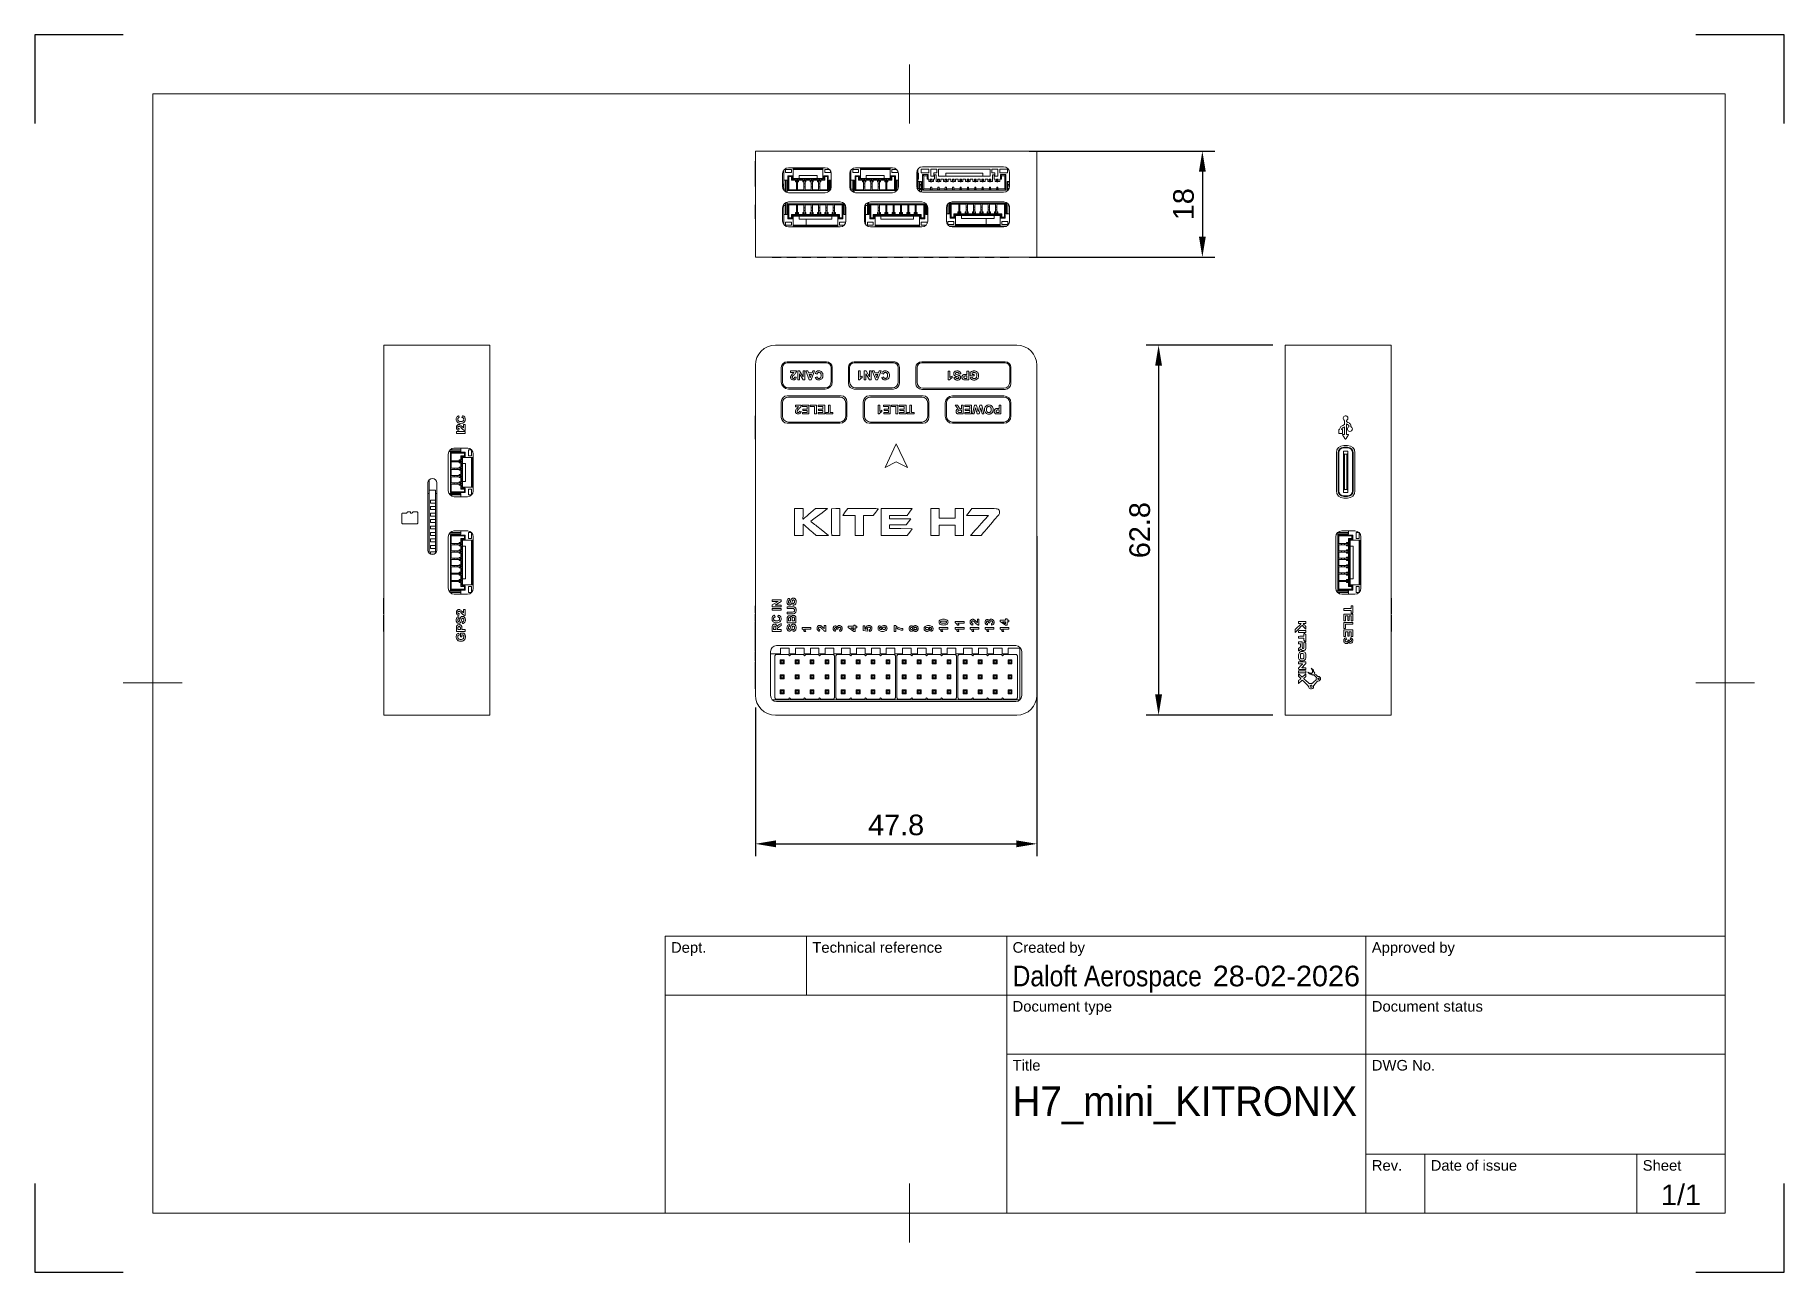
# Model space of a CAD drawing. Header units: millimetres. Extents: x 0 to 297, y 0 to 210.
import ezdxf
from ezdxf.enums import TextEntityAlignment as Align

# ---------------------------------------------------------------- set-up
doc = ezdxf.new("R2010")
doc.units = ezdxf.units.MM
doc.header["$LTSCALE"] = 0.75
for name, color, linetype, lineweight in [('BORDER', 7, 'Continuous', 13), ('FD_Dimensions', 7, 'Continuous', 13), ('TITLEBLOCK', 7, 'Continuous', 18), ('Visible', 7, 'Continuous', 13)]:
    doc.layers.add(name, color=color, linetype=linetype, lineweight=lineweight)
doc.styles.add('FusionTitle', font='arial.ttf')
doc.styles.get("Standard").update_dxf_attribs({"font": 'arial.ttf'})
doc.dimstyles.new('Dim-ISO-25', dxfattribs={"dimtxt": 3.5, "dimasz": 3.5, "dimexe": 2.1, "dimexo": 2.1, "dimgap": 1.4, "dimtad": 1, "dimzin": 12, "dimdsep": 46, "dimtxsty": 'Standard', "dimcen": 0, "dimazin": 3, "dimtp": 0.1, "dimtm": 0.1, "dimtfac": 0.714286, "dimtmove": 0, "dimatfit": 3, "dimfxl": 1, "dimtzin": 12, "dimarcsym": 0})

msp = doc.modelspace()

# ---------------------------------------------------------------- blocks, each defined once
blk = doc.blocks.new('ISO_TITLEBLOCK')
at = {"layer": 'TITLEBLOCK'}
for p, q in [((0, 47), (-180, 47)), ((-180, 47), (-180, 0)), ((-156, 37), (-156, 47)), ((-122, 0), (-122, 47)), ((-61, 0), (-61, 47)), ((0, 0), (0, 47)), ((-180, 37), (0, 37)), ((-122, 27), (0, 27)), ((-61, 10), (0, 10)), ((-51, 0), (-51, 10)), ((-15, 0), (-15, 10)), ((-180, 0), (0, 0))]:
    blk.add_line(p, q, dxfattribs=at)
at = {"layer": 'TITLEBLOCK', "style": 'FusionTitle'}
for s, p in [('Dept.', (-179, 46)), ('Technical reference', (-155, 46)), ('Created by', (-121, 46)), ('Approved by', (-60, 46)), ('Document type', (-121, 36)), ('Document status', (-60, 36)), ('Title', (-121, 26)), ('DWG No.', (-60, 26)), ('Rev.', (-60, 9)), ('Date of issue', (-50, 9)), ('Sheet', (-14, 9))]:
    blk.add_text(s, height=1.8, dxfattribs=at).set_placement(p, align=Align.TOP_LEFT)
for tag, height, p in [('DEPT', 3.5, (-179, 42)), ('TECHNICAL_REFERENCE', 3.5, (-155, 42)), ('CREATED_BY', 3.5, (-121, 42)), ('APPROVED_BY', 3.5, (-60, 42)), ('DOCUMENT_TYPE', 3.5, (-121, 32)), ('DOCUMENT_STATUS', 3.5, (-60, 32)), ('TITLE_1', 5, (-121, 21.5)), ('TITLE_2', 5, (-121, 14)), ('TITLE_3', 5, (-121, 6.5)), ('DATE_OF_ISSUE', 3.5, (-50, 5))]:
    blk.add_attdef(tag, text='', height=height, dxfattribs=at).set_placement(p, align=Align.TOP_LEFT)
for tag, p in [('CREATED_DATE', (-62, 42)), ('APPROVED_DATE', (-0.99, 42))]:
    blk.add_attdef(tag, text='', height=3.5, dxfattribs=at).set_placement(p, align=Align.TOP_RIGHT)
for tag, height, p in [('DRAWING_NUMBER', 5, (-30.5, 19.75)), ('REV', 3.5, (-56, 4.85)), ('SHEET', 3.5, (-7.5, 4.85))]:
    blk.add_attdef(tag, text='', height=height, dxfattribs=at).set_placement(p, align=Align.TOP_CENTER)
blk = doc.blocks.new('*D10')
at = {"layer": 'Defpoints', "color": 0, "transparency": 16777216}
for p in [(166.730614, 190.276811), (166.730614, 172.276811), (198.230614, 172.276811)]:
    blk.add_point(p, dxfattribs=at)
at = {"layer": 'FD_Dimensions', "color": 0, "lineweight": -2, "transparency": 16777216}
for p, q in [((168.830614, 190.276811), (200.330614, 190.276811)), ((198.230614, 186.776811), (198.230614, 175.776811)), ((168.830614, 172.276811), (200.330614, 172.276811))]:
    blk.add_line(p, q, dxfattribs=at)
at = {"layer": 'FD_Dimensions', "color": 0, "transparency": 16777216}
for points in [[(197.64728, 186.776811), (198.813947, 186.776811), (198.230614, 190.276811)], [(197.64728, 175.776811), (198.813947, 175.776811), (198.230614, 172.276811)]]:
    blk.add_solid(points, dxfattribs=at)
at = {"layer": 'FD_Dimensions', "color": 0, "transparency": 16777216, "insert": (195.043608, 181.276811), "char_height": 3.5, "attachment_point": 5, "rotation": 90}
blk.add_mtext('18', dxfattribs=at)
blk = doc.blocks.new('*D11')
at = {"layer": 'Defpoints', "color": 0, "transparency": 16777216}
for p in [(212.286949, 157.340814), (190.797704, 94.540814), (212.286949, 94.540814)]:
    blk.add_point(p, dxfattribs=at)
at = {"layer": 'FD_Dimensions', "color": 0, "lineweight": -2, "transparency": 16777216}
for p, q in [((210.186949, 157.340814), (188.697704, 157.340814)), ((190.797704, 153.840814), (190.797704, 98.040814)), ((210.186949, 94.540814), (188.697704, 94.540814))]:
    blk.add_line(p, q, dxfattribs=at)
at = {"layer": 'FD_Dimensions', "color": 0, "transparency": 16777216}
for points in [[(190.21437, 153.840814), (191.381037, 153.840814), (190.797704, 157.340814)], [(190.21437, 98.040814), (191.381037, 98.040814), (190.797704, 94.540814)]]:
    blk.add_solid(points, dxfattribs=at)
at = {"layer": 'FD_Dimensions', "color": 0, "transparency": 16777216, "insert": (187.610698, 125.940814), "char_height": 3.5, "attachment_point": 5, "rotation": 90}
blk.add_mtext('62.8', dxfattribs=at)
blk = doc.blocks.new('*D12')
at = {"layer": 'Defpoints', "color": 0, "transparency": 16777216}
for p in [(170.130614, 127.009477), (122.331614, 97.940814), (170.130614, 72.688509)]:
    blk.add_point(p, dxfattribs=at)
at = {"layer": 'FD_Dimensions', "color": 0, "lineweight": -2, "transparency": 16777216}
for p, q in [((170.130614, 124.909477), (170.130614, 70.588509)), ((122.331614, 95.840814), (122.331614, 70.588509)), ((125.831614, 72.688509), (166.630614, 72.688509))]:
    blk.add_line(p, q, dxfattribs=at)
at = {"layer": 'FD_Dimensions', "color": 0, "transparency": 16777216}
for points in [[(125.831614, 73.271842), (125.831614, 72.105176), (122.331614, 72.688509)], [(166.630614, 73.271842), (166.630614, 72.105176), (170.130614, 72.688509)]]:
    blk.add_solid(points, dxfattribs=at)
at = {"layer": 'FD_Dimensions', "color": 0, "transparency": 16777216, "insert": (146.231114, 75.875514), "char_height": 3.5, "attachment_point": 5}
blk.add_mtext('47.8', dxfattribs=at)
blk = doc.blocks.new('ISO_A4(L)_SHEET')
at = {"layer": 'BORDER'}
for p, q in [((148.5, 205), (148.5, 195)), ((287, 200), (20, 200)), ((20, 200), (20, 10)), ((287, 10), (287, 200)), ((15, 100), (25, 100)), ((292, 100), (282, 100)), ((148.5, 5), (148.5, 15)), ((287, 10), (20, 10))]:
    blk.add_line(p, q, dxfattribs=at)
at = {"layer": 'Defpoints'}
for p, q in [((0, 210), (0, 195)), ((15, 210), (0, 210)), ((297, 210), (282, 210)), ((297, 195), (297, 210)), ((0, 15), (0, 0)), ((297, 0), (297, 15)), ((0, 0), (15, 0)), ((282, 0), (297, 0))]:
    blk.add_line(p, q, dxfattribs=at)

# ---------------------------------------------------------------- dimensions: what is measured, and where the dimension line sits
at = {"layer": 'FD_Dimensions'}
dim = msp.add_aligned_dim(p1=(166.731, 190.277), p2=(166.731, 172.277), distance=31.5, dimstyle='Dim-ISO-25', override={"dimlfac": 1, "dimclrd": 0, "dimclre": 0}, dxfattribs=at)
dim.commit()
dim.dimension.update_dxf_attribs({"geometry": '*D10', "text_midpoint": (195.044, 181.277)})
dim = msp.add_linear_dim(base=(190.798, 94.541), p1=(212.287, 157.341), p2=(212.287, 94.541), angle=270, dimstyle='Dim-ISO-25', override={"dimlfac": 1, "dimclrd": 0, "dimclre": 0}, dxfattribs=at)
dim.commit()
dim.dimension.update_dxf_attribs({"geometry": '*D11', "text_midpoint": (187.611, 125.941)})
dim = msp.add_linear_dim(base=(170.131, 72.689), p1=(122.332, 97.941), p2=(170.131, 127.009), angle=180, dimstyle='Dim-ISO-25', override={"dimlfac": 1}, dxfattribs=at)
dim.commit()
dim.dimension.update_dxf_attribs({"geometry": '*D12', "text_midpoint": (146.231, 72.689), "dimtype": 160})

# ---------------------------------------------------------------- linework, layer by layer
at = {"layer": 'Visible', "extrusion": (-1e-16, -1, 2.966e-13)}
for p, q in [((122.331, 190.277), (122.331, 172.278)), ((122.331, 190.277), (125.731, 190.277)), ((125.731, 190.277), (166.731, 190.277)), ((166.731, 190.277), (170.131, 190.277)), ((170.131, 172.278), (170.131, 190.277)), ((122.321, 188.589), (122.321, 188.598)), ((122.321, 188.598), (122.321, 188.598)), ((122.329, 188.598), (122.321, 188.598)), ((122.321, 188.581), (122.321, 188.589)), ((122.329, 188.581), (122.321, 188.581)), ((122.321, 188.466), (122.321, 188.581)), ((122.321, 188.002), (122.321, 188.466)), ((122.321, 187.993), (122.321, 188.002)), ((122.329, 188.002), (122.321, 188.002)), ((122.321, 187.367), (122.321, 187.993)), ((122.321, 186.752), (122.321, 187.367)), ((122.329, 188.598), (122.329, 188.589)), ((122.329, 188.598), (122.329, 188.598)), ((122.329, 188.589), (122.329, 188.581)), ((122.329, 188.581), (122.329, 188.466)), ((122.329, 188.466), (122.329, 188.002)), ((122.329, 188.002), (122.329, 187.993)), ((122.329, 187.993), (122.329, 187.367)), ((122.329, 187.367), (122.329, 186.752)), ((127.456, 187.175), (127.456, 186.65)), ((128.456, 187.175), (127.456, 187.175)), ((127.956, 187.475), (134.206, 187.475)), ((128.456, 186.65), (128.456, 187.175)), ((128.756, 187.325), (128.756, 185.5)), ((128.756, 187.325), (133.806, 187.325)), ((133.806, 187.175), (128.756, 187.175)), ((133.806, 185.5), (133.806, 187.325)), ((134.106, 187.175), (134.106, 186.65)), ((134.92, 187.175), (134.106, 187.175)), ((138.856, 187.175), (138.856, 186.65)), ((139.856, 187.175), (138.856, 187.175)), ((139.356, 187.475), (145.606, 187.475)), ((139.856, 186.65), (139.856, 187.175)), ((140.156, 187.325), (140.156, 185.5)), ((140.156, 187.325), (145.206, 187.325)), ((145.206, 187.175), (140.156, 187.175)), ((145.206, 185.5), (145.206, 187.325)), ((145.506, 187.175), (145.506, 186.65)), ((146.32, 187.175), (145.506, 187.175)), ((149.926, 186.515), (149.926, 187.215)), ((151.776, 187.215), (150.476, 187.215)), ((150.476, 187.215), (150.476, 186.615)), ((150.726, 187.615), (164.476, 187.615)), ((151.776, 186.615), (151.776, 187.215)), ((153.126, 187.215), (152.126, 187.215)), ((152.126, 186.015), (152.126, 187.215)), ((153.126, 186.615), (153.126, 187.215)), ((153.426, 187.165), (153.476, 187.215)), ((153.426, 187.165), (153.426, 186.065)), ((162.126, 187.215), (153.476, 187.215)), ((162.126, 187.215), (162.176, 187.165)), ((162.176, 186.065), (162.176, 187.165)), ((162.476, 187.215), (162.476, 186.615)), ((163.476, 187.215), (162.476, 187.215)), ((163.476, 187.215), (163.476, 186.015)), ((163.826, 187.215), (163.826, 186.615)), ((165.126, 187.215), (163.826, 187.215)), ((165.126, 186.615), (165.126, 187.215)), ((122.329, 186.752), (122.321, 186.752)), ((122.321, 186.751), (122.321, 186.752)), ((122.321, 186.748), (122.321, 186.751)), ((122.329, 186.751), (122.321, 186.751)), ((122.321, 186.745), (122.321, 186.748)), ((122.329, 186.748), (122.321, 186.748)), ((122.321, 186.74), (122.321, 186.745)), ((122.329, 186.74), (122.321, 186.74)), ((122.321, 186.676), (122.321, 186.74)), ((122.321, 186.481), (122.321, 186.676)), ((122.321, 186.412), (122.321, 186.481)), ((122.321, 186.411), (122.321, 186.412)), ((122.329, 186.412), (122.321, 186.412)), ((122.321, 186.119), (122.321, 186.411)), ((122.321, 186.049), (122.321, 186.119)), ((122.329, 186.049), (122.321, 186.049)), ((122.321, 185.884), (122.321, 186.049)), ((122.321, 185.843), (122.321, 185.884)), ((122.321, 185.837), (122.321, 185.843)), ((122.329, 185.843), (122.321, 185.843)), ((122.321, 185.659), (122.321, 185.837)), ((122.321, 185.529), (122.321, 185.659)), ((122.321, 185.468), (122.321, 185.529)), ((122.329, 185.468), (122.321, 185.468)), ((122.321, 185.46), (122.321, 185.468)), ((122.321, 185.382), (122.321, 185.46)), ((122.321, 185.306), (122.321, 185.382)), ((122.321, 185.247), (122.321, 185.306)), ((122.321, 185.036), (122.321, 185.247)), ((122.329, 185.247), (122.321, 185.247)), ((122.321, 184.767), (122.321, 185.036)), ((122.321, 184.652), (122.321, 184.767)), ((122.321, 184.52), (122.321, 184.652)), ((122.321, 184.262), (122.321, 184.52)), ((122.329, 184.262), (122.321, 184.262)), ((122.329, 186.752), (122.329, 186.751)), ((122.329, 186.751), (122.329, 186.748)), ((122.329, 186.748), (122.329, 186.745)), ((122.329, 186.745), (122.329, 186.74)), ((122.329, 186.74), (122.329, 186.676)), ((122.329, 186.676), (122.329, 186.481)), ((122.329, 186.481), (122.329, 186.412)), ((122.329, 186.412), (122.329, 186.411)), ((122.329, 186.411), (122.329, 186.119)), ((122.329, 186.119), (122.329, 186.049)), ((122.329, 186.049), (122.329, 185.884)), ((122.329, 185.884), (122.329, 185.843)), ((122.329, 185.843), (122.329, 185.837)), ((122.329, 185.837), (122.329, 185.659)), ((122.329, 185.659), (122.329, 185.529)), ((122.329, 185.529), (122.329, 185.468)), ((122.329, 185.468), (122.329, 185.46)), ((122.329, 185.46), (122.329, 185.382)), ((122.329, 185.382), (122.329, 185.306)), ((122.329, 185.306), (122.329, 185.247)), ((122.329, 185.247), (122.329, 185.036)), ((122.329, 185.036), (122.329, 184.767)), ((122.329, 184.767), (122.329, 184.652)), ((122.329, 184.652), (122.329, 184.52)), ((122.329, 184.52), (122.329, 184.262)), ((126.956, 184.225), (126.956, 186.475)), ((126.956, 184.677), (127.051, 184.677)), ((127.012, 184.227), (126.956, 184.227)), ((127.012, 183.894), (127.012, 184.227)), ((127.156, 184.227), (127.012, 184.227)), ((127.051, 184.677), (127.156, 184.285)), ((127.156, 187.075), (127.156, 185.35)), ((127.706, 185.35), (127.156, 185.35)), ((127.156, 185.35), (127.156, 183.825)), ((127.456, 186.65), (128.456, 186.65)), ((127.456, 185.34), (127.656, 185.34)), ((127.456, 185.34), (127.456, 185.19)), ((127.456, 183.365), (127.456, 185.19)), ((127.656, 185.34), (127.656, 185.19)), ((127.656, 183.365), (127.656, 185.19)), ((127.706, 183.257), (127.706, 185.35)), ((127.856, 183.575), (127.856, 186.1)), ((127.856, 186.1), (128.606, 186.1)), ((127.856, 186.1), (128.006, 185.95)), ((128.006, 185.95), (128.006, 183.725)), ((128.456, 185.95), (128.006, 185.95)), ((128.606, 186.1), (128.456, 185.95)), ((128.456, 185.35), (128.456, 185.95)), ((128.606, 185.35), (128.456, 185.35)), ((128.606, 186.1), (128.606, 185.35)), ((129.146, 185.35), (128.606, 185.35)), ((128.756, 185.65), (129.756, 185.65)), ((133.806, 185.5), (128.756, 185.5)), ((129.146, 185.35), (129.146, 185.2)), ((129.146, 185.2), (129.296, 185.2)), ((129.146, 185.05), (129.146, 185.2)), ((129.296, 185.05), (129.146, 185.05)), ((129.516, 185.35), (129.296, 185.35)), ((129.296, 185.2), (129.296, 185.35)), ((129.296, 185.2), (129.296, 185.05)), ((129.306, 185.3), (129.506, 185.3)), ((129.306, 185.2), (129.306, 185.3)), ((129.306, 185.2), (129.306, 185.054)), ((129.306, 184.983), (129.306, 185.054)), ((129.306, 184.983), (129.306, 184.742)), ((129.306, 184.713), (129.306, 184.742)), ((129.306, 184.713), (129.306, 184.213)), ((129.306, 184.713), (129.506, 184.713)), ((129.306, 184.183), (129.306, 184.213)), ((129.306, 184.213), (129.506, 184.213)), ((129.306, 184.183), (129.306, 183.942)), ((129.506, 185.2), (129.506, 185.3)), ((129.506, 185.2), (129.506, 185.054)), ((129.506, 184.983), (129.506, 185.054)), ((129.506, 184.983), (129.506, 184.742)), ((129.506, 184.713), (129.506, 184.742)), ((129.506, 184.713), (129.506, 184.213)), ((129.506, 184.183), (129.506, 184.213)), ((129.506, 184.183), (129.506, 183.942)), ((129.516, 185.35), (129.516, 185.2)), ((129.516, 185.2), (129.666, 185.2)), ((129.516, 185.05), (129.516, 185.2)), ((129.666, 185.05), (129.516, 185.05)), ((130.396, 185.35), (129.666, 185.35)), ((129.666, 185.2), (129.666, 185.35)), ((129.666, 185.2), (129.666, 185.05)), ((129.756, 185.65), (129.756, 186.15)), ((129.756, 186.15), (132.806, 186.15)), ((129.756, 185.65), (132.806, 185.65)), ((130.396, 185.35), (130.396, 185.2)), ((130.396, 185.2), (130.546, 185.2)), ((130.396, 185.05), (130.396, 185.2)), ((130.546, 185.05), (130.396, 185.05)), ((130.766, 185.35), (130.546, 185.35)), ((130.546, 185.2), (130.546, 185.35)), ((130.546, 185.2), (130.546, 185.05)), ((130.556, 185.3), (130.756, 185.3)), ((130.556, 185.2), (130.556, 185.3)), ((130.556, 185.2), (130.556, 185.054)), ((130.556, 184.983), (130.556, 185.054)), ((130.556, 184.983), (130.556, 184.742)), ((130.556, 184.713), (130.556, 184.742)), ((130.556, 184.713), (130.556, 184.213)), ((130.556, 184.713), (130.756, 184.713)), ((130.556, 184.183), (130.556, 184.213)), ((130.556, 184.213), (130.756, 184.213)), ((130.556, 184.183), (130.556, 183.942)), ((130.756, 185.2), (130.756, 185.3)), ((130.756, 185.2), (130.756, 185.054)), ((130.756, 184.983), (130.756, 185.054)), ((130.756, 184.983), (130.756, 184.742)), ((130.756, 184.713), (130.756, 184.742)), ((130.756, 184.713), (130.756, 184.213)), ((130.756, 184.183), (130.756, 184.213)), ((130.756, 184.183), (130.756, 183.942)), ((130.766, 185.35), (130.766, 185.2)), ((130.766, 185.2), (130.916, 185.2)), ((130.766, 185.05), (130.766, 185.2)), ((130.916, 185.05), (130.766, 185.05)), ((131.646, 185.35), (130.916, 185.35)), ((130.916, 185.2), (130.916, 185.35)), ((130.916, 185.2), (130.916, 185.05)), ((131.646, 185.35), (131.646, 185.2)), ((131.646, 185.2), (131.796, 185.2)), ((131.646, 185.05), (131.646, 185.2)), ((131.796, 185.05), (131.646, 185.05)), ((132.016, 185.35), (131.796, 185.35)), ((131.796, 185.2), (131.796, 185.35)), ((131.796, 185.2), (131.796, 185.05)), ((131.806, 185.3), (132.006, 185.3)), ((131.806, 185.2), (131.806, 185.3)), ((131.806, 185.2), (131.806, 185.054)), ((131.806, 184.983), (131.806, 185.054)), ((131.806, 184.983), (131.806, 184.742)), ((131.806, 184.713), (131.806, 184.742)), ((131.806, 184.713), (131.806, 184.213)), ((131.806, 184.713), (132.006, 184.713)), ((131.806, 184.183), (131.806, 184.213)), ((131.806, 184.213), (132.006, 184.213)), ((131.806, 184.183), (131.806, 183.942)), ((132.006, 185.2), (132.006, 185.3)), ((132.006, 185.2), (132.006, 185.054)), ((132.006, 184.983), (132.006, 185.054)), ((132.006, 184.983), (132.006, 184.742)), ((132.006, 184.713), (132.006, 184.742)), ((132.006, 184.713), (132.006, 184.213)), ((132.006, 184.183), (132.006, 184.213)), ((132.006, 184.183), (132.006, 183.942)), ((132.016, 185.35), (132.016, 185.2)), ((132.016, 185.2), (132.166, 185.2)), ((132.016, 185.05), (132.016, 185.2)), ((132.166, 185.05), (132.016, 185.05)), ((132.896, 185.35), (132.166, 185.35)), ((132.166, 185.2), (132.166, 185.35)), ((132.166, 185.2), (132.166, 185.05)), ((132.806, 186.15), (132.806, 185.65)), ((132.806, 185.65), (133.806, 185.65)), ((132.896, 185.35), (132.896, 185.2)), ((132.896, 185.2), (133.046, 185.2)), ((132.896, 185.05), (132.896, 185.2)), ((133.046, 185.05), (132.896, 185.05)), ((133.266, 185.35), (133.046, 185.35)), ((133.046, 185.2), (133.046, 185.35)), ((133.046, 185.2), (133.046, 185.05)), ((133.056, 185.3), (133.256, 185.3)), ((133.056, 185.2), (133.056, 185.3)), ((133.056, 185.2), (133.056, 185.054)), ((133.056, 184.983), (133.056, 185.054)), ((133.056, 184.983), (133.056, 184.742)), ((133.056, 184.713), (133.056, 184.742)), ((133.056, 184.713), (133.056, 184.213)), ((133.056, 184.713), (133.256, 184.713)), ((133.056, 184.183), (133.056, 184.213)), ((133.056, 184.213), (133.256, 184.213)), ((133.056, 184.183), (133.056, 183.942)), ((133.256, 185.2), (133.256, 185.3)), ((133.256, 185.2), (133.256, 185.054)), ((133.256, 184.983), (133.256, 185.054)), ((133.256, 184.983), (133.256, 184.742)), ((133.256, 184.713), (133.256, 184.742)), ((133.256, 184.713), (133.256, 184.213)), ((133.256, 184.183), (133.256, 184.213)), ((133.256, 184.183), (133.256, 183.942)), ((133.266, 185.35), (133.266, 185.2)), ((133.266, 185.2), (133.416, 185.2)), ((133.266, 185.05), (133.266, 185.2)), ((133.416, 185.05), (133.266, 185.05)), ((133.956, 185.35), (133.416, 185.35)), ((133.416, 185.2), (133.416, 185.35)), ((133.416, 185.2), (133.416, 185.05)), ((133.956, 185.35), (133.956, 186.1)), ((133.956, 186.1), (134.706, 186.1)), ((133.956, 186.1), (134.106, 185.95)), ((134.106, 185.35), (133.956, 185.35)), ((134.106, 186.65), (135.106, 186.65)), ((134.106, 185.95), (134.106, 185.35)), ((134.556, 185.95), (134.106, 185.95)), ((134.706, 186.1), (134.556, 185.95)), ((134.556, 183.725), (134.556, 185.95)), ((134.706, 186.1), (134.706, 183.575)), ((134.856, 185.35), (135.206, 185.35)), ((134.856, 183.465), (134.856, 185.35)), ((135.106, 185.34), (134.906, 185.34)), ((134.906, 185.34), (134.906, 185.19)), ((134.906, 183.511), (134.906, 185.19)), ((135.106, 186.65), (135.106, 186.911)), ((135.106, 185.34), (135.106, 185.19)), ((135.106, 183.789), (135.106, 185.19)), ((135.206, 186.475), (135.206, 184.225)), ((138.356, 184.225), (138.356, 186.475)), ((138.356, 184.965), (138.395, 184.965)), ((138.481, 184.315), (138.356, 184.315)), ((138.494, 184.88), (138.556, 184.477)), ((138.519, 184.715), (138.556, 184.715)), ((138.556, 187.075), (138.556, 185.35)), ((139.106, 185.35), (138.556, 185.35)), ((138.556, 185.35), (138.556, 183.825)), ((138.856, 186.65), (139.856, 186.65)), ((138.856, 185.34), (139.056, 185.34)), ((138.856, 185.34), (138.856, 185.19)), ((138.856, 183.365), (138.856, 185.19)), ((139.056, 185.34), (139.056, 185.19)), ((139.056, 183.365), (139.056, 185.19)), ((139.106, 183.257), (139.106, 185.35)), ((139.256, 183.575), (139.256, 186.1)), ((139.256, 186.1), (140.006, 186.1)), ((139.256, 186.1), (139.406, 185.95)), ((139.406, 185.95), (139.406, 183.725)), ((139.856, 185.95), (139.406, 185.95)), ((140.006, 186.1), (139.856, 185.95)), ((139.856, 185.35), (139.856, 185.95)), ((140.006, 185.35), (139.856, 185.35)), ((140.006, 186.1), (140.006, 185.35)), ((140.546, 185.35), (140.006, 185.35)), ((140.156, 185.65), (141.156, 185.65)), ((145.206, 185.5), (140.156, 185.5)), ((140.546, 185.35), (140.546, 185.2)), ((140.546, 185.2), (140.696, 185.2)), ((140.546, 185.05), (140.546, 185.2)), ((140.696, 185.05), (140.546, 185.05)), ((140.916, 185.35), (140.696, 185.35)), ((140.696, 185.2), (140.696, 185.35)), ((140.696, 185.2), (140.696, 185.05)), ((140.706, 185.3), (140.906, 185.3)), ((140.706, 185.2), (140.706, 185.3)), ((140.706, 185.2), (140.706, 185.054)), ((140.706, 184.983), (140.706, 185.054)), ((140.706, 184.983), (140.706, 184.742)), ((140.706, 184.713), (140.706, 184.742)), ((140.706, 184.713), (140.706, 184.213)), ((140.706, 184.713), (140.906, 184.713)), ((140.706, 184.183), (140.706, 184.213)), ((140.706, 184.213), (140.906, 184.213)), ((140.706, 184.183), (140.706, 183.942)), ((140.906, 185.2), (140.906, 185.3)), ((140.906, 185.2), (140.906, 185.054)), ((140.906, 184.983), (140.906, 185.054)), ((140.906, 184.983), (140.906, 184.742)), ((140.906, 184.713), (140.906, 184.742)), ((140.906, 184.713), (140.906, 184.213)), ((140.906, 184.183), (140.906, 184.213)), ((140.906, 184.183), (140.906, 183.942)), ((140.916, 185.35), (140.916, 185.2)), ((140.916, 185.2), (141.066, 185.2)), ((140.916, 185.05), (140.916, 185.2)), ((141.066, 185.05), (140.916, 185.05)), ((141.796, 185.35), (141.066, 185.35)), ((141.066, 185.2), (141.066, 185.35)), ((141.066, 185.2), (141.066, 185.05)), ((141.156, 185.65), (141.156, 186.15)), ((141.156, 186.15), (144.206, 186.15)), ((141.156, 185.65), (144.206, 185.65)), ((141.796, 185.35), (141.796, 185.2)), ((141.796, 185.2), (141.946, 185.2)), ((141.796, 185.05), (141.796, 185.2)), ((141.946, 185.05), (141.796, 185.05)), ((142.166, 185.35), (141.946, 185.35)), ((141.946, 185.2), (141.946, 185.35)), ((141.946, 185.2), (141.946, 185.05)), ((141.956, 185.3), (142.156, 185.3)), ((141.956, 185.2), (141.956, 185.3)), ((141.956, 185.2), (141.956, 185.054)), ((141.956, 184.983), (141.956, 185.054)), ((141.956, 184.983), (141.956, 184.742)), ((141.956, 184.713), (141.956, 184.742)), ((141.956, 184.713), (141.956, 184.213)), ((141.956, 184.713), (142.156, 184.713)), ((141.956, 184.183), (141.956, 184.213)), ((141.956, 184.213), (142.156, 184.213)), ((141.956, 184.183), (141.956, 183.942)), ((142.156, 185.2), (142.156, 185.3)), ((142.156, 185.2), (142.156, 185.054)), ((142.156, 184.983), (142.156, 185.054)), ((142.156, 184.983), (142.156, 184.742)), ((142.156, 184.713), (142.156, 184.742)), ((142.156, 184.713), (142.156, 184.213)), ((142.156, 184.183), (142.156, 184.213)), ((142.156, 184.183), (142.156, 183.942)), ((142.166, 185.35), (142.166, 185.2)), ((142.166, 185.2), (142.316, 185.2)), ((142.166, 185.05), (142.166, 185.2)), ((142.316, 185.05), (142.166, 185.05)), ((143.046, 185.35), (142.316, 185.35)), ((142.316, 185.2), (142.316, 185.35)), ((142.316, 185.2), (142.316, 185.05)), ((143.046, 185.35), (143.046, 185.2)), ((143.046, 185.2), (143.196, 185.2)), ((143.046, 185.05), (143.046, 185.2)), ((143.196, 185.05), (143.046, 185.05)), ((143.416, 185.35), (143.196, 185.35)), ((143.196, 185.2), (143.196, 185.35)), ((143.196, 185.2), (143.196, 185.05)), ((143.206, 185.3), (143.406, 185.3)), ((143.206, 185.2), (143.206, 185.3)), ((143.206, 185.2), (143.206, 185.054)), ((143.206, 184.983), (143.206, 185.054)), ((143.206, 184.983), (143.206, 184.742)), ((143.206, 184.713), (143.206, 184.742)), ((143.206, 184.713), (143.206, 184.213)), ((143.206, 184.713), (143.406, 184.713)), ((143.206, 184.183), (143.206, 184.213)), ((143.206, 184.213), (143.406, 184.213)), ((143.206, 184.183), (143.206, 183.942)), ((143.406, 185.2), (143.406, 185.3)), ((143.406, 185.2), (143.406, 185.054)), ((143.406, 184.983), (143.406, 185.054)), ((143.406, 184.983), (143.406, 184.742)), ((143.406, 184.713), (143.406, 184.742)), ((143.406, 184.713), (143.406, 184.213)), ((143.406, 184.183), (143.406, 184.213)), ((143.406, 184.183), (143.406, 183.942)), ((143.416, 185.35), (143.416, 185.2)), ((143.416, 185.2), (143.566, 185.2)), ((143.416, 185.05), (143.416, 185.2)), ((143.566, 185.05), (143.416, 185.05)), ((144.296, 185.35), (143.566, 185.35)), ((143.566, 185.2), (143.566, 185.35)), ((143.566, 185.2), (143.566, 185.05)), ((144.206, 186.15), (144.206, 185.65)), ((144.206, 185.65), (145.206, 185.65)), ((144.296, 185.35), (144.296, 185.2)), ((144.296, 185.2), (144.446, 185.2)), ((144.296, 185.05), (144.296, 185.2)), ((144.446, 185.05), (144.296, 185.05)), ((144.666, 185.35), (144.446, 185.35)), ((144.446, 185.2), (144.446, 185.35)), ((144.446, 185.2), (144.446, 185.05)), ((144.456, 185.3), (144.656, 185.3)), ((144.456, 185.2), (144.456, 185.3)), ((144.456, 185.2), (144.456, 185.054)), ((144.456, 184.983), (144.456, 185.054)), ((144.456, 184.983), (144.456, 184.742)), ((144.456, 184.713), (144.456, 184.742)), ((144.456, 184.713), (144.456, 184.213)), ((144.456, 184.713), (144.656, 184.713)), ((144.456, 184.183), (144.456, 184.213)), ((144.456, 184.213), (144.656, 184.213)), ((144.456, 184.183), (144.456, 183.942)), ((144.656, 185.2), (144.656, 185.3)), ((144.656, 185.2), (144.656, 185.054)), ((144.656, 184.983), (144.656, 185.054)), ((144.656, 184.983), (144.656, 184.742)), ((144.656, 184.713), (144.656, 184.742)), ((144.656, 184.713), (144.656, 184.213)), ((144.656, 184.183), (144.656, 184.213)), ((144.656, 184.183), (144.656, 183.942)), ((144.666, 185.35), (144.666, 185.2)), ((144.666, 185.2), (144.816, 185.2)), ((144.666, 185.05), (144.666, 185.2)), ((144.816, 185.05), (144.666, 185.05)), ((145.356, 185.35), (144.816, 185.35)), ((144.816, 185.2), (144.816, 185.35)), ((144.816, 185.2), (144.816, 185.05)), ((145.356, 185.35), (145.356, 186.1)), ((145.356, 186.1), (146.106, 186.1)), ((145.356, 186.1), (145.506, 185.95)), ((145.506, 185.35), (145.356, 185.35)), ((145.506, 186.65), (146.506, 186.65)), ((145.506, 185.95), (145.506, 185.35)), ((145.956, 185.95), (145.506, 185.95)), ((146.106, 186.1), (145.956, 185.95)), ((145.956, 183.725), (145.956, 185.95)), ((146.106, 186.1), (146.106, 183.575)), ((146.256, 185.35), (146.606, 185.35)), ((146.256, 183.465), (146.256, 185.35)), ((146.506, 185.34), (146.306, 185.34)), ((146.306, 185.34), (146.306, 185.19)), ((146.306, 183.511), (146.306, 185.19)), ((146.506, 186.65), (146.506, 186.911)), ((146.506, 185.34), (146.506, 185.19)), ((146.506, 183.789), (146.506, 185.19)), ((146.606, 186.475), (146.606, 184.225)), ((149.726, 184.315), (149.726, 186.615)), ((149.726, 184.715), (149.926, 184.715)), ((149.926, 185.515), (149.926, 186.515)), ((149.926, 186.515), (150.026, 186.515)), ((149.926, 185.115), (149.926, 185.515)), ((149.926, 185.515), (150.026, 185.515)), ((149.926, 183.935), (149.926, 185.115)), ((149.926, 185.115), (150.526, 185.115)), ((150.026, 185.515), (150.026, 186.515)), ((150.126, 183.935), (150.126, 185.115)), ((150.476, 185.054), (150.176, 185.054)), ((150.176, 185.054), (150.176, 184.854)), ((150.176, 184.854), (150.176, 184.618)), ((150.476, 184.618), (150.176, 184.618)), ((150.176, 184.618), (150.176, 184.405)), ((150.476, 184.405), (150.176, 184.405)), ((150.176, 184.405), (150.176, 183.953)), ((150.476, 186.615), (151.776, 186.615)), ((150.476, 184.854), (150.476, 185.054)), ((150.476, 184.854), (150.476, 184.618)), ((150.476, 184.618), (150.476, 184.405)), ((150.476, 184.405), (150.476, 183.953)), ((150.526, 183.335), (150.526, 185.115)), ((150.726, 183.665), (150.726, 186.315)), ((150.726, 186.315), (151.676, 186.315)), ((150.926, 186.115), (150.726, 186.315)), ((150.926, 183.865), (150.926, 186.115)), ((150.926, 186.115), (151.476, 186.115)), ((151.476, 186.115), (151.676, 186.315)), ((151.476, 186.115), (151.476, 185.515)), ((151.676, 185.515), (151.476, 185.515)), ((151.676, 186.315), (151.676, 185.515)), ((151.776, 185.515), (151.676, 185.515)), ((151.776, 185.515), (151.776, 185.115)), ((151.776, 185.115), (152.026, 185.115)), ((152.026, 185.115), (152.026, 185.515)), ((152.326, 185.515), (152.026, 185.515)), ((152.076, 185.469), (152.276, 185.469)), ((152.076, 185.469), (152.076, 185.252)), ((152.076, 185.052), (152.076, 185.252)), ((152.076, 185.052), (152.276, 185.052)), ((152.076, 184.14), (152.276, 184.14)), ((152.076, 183.94), (152.076, 184.14)), ((152.126, 186.015), (152.626, 186.015)), ((152.276, 185.469), (152.276, 185.252)), ((152.276, 185.052), (152.276, 185.252)), ((152.276, 183.94), (152.276, 184.14)), ((152.326, 185.515), (152.326, 185.115)), ((152.326, 185.115), (152.576, 185.115)), ((152.576, 185.115), (152.576, 185.515)), ((152.732, 185.515), (152.576, 185.515)), ((152.626, 186.615), (153.126, 186.615)), ((152.626, 186.015), (152.626, 186.615)), ((152.732, 186.274), (152.732, 185.515)), ((153.026, 186.274), (152.732, 186.274)), ((153.026, 186.274), (153.026, 185.115)), ((153.026, 185.115), (153.276, 185.115)), ((153.276, 185.115), (153.276, 185.515)), ((153.576, 185.515), (153.276, 185.515)), ((153.326, 185.469), (153.526, 185.469)), ((153.326, 185.469), (153.326, 185.252)), ((153.326, 185.052), (153.326, 185.252)), ((153.326, 185.052), (153.526, 185.052)), ((153.326, 184.14), (153.526, 184.14)), ((153.326, 183.94), (153.326, 184.14)), ((153.476, 186.015), (153.426, 186.065)), ((153.476, 186.015), (162.126, 186.015)), ((153.526, 185.469), (153.526, 185.252)), ((153.526, 185.052), (153.526, 185.252)), ((153.526, 183.94), (153.526, 184.14)), ((153.576, 185.515), (153.576, 185.115)), ((153.576, 185.115), (153.826, 185.115)), ((153.826, 185.115), (153.826, 185.515)), ((154.276, 185.515), (153.826, 185.515)), ((154.276, 185.515), (154.276, 185.115)), ((154.276, 185.115), (154.526, 185.115)), ((154.526, 185.115), (154.526, 185.515)), ((154.826, 185.515), (154.526, 185.515)), ((154.576, 185.469), (154.776, 185.469)), ((154.576, 185.469), (154.576, 185.252)), ((154.576, 185.052), (154.576, 185.252)), ((154.576, 185.052), (154.776, 185.052)), ((154.576, 184.14), (154.776, 184.14)), ((154.576, 183.94), (154.576, 184.14)), ((154.676, 186.015), (154.676, 186.515)), ((154.676, 186.515), (160.926, 186.515)), ((154.776, 185.469), (154.776, 185.252)), ((154.776, 185.052), (154.776, 185.252)), ((154.776, 183.94), (154.776, 184.14)), ((154.826, 185.515), (154.826, 185.115)), ((154.826, 185.115), (155.076, 185.115)), ((155.076, 185.115), (155.076, 185.515)), ((155.526, 185.515), (155.076, 185.515)), ((155.526, 185.515), (155.526, 185.115)), ((155.526, 185.115), (155.776, 185.115)), ((155.776, 185.115), (155.776, 185.515)), ((156.076, 185.515), (155.776, 185.515)), ((155.826, 185.469), (156.026, 185.469)), ((155.826, 185.469), (155.826, 185.252)), ((155.826, 185.052), (155.826, 185.252)), ((155.826, 185.052), (156.026, 185.052)), ((155.826, 184.14), (156.026, 184.14)), ((155.826, 183.94), (155.826, 184.14)), ((156.026, 185.469), (156.026, 185.252)), ((156.026, 185.052), (156.026, 185.252)), ((156.026, 183.94), (156.026, 184.14)), ((156.076, 185.515), (156.076, 185.115)), ((156.076, 185.115), (156.326, 185.115)), ((156.326, 185.115), (156.326, 185.515)), ((156.776, 185.515), (156.326, 185.515)), ((156.776, 185.515), (156.776, 185.115)), ((156.776, 185.115), (157.026, 185.115)), ((157.026, 185.115), (157.026, 185.515)), ((157.326, 185.515), (157.026, 185.515)), ((157.076, 185.469), (157.276, 185.469)), ((157.076, 185.469), (157.076, 185.252)), ((157.076, 185.052), (157.076, 185.252)), ((157.076, 185.052), (157.276, 185.052)), ((157.076, 184.14), (157.276, 184.14)), ((157.076, 183.94), (157.076, 184.14)), ((157.276, 185.469), (157.276, 185.252)), ((157.276, 185.052), (157.276, 185.252)), ((157.276, 183.94), (157.276, 184.14)), ((157.326, 185.515), (157.326, 185.115)), ((157.326, 185.115), (157.576, 185.115)), ((157.576, 185.115), (157.576, 185.515)), ((158.026, 185.515), (157.576, 185.515)), ((158.026, 185.515), (158.026, 185.115)), ((158.026, 185.115), (158.276, 185.115)), ((158.276, 185.115), (158.276, 185.515)), ((158.576, 185.515), (158.276, 185.515)), ((158.326, 185.469), (158.526, 185.469)), ((158.326, 185.469), (158.326, 185.252)), ((158.326, 185.052), (158.326, 185.252)), ((158.326, 185.052), (158.526, 185.052)), ((158.326, 184.14), (158.526, 184.14)), ((158.326, 183.94), (158.326, 184.14)), ((158.526, 185.469), (158.526, 185.252)), ((158.526, 185.052), (158.526, 185.252)), ((158.526, 183.94), (158.526, 184.14)), ((158.576, 185.515), (158.576, 185.115)), ((158.576, 185.115), (158.826, 185.115)), ((158.826, 185.115), (158.826, 185.515)), ((159.276, 185.515), (158.826, 185.515)), ((159.276, 185.515), (159.276, 185.115)), ((159.276, 185.115), (159.526, 185.115)), ((159.526, 185.115), (159.526, 185.515)), ((159.826, 185.515), (159.526, 185.515)), ((159.576, 185.469), (159.776, 185.469)), ((159.576, 185.469), (159.576, 185.252)), ((159.576, 185.052), (159.576, 185.252)), ((159.576, 185.052), (159.776, 185.052)), ((159.576, 184.14), (159.776, 184.14)), ((159.576, 183.94), (159.576, 184.14)), ((159.776, 185.469), (159.776, 185.252)), ((159.776, 185.052), (159.776, 185.252)), ((159.776, 183.94), (159.776, 184.14)), ((159.826, 185.515), (159.826, 185.115)), ((159.826, 185.115), (160.076, 185.115)), ((160.076, 185.115), (160.076, 185.515)), ((160.526, 185.515), (160.076, 185.515)), ((160.526, 185.515), (160.526, 185.115)), ((160.526, 185.115), (160.776, 185.115)), ((160.776, 185.115), (160.776, 185.515)), ((161.076, 185.515), (160.776, 185.515)), ((160.826, 185.469), (161.026, 185.469)), ((160.826, 185.469), (160.826, 185.252)), ((160.826, 185.052), (160.826, 185.252)), ((160.826, 185.052), (161.026, 185.052)), ((160.826, 184.14), (161.026, 184.14)), ((160.826, 183.94), (160.826, 184.14)), ((160.926, 186.515), (160.926, 186.015)), ((161.026, 185.469), (161.026, 185.252)), ((161.026, 185.052), (161.026, 185.252)), ((161.026, 183.94), (161.026, 184.14)), ((161.076, 185.515), (161.076, 185.115)), ((161.076, 185.115), (161.326, 185.115)), ((161.326, 185.115), (161.326, 185.515)), ((161.776, 185.515), (161.326, 185.515)), ((161.776, 185.515), (161.776, 185.115)), ((161.776, 185.115), (162.026, 185.115)), ((162.026, 185.115), (162.026, 185.515)), ((162.326, 185.515), (162.026, 185.515)), ((162.076, 185.469), (162.276, 185.469)), ((162.076, 185.469), (162.076, 185.252)), ((162.076, 185.052), (162.076, 185.252)), ((162.076, 185.052), (162.276, 185.052)), ((162.076, 184.14), (162.276, 184.14)), ((162.076, 183.94), (162.076, 184.14)), ((162.176, 186.065), (162.126, 186.015)), ((162.276, 185.469), (162.276, 185.252)), ((162.276, 185.052), (162.276, 185.252)), ((162.276, 183.94), (162.276, 184.14)), ((162.326, 185.515), (162.326, 185.115)), ((162.326, 185.115), (162.576, 185.115)), ((162.476, 186.615), (162.976, 186.615)), ((162.576, 185.115), (162.576, 186.274)), ((162.869, 186.274), (162.576, 186.274)), ((162.869, 185.515), (162.869, 186.274)), ((163.026, 185.515), (162.869, 185.515)), ((162.976, 186.615), (162.976, 186.015)), ((162.976, 186.015), (163.476, 186.015)), ((163.026, 185.515), (163.026, 185.115)), ((163.026, 185.115), (163.276, 185.115)), ((163.276, 185.115), (163.276, 185.515)), ((163.576, 185.515), (163.276, 185.515)), ((163.326, 185.469), (163.526, 185.469)), ((163.326, 185.469), (163.326, 185.252)), ((163.326, 185.052), (163.326, 185.252)), ((163.326, 185.052), (163.526, 185.052)), ((163.326, 184.14), (163.526, 184.14)), ((163.326, 183.94), (163.326, 184.14)), ((163.526, 185.469), (163.526, 185.252)), ((163.526, 185.052), (163.526, 185.252)), ((163.526, 183.94), (163.526, 184.14)), ((163.576, 185.515), (163.576, 185.115)), ((163.576, 185.115), (163.826, 185.115)), ((163.826, 186.615), (165.126, 186.615)), ((163.826, 185.115), (163.826, 185.515)), ((163.926, 185.515), (163.826, 185.515)), ((163.926, 185.515), (163.926, 186.315)), ((163.926, 186.315), (164.876, 186.315)), ((164.126, 186.115), (163.926, 186.315)), ((164.126, 185.515), (163.926, 185.515)), ((164.126, 185.515), (164.126, 186.115)), ((164.126, 186.115), (164.676, 186.115)), ((164.676, 186.115), (164.876, 186.315)), ((164.676, 186.115), (164.676, 183.865)), ((164.876, 186.315), (164.876, 183.665)), ((165.076, 183.515), (165.076, 185.115)), ((165.476, 185.115), (165.076, 185.115)), ((165.126, 185.054), (165.126, 184.854)), ((165.426, 185.054), (165.126, 185.054)), ((165.126, 184.854), (165.126, 184.618)), ((165.126, 184.618), (165.426, 184.618)), ((165.126, 184.618), (165.126, 184.405)), ((165.126, 184.405), (165.426, 184.405)), ((165.126, 184.405), (165.126, 183.953)), ((165.426, 184.854), (165.426, 185.054)), ((165.426, 184.854), (165.426, 184.618)), ((165.426, 184.618), (165.426, 184.405)), ((165.426, 184.405), (165.426, 184.003)), ((165.476, 186.615), (165.476, 184.315)), ((170.131, 186.127), (170.141, 186.127)), ((170.131, 186.126), (170.141, 186.126)), ((170.131, 186.007), (170.141, 186.007)), ((170.131, 185.642), (170.141, 185.642)), ((170.131, 185.549), (170.141, 185.549)), ((170.131, 185.341), (170.141, 185.341)), ((170.131, 185.085), (170.141, 185.085)), ((170.131, 185.014), (170.141, 185.014)), ((170.131, 184.737), (170.141, 184.737)), ((170.131, 184.575), (170.141, 184.575)), ((170.141, 186.127), (170.141, 186.126)), ((170.141, 186.126), (170.141, 186.007)), ((170.141, 186.007), (170.141, 185.642)), ((170.141, 185.642), (170.141, 185.549)), ((170.141, 185.549), (170.141, 185.341)), ((170.141, 185.341), (170.141, 185.085)), ((170.141, 185.085), (170.141, 185.014)), ((170.141, 185.014), (170.141, 184.737)), ((170.141, 184.737), (170.141, 184.575)), ((122.331, 181.185), (122.321, 181.185)), ((122.321, 181.176), (122.321, 181.185)), ((122.321, 181.074), (122.321, 181.176)), ((127.095, 181.177), (127.156, 181.177)), ((127.156, 183.825), (127.156, 183.625)), ((127.456, 183.825), (127.156, 183.825)), ((127.156, 181.067), (127.156, 181.267)), ((127.456, 183.365), (127.456, 183.359)), ((127.456, 181.527), (127.456, 181.533)), ((127.456, 181.527), (127.456, 179.702)), ((127.706, 183.825), (127.656, 183.825)), ((127.656, 183.365), (127.656, 183.271)), ((127.656, 181.527), (127.656, 181.621)), ((127.656, 181.527), (127.656, 179.702)), ((127.706, 181.635), (127.706, 179.542)), ((127.856, 183.575), (128.006, 183.725)), ((129.296, 183.575), (127.856, 183.575)), ((127.856, 181.317), (129.296, 181.317)), ((127.856, 181.317), (128.006, 181.167)), ((127.856, 178.792), (127.856, 181.317)), ((134.206, 183.225), (127.956, 183.225)), ((127.956, 181.667), (136.706, 181.667)), ((128.006, 183.725), (129.296, 183.725)), ((129.296, 183.725), (129.296, 183.575)), ((129.296, 183.575), (129.516, 183.575)), ((129.296, 181.317), (129.296, 181.167)), ((129.516, 181.317), (129.296, 181.317)), ((129.306, 183.871), (129.306, 183.942)), ((129.306, 183.871), (129.306, 183.725)), ((129.306, 183.625), (129.306, 183.725)), ((129.306, 183.625), (129.506, 183.625)), ((129.506, 181.267), (129.306, 181.267)), ((129.306, 181.267), (129.306, 181.167)), ((129.506, 183.871), (129.506, 183.942)), ((129.506, 183.871), (129.506, 183.725)), ((129.506, 183.625), (129.506, 183.725)), ((129.506, 181.267), (129.506, 181.167)), ((129.516, 183.725), (130.546, 183.725)), ((129.516, 183.575), (129.516, 183.725)), ((130.546, 183.575), (129.516, 183.575)), ((129.516, 181.317), (130.546, 181.317)), ((129.516, 181.167), (129.516, 181.317)), ((130.546, 183.725), (130.546, 183.575)), ((130.546, 183.575), (130.766, 183.575)), ((130.546, 181.317), (130.546, 181.167)), ((130.766, 181.317), (130.546, 181.317)), ((130.556, 183.871), (130.556, 183.942)), ((130.556, 183.871), (130.556, 183.725)), ((130.556, 183.625), (130.556, 183.725)), ((130.556, 183.625), (130.756, 183.625)), ((130.756, 181.267), (130.556, 181.267)), ((130.556, 181.267), (130.556, 181.167)), ((130.756, 183.871), (130.756, 183.942)), ((130.756, 183.871), (130.756, 183.725)), ((130.756, 183.625), (130.756, 183.725)), ((130.756, 181.267), (130.756, 181.167)), ((130.766, 183.725), (131.796, 183.725)), ((130.766, 183.575), (130.766, 183.725)), ((131.796, 183.575), (130.766, 183.575)), ((130.766, 181.317), (131.796, 181.317)), ((130.766, 181.167), (130.766, 181.317)), ((131.796, 183.725), (131.796, 183.575)), ((131.796, 183.575), (132.016, 183.575)), ((131.796, 181.317), (131.796, 181.167)), ((132.016, 181.317), (131.796, 181.317)), ((131.806, 183.871), (131.806, 183.942)), ((131.806, 183.871), (131.806, 183.725)), ((131.806, 183.625), (131.806, 183.725)), ((131.806, 183.625), (132.006, 183.625)), ((132.006, 181.267), (131.806, 181.267)), ((131.806, 181.267), (131.806, 181.167)), ((132.006, 183.871), (132.006, 183.942)), ((132.006, 183.871), (132.006, 183.725)), ((132.006, 183.625), (132.006, 183.725)), ((132.006, 181.267), (132.006, 181.167)), ((132.016, 183.725), (133.046, 183.725)), ((132.016, 183.575), (132.016, 183.725)), ((133.046, 183.575), (132.016, 183.575)), ((132.016, 181.317), (133.046, 181.317)), ((132.016, 181.167), (132.016, 181.317)), ((133.046, 183.725), (133.046, 183.575)), ((133.046, 183.575), (133.266, 183.575)), ((133.046, 181.317), (133.046, 181.167)), ((133.266, 181.317), (133.046, 181.317)), ((133.056, 183.871), (133.056, 183.942)), ((133.056, 183.871), (133.056, 183.725)), ((133.056, 183.625), (133.056, 183.725)), ((133.056, 183.625), (133.256, 183.625)), ((133.256, 181.267), (133.056, 181.267)), ((133.056, 181.267), (133.056, 181.167)), ((133.256, 183.871), (133.256, 183.942)), ((133.256, 183.871), (133.256, 183.725)), ((133.256, 183.625), (133.256, 183.725)), ((133.256, 181.267), (133.256, 181.167)), ((133.266, 183.725), (134.556, 183.725)), ((133.266, 183.575), (133.266, 183.725)), ((134.706, 183.575), (133.266, 183.575)), ((133.266, 181.317), (134.296, 181.317)), ((133.266, 181.167), (133.266, 181.317)), ((134.296, 181.317), (134.296, 181.167)), ((134.516, 181.317), (134.296, 181.317)), ((134.506, 181.267), (134.306, 181.267)), ((134.306, 181.267), (134.306, 181.167)), ((134.506, 181.267), (134.506, 181.167)), ((134.516, 181.167), (134.516, 181.317)), ((134.516, 181.317), (135.546, 181.317)), ((134.706, 183.575), (134.556, 183.725)), ((134.856, 183.825), (134.906, 183.825)), ((135.106, 183.825), (135.122, 183.825)), ((135.546, 181.317), (135.546, 181.167)), ((135.766, 181.317), (135.546, 181.317)), ((135.756, 181.267), (135.556, 181.267)), ((135.556, 181.267), (135.556, 181.167)), ((135.756, 181.267), (135.756, 181.167)), ((135.766, 181.317), (137.206, 181.317)), ((135.766, 181.167), (135.766, 181.317)), ((137.206, 181.317), (137.056, 181.167)), ((137.206, 181.317), (137.206, 178.792)), ((137.356, 181.427), (137.356, 179.542)), ((137.406, 181.381), (137.406, 179.702)), ((138.378, 184.015), (138.481, 184.015)), ((138.556, 183.852), (138.527, 183.665)), ((138.556, 183.825), (138.556, 183.625)), ((138.856, 183.825), (138.556, 183.825)), ((138.856, 183.365), (138.856, 183.359)), ((139.106, 183.825), (139.056, 183.825)), ((139.056, 183.365), (139.056, 183.271)), ((139.256, 183.575), (139.406, 183.725)), ((140.696, 183.575), (139.256, 183.575)), ((145.606, 183.225), (139.356, 183.225)), ((139.406, 183.725), (140.696, 183.725)), ((140.696, 183.725), (140.696, 183.575)), ((140.696, 183.575), (140.916, 183.575)), ((140.706, 183.871), (140.706, 183.942)), ((140.706, 183.871), (140.706, 183.725)), ((140.706, 183.625), (140.706, 183.725)), ((140.706, 183.625), (140.906, 183.625)), ((140.906, 183.871), (140.906, 183.942)), ((140.906, 183.871), (140.906, 183.725)), ((140.906, 183.625), (140.906, 183.725)), ((140.916, 183.725), (141.946, 183.725)), ((140.916, 183.575), (140.916, 183.725)), ((141.946, 183.575), (140.916, 183.575)), ((141.056, 181.067), (141.056, 181.267)), ((141.356, 181.527), (141.356, 181.533)), ((141.356, 181.527), (141.356, 179.702)), ((141.556, 181.527), (141.556, 181.621)), ((141.556, 181.527), (141.556, 179.702)), ((141.606, 181.635), (141.606, 179.542)), ((141.756, 181.317), (143.196, 181.317)), ((141.756, 181.317), (141.906, 181.167)), ((141.756, 178.792), (141.756, 181.317)), ((141.856, 181.667), (150.606, 181.667)), ((141.946, 183.725), (141.946, 183.575)), ((141.946, 183.575), (142.166, 183.575)), ((141.956, 183.871), (141.956, 183.942)), ((141.956, 183.871), (141.956, 183.725)), ((141.956, 183.625), (141.956, 183.725)), ((141.956, 183.625), (142.156, 183.625)), ((142.156, 183.871), (142.156, 183.942)), ((142.156, 183.871), (142.156, 183.725)), ((142.156, 183.625), (142.156, 183.725)), ((142.166, 183.725), (143.196, 183.725)), ((142.166, 183.575), (142.166, 183.725)), ((143.196, 183.575), (142.166, 183.575)), ((143.196, 183.725), (143.196, 183.575)), ((143.196, 183.575), (143.416, 183.575)), ((143.196, 181.317), (143.196, 181.167)), ((143.416, 181.317), (143.196, 181.317)), ((143.206, 183.871), (143.206, 183.942)), ((143.206, 183.871), (143.206, 183.725)), ((143.206, 183.625), (143.206, 183.725)), ((143.206, 183.625), (143.406, 183.625)), ((143.406, 181.267), (143.206, 181.267)), ((143.206, 181.267), (143.206, 181.167)), ((143.406, 183.871), (143.406, 183.942)), ((143.406, 183.871), (143.406, 183.725)), ((143.406, 183.625), (143.406, 183.725)), ((143.406, 181.267), (143.406, 181.167)), ((143.416, 183.725), (144.446, 183.725)), ((143.416, 183.575), (143.416, 183.725)), ((144.446, 183.575), (143.416, 183.575)), ((143.416, 181.317), (144.446, 181.317)), ((143.416, 181.167), (143.416, 181.317)), ((144.446, 183.725), (144.446, 183.575)), ((144.446, 183.575), (144.666, 183.575)), ((144.446, 181.317), (144.446, 181.167)), ((144.666, 181.317), (144.446, 181.317)), ((144.456, 183.871), (144.456, 183.942)), ((144.456, 183.871), (144.456, 183.725)), ((144.456, 183.625), (144.456, 183.725)), ((144.456, 183.625), (144.656, 183.625)), ((144.656, 181.267), (144.456, 181.267)), ((144.456, 181.267), (144.456, 181.167)), ((144.656, 183.871), (144.656, 183.942)), ((144.656, 183.871), (144.656, 183.725)), ((144.656, 183.625), (144.656, 183.725)), ((144.656, 181.267), (144.656, 181.167)), ((144.666, 183.725), (145.956, 183.725)), ((144.666, 183.575), (144.666, 183.725)), ((146.106, 183.575), (144.666, 183.575)), ((144.666, 181.317), (145.696, 181.317)), ((144.666, 181.167), (144.666, 181.317)), ((145.696, 181.317), (145.696, 181.167)), ((145.916, 181.317), (145.696, 181.317)), ((145.906, 181.267), (145.706, 181.267)), ((145.706, 181.267), (145.706, 181.167)), ((145.906, 181.267), (145.906, 181.167)), ((145.916, 181.317), (146.946, 181.317)), ((145.916, 181.167), (145.916, 181.317)), ((146.106, 183.575), (145.956, 183.725)), ((146.256, 183.825), (146.306, 183.825)), ((146.506, 183.825), (146.522, 183.825)), ((146.946, 181.317), (146.946, 181.167)), ((147.166, 181.317), (146.946, 181.317)), ((147.156, 181.267), (146.956, 181.267)), ((146.956, 181.267), (146.956, 181.167)), ((147.156, 181.267), (147.156, 181.167)), ((147.166, 181.317), (148.196, 181.317)), ((147.166, 181.167), (147.166, 181.317)), ((148.196, 181.317), (148.196, 181.167)), ((148.416, 181.317), (148.196, 181.317)), ((148.406, 181.267), (148.206, 181.267)), ((148.206, 181.267), (148.206, 181.167)), ((148.406, 181.267), (148.406, 181.167)), ((148.416, 181.167), (148.416, 181.317)), ((148.416, 181.317), (149.446, 181.317)), ((149.446, 181.317), (149.446, 181.167)), ((149.666, 181.317), (149.446, 181.317)), ((149.656, 181.267), (149.456, 181.267)), ((149.456, 181.267), (149.456, 181.167)), ((149.656, 181.267), (149.656, 181.167)), ((149.666, 181.317), (151.106, 181.317)), ((149.666, 181.167), (149.666, 181.317)), ((149.835, 184.09), (149.751, 184.09)), ((149.835, 184.001), (149.835, 184.09)), ((149.835, 184.09), (149.92, 184.09)), ((149.858, 183.94), (149.92, 183.94)), ((149.861, 183.923), (149.892, 183.763)), ((149.92, 184.09), (149.926, 184.09)), ((149.926, 183.715), (149.926, 183.935)), ((149.926, 183.935), (150.126, 183.935)), ((150.476, 183.953), (150.176, 183.953)), ((150.176, 183.953), (150.176, 183.788)), ((150.476, 183.788), (150.176, 183.788)), ((150.176, 183.788), (150.176, 183.48)), ((150.476, 183.953), (150.476, 183.788)), ((150.476, 183.788), (150.476, 183.347)), ((150.926, 183.865), (150.726, 183.665)), ((164.876, 183.665), (150.726, 183.665)), ((164.476, 183.315), (150.726, 183.315)), ((152.026, 183.865), (150.926, 183.865)), ((151.106, 181.317), (150.956, 181.167)), ((151.106, 181.317), (151.106, 178.792)), ((151.256, 181.427), (151.256, 179.542)), ((151.306, 181.381), (151.306, 179.702)), ((152.026, 183.715), (152.026, 183.865)), ((152.026, 183.715), (152.326, 183.715)), ((152.076, 183.94), (152.076, 183.736)), ((152.076, 183.736), (152.276, 183.736)), ((152.276, 183.94), (152.276, 183.736)), ((153.276, 183.865), (152.326, 183.865)), ((152.326, 183.715), (152.326, 183.865)), ((153.276, 183.715), (153.276, 183.865)), ((153.276, 183.715), (153.576, 183.715)), ((153.326, 183.94), (153.326, 183.736)), ((153.326, 183.736), (153.526, 183.736)), ((153.526, 183.94), (153.526, 183.736)), ((154.526, 183.865), (153.576, 183.865)), ((153.576, 183.715), (153.576, 183.865)), ((154.526, 183.715), (154.526, 183.865)), ((154.526, 183.715), (154.826, 183.715)), ((154.576, 183.94), (154.576, 183.736)), ((154.576, 183.736), (154.776, 183.736)), ((154.776, 183.94), (154.776, 183.736)), ((155.776, 183.865), (154.826, 183.865)), ((154.826, 183.715), (154.826, 183.865)), ((155.021, 181.183), (154.899, 181.183)), ((155.021, 181.345), (155.021, 179.818)), ((155.221, 181.512), (155.221, 179.818)), ((155.271, 181.183), (155.221, 181.183)), ((155.271, 181.542), (155.271, 179.658)), ((155.421, 181.433), (156.861, 181.433)), ((155.421, 181.433), (155.571, 181.283)), ((155.421, 178.908), (155.421, 181.433)), ((156.861, 181.283), (155.571, 181.283)), ((155.571, 181.283), (155.571, 179.058)), ((155.756, 181.667), (164.506, 181.667)), ((155.776, 183.715), (155.776, 183.865)), ((155.776, 183.715), (156.076, 183.715)), ((155.826, 183.94), (155.826, 183.736)), ((155.826, 183.736), (156.026, 183.736)), ((156.026, 183.94), (156.026, 183.736)), ((157.026, 183.865), (156.076, 183.865)), ((156.076, 183.715), (156.076, 183.865)), ((156.861, 181.433), (156.861, 181.283)), ((157.081, 181.433), (156.861, 181.433)), ((157.071, 181.383), (156.871, 181.383)), ((156.871, 181.383), (156.871, 181.283)), ((156.871, 181.137), (156.871, 181.283)), ((157.026, 183.715), (157.026, 183.865)), ((157.026, 183.715), (157.326, 183.715)), ((157.071, 181.383), (157.071, 181.283)), ((157.071, 181.137), (157.071, 181.283)), ((157.076, 183.94), (157.076, 183.736)), ((157.076, 183.736), (157.276, 183.736)), ((157.081, 181.433), (158.111, 181.433)), ((157.081, 181.283), (157.081, 181.433)), ((158.111, 181.283), (157.081, 181.283)), ((157.276, 183.94), (157.276, 183.736)), ((158.276, 183.865), (157.326, 183.865)), ((157.326, 183.715), (157.326, 183.865)), ((158.111, 181.433), (158.111, 181.283)), ((158.331, 181.433), (158.111, 181.433)), ((158.321, 181.383), (158.121, 181.383)), ((158.121, 181.383), (158.121, 181.283)), ((158.121, 181.137), (158.121, 181.283)), ((158.276, 183.715), (158.276, 183.865)), ((158.276, 183.715), (158.576, 183.715)), ((158.321, 181.383), (158.321, 181.283)), ((158.321, 181.137), (158.321, 181.283)), ((158.326, 183.94), (158.326, 183.736)), ((158.326, 183.736), (158.526, 183.736)), ((158.331, 181.433), (159.361, 181.433)), ((158.331, 181.283), (158.331, 181.433)), ((159.361, 181.283), (158.331, 181.283)), ((158.526, 183.94), (158.526, 183.736)), ((159.526, 183.865), (158.576, 183.865)), ((158.576, 183.715), (158.576, 183.865)), ((159.361, 181.433), (159.361, 181.283)), ((159.581, 181.433), (159.361, 181.433)), ((159.571, 181.383), (159.371, 181.383)), ((159.371, 181.383), (159.371, 181.283)), ((159.371, 181.137), (159.371, 181.283)), ((159.526, 183.715), (159.526, 183.865)), ((159.526, 183.715), (159.826, 183.715)), ((159.571, 181.383), (159.571, 181.283)), ((159.571, 181.137), (159.571, 181.283)), ((159.576, 183.94), (159.576, 183.736)), ((159.576, 183.736), (159.776, 183.736)), ((159.581, 181.433), (160.611, 181.433)), ((159.581, 181.283), (159.581, 181.433)), ((160.611, 181.283), (159.581, 181.283)), ((159.776, 183.94), (159.776, 183.736)), ((160.776, 183.865), (159.826, 183.865)), ((159.826, 183.715), (159.826, 183.865)), ((160.611, 181.433), (160.611, 181.283)), ((160.831, 181.433), (160.611, 181.433)), ((160.821, 181.383), (160.621, 181.383)), ((160.621, 181.383), (160.621, 181.283)), ((160.621, 181.137), (160.621, 181.283)), ((160.776, 183.715), (160.776, 183.865)), ((160.776, 183.715), (161.076, 183.715)), ((160.821, 181.383), (160.821, 181.283)), ((160.821, 181.137), (160.821, 181.283)), ((160.826, 183.94), (160.826, 183.736)), ((160.826, 183.736), (161.026, 183.736)), ((160.831, 181.433), (161.861, 181.433)), ((160.831, 181.283), (160.831, 181.433)), ((161.861, 181.283), (160.831, 181.283)), ((161.026, 183.94), (161.026, 183.736)), ((162.026, 183.865), (161.076, 183.865)), ((161.076, 183.715), (161.076, 183.865)), ((161.861, 181.433), (161.861, 181.283)), ((162.081, 181.433), (161.861, 181.433)), ((162.071, 181.383), (161.871, 181.383)), ((161.871, 181.383), (161.871, 181.283)), ((161.871, 181.137), (161.871, 181.283)), ((162.026, 183.715), (162.026, 183.865)), ((162.026, 183.715), (162.326, 183.715)), ((162.071, 181.383), (162.071, 181.283)), ((162.071, 181.137), (162.071, 181.283)), ((162.076, 183.94), (162.076, 183.736)), ((162.076, 183.736), (162.276, 183.736)), ((162.081, 181.283), (162.081, 181.433)), ((162.081, 181.433), (163.111, 181.433)), ((163.111, 181.283), (162.081, 181.283)), ((162.276, 183.94), (162.276, 183.736)), ((163.276, 183.865), (162.326, 183.865)), ((162.326, 183.715), (162.326, 183.865)), ((163.111, 181.433), (163.111, 181.283)), ((163.331, 181.433), (163.111, 181.433)), ((163.321, 181.383), (163.121, 181.383)), ((163.121, 181.383), (163.121, 181.283)), ((163.121, 181.137), (163.121, 181.283)), ((163.276, 183.715), (163.276, 183.865)), ((163.276, 183.715), (163.576, 183.715)), ((163.321, 181.383), (163.321, 181.283)), ((163.321, 181.137), (163.321, 181.283)), ((163.326, 183.94), (163.326, 183.736)), ((163.326, 183.736), (163.526, 183.736)), ((163.331, 181.433), (164.771, 181.433)), ((163.331, 181.283), (163.331, 181.433)), ((164.621, 181.283), (163.331, 181.283)), ((163.526, 183.94), (163.526, 183.736)), ((164.676, 183.865), (163.576, 183.865)), ((163.576, 183.715), (163.576, 183.865)), ((164.771, 181.433), (164.621, 181.283)), ((164.621, 179.058), (164.621, 181.283)), ((164.676, 183.865), (164.876, 183.665)), ((164.771, 181.433), (164.771, 178.908)), ((164.921, 181.576), (164.921, 179.658)), ((164.921, 181.183), (164.971, 181.183)), ((164.971, 181.552), (164.971, 179.818)), ((165.126, 183.953), (165.408, 183.953)), ((165.126, 183.953), (165.126, 183.788)), ((165.126, 183.788), (165.325, 183.788)), ((165.126, 183.788), (165.126, 183.555)), ((165.171, 181.413), (165.171, 179.818)), ((165.171, 181.183), (165.362, 181.183)), ((122.321, 181.024), (122.321, 181.074)), ((122.331, 181.024), (122.321, 181.024)), ((122.321, 181.019), (122.321, 181.024)), ((122.321, 180.799), (122.321, 181.019)), ((122.321, 180.475), (122.321, 180.799)), ((122.321, 180.438), (122.321, 180.475)), ((122.321, 180.394), (122.321, 180.438)), ((122.331, 180.438), (122.321, 180.438)), ((122.321, 180.211), (122.321, 180.394)), ((122.321, 179.93), (122.321, 180.211)), ((122.321, 179.737), (122.321, 179.93)), ((122.321, 179.614), (122.321, 179.737)), ((122.321, 179.612), (122.321, 179.614)), ((122.331, 179.614), (122.321, 179.614)), ((122.321, 179.322), (122.321, 179.612)), ((122.321, 179.132), (122.321, 179.322)), ((122.321, 179.116), (122.321, 179.132)), ((122.331, 179.116), (122.321, 179.116)), ((122.321, 179.07), (122.321, 179.116)), ((122.321, 178.977), (122.321, 179.07)), ((122.321, 178.867), (122.321, 178.977)), ((122.321, 178.792), (122.321, 178.867)), ((122.331, 178.867), (122.321, 178.867)), ((122.331, 178.792), (122.321, 178.792)), ((122.321, 178.786), (122.321, 178.792)), ((122.331, 178.786), (122.321, 178.786)), ((126.956, 178.417), (126.956, 180.667)), ((127.156, 179.542), (127.156, 181.067)), ((127.456, 181.067), (127.156, 181.067)), ((127.706, 179.542), (127.156, 179.542)), ((127.156, 177.817), (127.156, 179.542)), ((127.456, 179.552), (127.456, 179.702)), ((127.456, 179.552), (127.656, 179.552)), ((128.456, 178.242), (127.456, 178.242)), ((127.456, 178.242), (127.456, 177.717)), ((127.706, 181.067), (127.656, 181.067)), ((127.656, 179.552), (127.656, 179.702)), ((127.856, 178.792), (128.006, 178.942)), ((128.606, 178.792), (127.856, 178.792)), ((129.296, 181.167), (128.006, 181.167)), ((128.006, 181.167), (128.006, 178.942)), ((128.006, 178.942), (128.456, 178.942)), ((128.456, 179.542), (128.606, 179.542)), ((128.456, 178.942), (128.456, 179.542)), ((128.606, 178.792), (128.456, 178.942)), ((128.456, 177.717), (128.456, 178.242)), ((128.606, 179.542), (129.146, 179.542)), ((128.606, 179.542), (128.606, 178.792)), ((128.756, 179.392), (128.756, 177.567)), ((128.756, 179.392), (136.306, 179.392)), ((129.756, 179.242), (128.756, 179.242)), ((129.146, 179.842), (129.296, 179.842)), ((129.146, 179.692), (129.146, 179.842)), ((129.296, 179.692), (129.146, 179.692)), ((129.146, 179.692), (129.146, 179.542)), ((129.296, 179.842), (129.296, 179.692)), ((129.296, 179.542), (129.296, 179.692)), ((129.296, 179.542), (129.516, 179.542)), ((129.306, 181.021), (129.306, 181.167)), ((129.306, 181.021), (129.306, 180.95)), ((129.306, 180.709), (129.306, 180.95)), ((129.306, 180.709), (129.306, 180.679)), ((129.306, 180.179), (129.306, 180.679)), ((129.506, 180.679), (129.306, 180.679)), ((129.306, 180.179), (129.306, 180.15)), ((129.506, 180.179), (129.306, 180.179)), ((129.306, 179.909), (129.306, 180.15)), ((129.306, 179.909), (129.306, 179.838)), ((129.306, 179.692), (129.306, 179.838)), ((129.306, 179.692), (129.306, 179.592)), ((129.506, 179.592), (129.306, 179.592)), ((129.506, 181.021), (129.506, 181.167)), ((129.506, 181.021), (129.506, 180.95)), ((129.506, 180.709), (129.506, 180.95)), ((129.506, 180.709), (129.506, 180.679)), ((129.506, 180.179), (129.506, 180.679)), ((129.506, 180.179), (129.506, 180.15)), ((129.506, 179.909), (129.506, 180.15)), ((129.506, 179.909), (129.506, 179.838)), ((129.506, 179.692), (129.506, 179.838)), ((129.506, 179.692), (129.506, 179.592)), ((130.546, 181.167), (129.516, 181.167)), ((129.516, 179.842), (129.666, 179.842)), ((129.516, 179.692), (129.516, 179.842)), ((129.666, 179.692), (129.516, 179.692)), ((129.516, 179.692), (129.516, 179.542)), ((129.666, 179.842), (129.666, 179.692)), ((129.666, 179.542), (129.666, 179.692)), ((129.666, 179.542), (130.396, 179.542)), ((129.756, 178.742), (129.756, 179.242)), ((135.306, 179.242), (129.756, 179.242)), ((135.306, 178.742), (129.756, 178.742)), ((130.396, 179.842), (130.546, 179.842)), ((130.396, 179.692), (130.396, 179.842)), ((130.546, 179.692), (130.396, 179.692)), ((130.396, 179.692), (130.396, 179.542)), ((130.546, 179.842), (130.546, 179.692)), ((130.546, 179.542), (130.546, 179.692)), ((130.546, 179.542), (130.766, 179.542)), ((130.556, 181.021), (130.556, 181.167)), ((130.556, 181.021), (130.556, 180.95)), ((130.556, 180.709), (130.556, 180.95)), ((130.556, 180.709), (130.556, 180.679)), ((130.556, 180.179), (130.556, 180.679)), ((130.756, 180.679), (130.556, 180.679)), ((130.556, 180.179), (130.556, 180.15)), ((130.756, 180.179), (130.556, 180.179)), ((130.556, 179.909), (130.556, 180.15)), ((130.556, 179.909), (130.556, 179.838)), ((130.556, 179.692), (130.556, 179.838)), ((130.556, 179.692), (130.556, 179.592)), ((130.756, 179.592), (130.556, 179.592)), ((130.756, 181.021), (130.756, 181.167)), ((130.756, 181.021), (130.756, 180.95)), ((130.756, 180.709), (130.756, 180.95)), ((130.756, 180.709), (130.756, 180.679)), ((130.756, 180.179), (130.756, 180.679)), ((130.756, 180.179), (130.756, 180.15)), ((130.756, 179.909), (130.756, 180.15)), ((130.756, 179.909), (130.756, 179.838)), ((130.756, 179.692), (130.756, 179.838)), ((130.756, 179.692), (130.756, 179.592)), ((131.796, 181.167), (130.766, 181.167)), ((130.766, 179.842), (130.916, 179.842)), ((130.766, 179.692), (130.766, 179.842)), ((130.916, 179.692), (130.766, 179.692)), ((130.766, 179.692), (130.766, 179.542)), ((130.916, 179.842), (130.916, 179.692)), ((130.916, 179.542), (130.916, 179.692)), ((130.916, 179.542), (131.646, 179.542)), ((130.931, 177.717), (130.931, 178.742)), ((131.646, 179.842), (131.796, 179.842)), ((131.646, 179.692), (131.646, 179.842)), ((131.796, 179.692), (131.646, 179.692)), ((131.646, 179.692), (131.646, 179.542)), ((131.796, 179.842), (131.796, 179.692)), ((131.796, 179.542), (131.796, 179.692)), ((131.796, 179.542), (132.016, 179.542)), ((131.806, 181.021), (131.806, 181.167)), ((131.806, 181.021), (131.806, 180.95)), ((131.806, 180.709), (131.806, 180.95)), ((131.806, 180.709), (131.806, 180.679)), ((131.806, 180.179), (131.806, 180.679)), ((132.006, 180.679), (131.806, 180.679)), ((131.806, 180.179), (131.806, 180.15)), ((132.006, 180.179), (131.806, 180.179)), ((131.806, 179.909), (131.806, 180.15)), ((131.806, 179.909), (131.806, 179.838)), ((131.806, 179.692), (131.806, 179.838)), ((131.806, 179.692), (131.806, 179.592)), ((132.006, 179.592), (131.806, 179.592)), ((132.006, 181.021), (132.006, 181.167)), ((132.006, 181.021), (132.006, 180.95)), ((132.006, 180.709), (132.006, 180.95)), ((132.006, 180.709), (132.006, 180.679)), ((132.006, 180.179), (132.006, 180.679)), ((132.006, 180.179), (132.006, 180.15)), ((132.006, 179.909), (132.006, 180.15)), ((132.006, 179.909), (132.006, 179.838)), ((132.006, 179.692), (132.006, 179.838)), ((132.006, 179.692), (132.006, 179.592)), ((133.046, 181.167), (132.016, 181.167)), ((132.016, 179.842), (132.166, 179.842)), ((132.016, 179.692), (132.016, 179.842)), ((132.166, 179.692), (132.016, 179.692)), ((132.016, 179.692), (132.016, 179.542)), ((132.166, 179.842), (132.166, 179.692)), ((132.166, 179.542), (132.166, 179.692)), ((132.166, 179.542), (132.896, 179.542)), ((132.896, 179.842), (133.046, 179.842)), ((132.896, 179.692), (132.896, 179.842)), ((133.046, 179.692), (132.896, 179.692)), ((132.896, 179.692), (132.896, 179.542)), ((133.046, 179.842), (133.046, 179.692)), ((133.046, 179.542), (133.046, 179.692)), ((133.046, 179.542), (133.266, 179.542)), ((133.056, 181.021), (133.056, 181.167)), ((133.056, 181.021), (133.056, 180.95)), ((133.056, 180.709), (133.056, 180.95)), ((133.056, 180.709), (133.056, 180.679)), ((133.056, 180.179), (133.056, 180.679)), ((133.256, 180.679), (133.056, 180.679)), ((133.056, 180.179), (133.056, 180.15)), ((133.256, 180.179), (133.056, 180.179)), ((133.056, 179.909), (133.056, 180.15)), ((133.056, 179.909), (133.056, 179.838)), ((133.056, 179.692), (133.056, 179.838)), ((133.056, 179.692), (133.056, 179.592)), ((133.256, 179.592), (133.056, 179.592)), ((133.256, 181.021), (133.256, 181.167)), ((133.256, 181.021), (133.256, 180.95)), ((133.256, 180.709), (133.256, 180.95)), ((133.256, 180.709), (133.256, 180.679)), ((133.256, 180.179), (133.256, 180.679)), ((133.256, 180.179), (133.256, 180.15)), ((133.256, 179.909), (133.256, 180.15)), ((133.256, 179.909), (133.256, 179.838)), ((133.256, 179.692), (133.256, 179.838)), ((133.256, 179.692), (133.256, 179.592)), ((134.296, 181.167), (133.266, 181.167)), ((133.266, 179.842), (133.416, 179.842)), ((133.266, 179.692), (133.266, 179.842)), ((133.416, 179.692), (133.266, 179.692)), ((133.266, 179.692), (133.266, 179.542)), ((133.416, 179.842), (133.416, 179.692)), ((133.416, 179.542), (133.416, 179.692)), ((133.416, 179.542), (134.146, 179.542)), ((134.146, 179.842), (134.296, 179.842)), ((134.146, 179.692), (134.146, 179.842)), ((134.296, 179.692), (134.146, 179.692)), ((134.146, 179.692), (134.146, 179.542)), ((134.296, 179.842), (134.296, 179.692)), ((134.296, 179.542), (134.296, 179.692)), ((134.296, 179.542), (134.516, 179.542)), ((134.306, 181.021), (134.306, 181.167)), ((134.306, 181.021), (134.306, 180.95)), ((134.306, 180.709), (134.306, 180.95)), ((134.306, 180.709), (134.306, 180.679)), ((134.306, 180.179), (134.306, 180.679)), ((134.506, 180.679), (134.306, 180.679)), ((134.306, 180.179), (134.306, 180.15)), ((134.506, 180.179), (134.306, 180.179)), ((134.306, 179.909), (134.306, 180.15)), ((134.306, 179.909), (134.306, 179.838)), ((134.306, 179.692), (134.306, 179.838)), ((134.306, 179.692), (134.306, 179.592)), ((134.506, 179.592), (134.306, 179.592)), ((134.506, 181.021), (134.506, 181.167)), ((134.506, 181.021), (134.506, 180.95)), ((134.506, 180.709), (134.506, 180.95)), ((134.506, 180.709), (134.506, 180.679)), ((134.506, 180.179), (134.506, 180.679)), ((134.506, 180.179), (134.506, 180.15)), ((134.506, 179.909), (134.506, 180.15)), ((134.506, 179.909), (134.506, 179.838)), ((134.506, 179.692), (134.506, 179.838)), ((134.506, 179.692), (134.506, 179.592)), ((135.546, 181.167), (134.516, 181.167)), ((134.516, 179.842), (134.666, 179.842)), ((134.516, 179.692), (134.516, 179.842)), ((134.666, 179.692), (134.516, 179.692)), ((134.516, 179.692), (134.516, 179.542)), ((134.666, 179.842), (134.666, 179.692)), ((134.666, 179.542), (134.666, 179.692)), ((134.666, 179.542), (135.396, 179.542)), ((136.306, 179.242), (135.306, 179.242)), ((135.306, 179.242), (135.306, 178.742)), ((135.396, 179.842), (135.546, 179.842)), ((135.396, 179.692), (135.396, 179.842)), ((135.546, 179.692), (135.396, 179.692)), ((135.396, 179.692), (135.396, 179.542)), ((135.546, 179.842), (135.546, 179.692)), ((135.546, 179.542), (135.546, 179.692)), ((135.546, 179.542), (135.766, 179.542)), ((135.556, 181.021), (135.556, 181.167)), ((135.556, 181.021), (135.556, 180.95)), ((135.556, 180.709), (135.556, 180.95)), ((135.556, 180.709), (135.556, 180.679)), ((135.556, 180.179), (135.556, 180.679)), ((135.756, 180.679), (135.556, 180.679)), ((135.556, 180.179), (135.556, 180.15)), ((135.756, 180.179), (135.556, 180.179)), ((135.556, 179.909), (135.556, 180.15)), ((135.556, 179.909), (135.556, 179.838)), ((135.556, 179.692), (135.556, 179.838)), ((135.556, 179.692), (135.556, 179.592)), ((135.756, 179.592), (135.556, 179.592)), ((135.756, 181.021), (135.756, 181.167)), ((135.756, 181.021), (135.756, 180.95)), ((135.756, 180.709), (135.756, 180.95)), ((135.756, 180.709), (135.756, 180.679)), ((135.756, 180.179), (135.756, 180.679)), ((135.756, 180.179), (135.756, 180.15)), ((135.756, 179.909), (135.756, 180.15)), ((135.756, 179.909), (135.756, 179.838)), ((135.756, 179.692), (135.756, 179.838)), ((135.756, 179.692), (135.756, 179.592)), ((137.056, 181.167), (135.766, 181.167)), ((135.766, 179.842), (135.916, 179.842)), ((135.766, 179.692), (135.766, 179.842)), ((135.916, 179.692), (135.766, 179.692)), ((135.766, 179.692), (135.766, 179.542)), ((135.916, 179.842), (135.916, 179.692)), ((135.916, 179.542), (135.916, 179.692)), ((135.916, 179.542), (136.456, 179.542)), ((136.306, 177.567), (136.306, 179.392)), ((136.456, 178.792), (136.456, 179.542)), ((136.456, 179.542), (136.606, 179.542)), ((136.456, 178.792), (136.606, 178.942)), ((137.206, 178.792), (136.456, 178.792)), ((136.606, 179.542), (136.606, 178.942)), ((136.606, 178.942), (137.056, 178.942)), ((137.606, 178.242), (136.606, 178.242)), ((136.606, 178.242), (136.606, 177.717)), ((137.056, 178.942), (137.056, 181.167)), ((137.206, 178.792), (137.056, 178.942)), ((137.356, 181.067), (137.406, 181.067)), ((137.356, 179.542), (137.706, 179.542)), ((137.406, 179.552), (137.406, 179.702)), ((137.606, 179.552), (137.406, 179.552)), ((137.606, 181.103), (137.606, 179.702)), ((137.606, 181.067), (137.622, 181.067)), ((137.606, 179.552), (137.606, 179.702)), ((137.606, 177.981), (137.606, 178.242)), ((137.706, 180.667), (137.706, 178.417)), ((140.856, 178.417), (140.856, 180.667)), ((140.856, 179.677), (141.056, 179.677)), ((141.056, 180.827), (140.868, 180.827)), ((141.051, 179.677), (141.051, 180.799)), ((141.056, 179.542), (141.056, 181.067)), ((141.356, 181.067), (141.056, 181.067)), ((141.606, 179.542), (141.056, 179.542)), ((141.056, 177.817), (141.056, 179.542)), ((141.356, 179.552), (141.356, 179.702)), ((141.356, 179.552), (141.556, 179.552)), ((142.356, 178.242), (141.356, 178.242)), ((141.356, 178.242), (141.356, 177.717)), ((141.606, 181.067), (141.556, 181.067)), ((141.556, 179.552), (141.556, 179.702)), ((141.756, 178.792), (141.906, 178.942)), ((142.506, 178.792), (141.756, 178.792)), ((143.196, 181.167), (141.906, 181.167)), ((141.906, 181.167), (141.906, 178.942)), ((141.906, 178.942), (142.356, 178.942)), ((142.356, 179.542), (142.506, 179.542)), ((142.356, 178.942), (142.356, 179.542)), ((142.506, 178.792), (142.356, 178.942)), ((142.356, 177.717), (142.356, 178.242)), ((142.506, 179.542), (143.046, 179.542)), ((142.506, 179.542), (142.506, 178.792)), ((142.656, 179.392), (142.656, 177.567)), ((142.656, 179.392), (150.206, 179.392)), ((143.656, 179.242), (142.656, 179.242)), ((143.046, 179.842), (143.196, 179.842)), ((143.046, 179.692), (143.046, 179.842)), ((143.196, 179.692), (143.046, 179.692)), ((143.046, 179.692), (143.046, 179.542)), ((143.196, 179.842), (143.196, 179.692)), ((143.196, 179.542), (143.196, 179.692)), ((143.196, 179.542), (143.416, 179.542)), ((143.206, 181.021), (143.206, 181.167)), ((143.206, 181.021), (143.206, 180.95)), ((143.206, 180.709), (143.206, 180.95)), ((143.206, 180.709), (143.206, 180.679)), ((143.206, 180.179), (143.206, 180.679)), ((143.406, 180.679), (143.206, 180.679)), ((143.206, 180.179), (143.206, 180.15)), ((143.406, 180.179), (143.206, 180.179)), ((143.206, 179.909), (143.206, 180.15)), ((143.206, 179.909), (143.206, 179.838)), ((143.206, 179.692), (143.206, 179.838)), ((143.206, 179.692), (143.206, 179.592)), ((143.406, 179.592), (143.206, 179.592)), ((143.406, 181.021), (143.406, 181.167)), ((143.406, 181.021), (143.406, 180.95)), ((143.406, 180.709), (143.406, 180.95)), ((143.406, 180.709), (143.406, 180.679)), ((143.406, 180.179), (143.406, 180.679)), ((143.406, 180.179), (143.406, 180.15)), ((143.406, 179.909), (143.406, 180.15)), ((143.406, 179.909), (143.406, 179.838)), ((143.406, 179.692), (143.406, 179.838)), ((143.406, 179.692), (143.406, 179.592)), ((144.446, 181.167), (143.416, 181.167)), ((143.416, 179.842), (143.566, 179.842)), ((143.416, 179.692), (143.416, 179.842)), ((143.566, 179.692), (143.416, 179.692)), ((143.416, 179.692), (143.416, 179.542)), ((143.566, 179.842), (143.566, 179.692)), ((143.566, 179.542), (143.566, 179.692)), ((143.566, 179.542), (144.296, 179.542)), ((143.656, 178.742), (143.656, 179.242)), ((149.206, 179.242), (143.656, 179.242)), ((149.206, 178.742), (143.656, 178.742)), ((144.296, 179.842), (144.446, 179.842)), ((144.296, 179.692), (144.296, 179.842)), ((144.446, 179.692), (144.296, 179.692)), ((144.296, 179.692), (144.296, 179.542)), ((144.446, 179.842), (144.446, 179.692)), ((144.446, 179.542), (144.446, 179.692)), ((144.446, 179.542), (144.666, 179.542)), ((144.456, 181.021), (144.456, 181.167)), ((144.456, 181.021), (144.456, 180.95)), ((144.456, 180.709), (144.456, 180.95)), ((144.456, 180.709), (144.456, 180.679)), ((144.456, 180.179), (144.456, 180.679)), ((144.656, 180.679), (144.456, 180.679)), ((144.456, 180.179), (144.456, 180.15)), ((144.656, 180.179), (144.456, 180.179)), ((144.456, 179.909), (144.456, 180.15)), ((144.456, 179.909), (144.456, 179.838)), ((144.456, 179.692), (144.456, 179.838)), ((144.456, 179.692), (144.456, 179.592)), ((144.656, 179.592), (144.456, 179.592)), ((144.656, 181.021), (144.656, 181.167)), ((144.656, 181.021), (144.656, 180.95)), ((144.656, 180.709), (144.656, 180.95)), ((144.656, 180.709), (144.656, 180.679)), ((144.656, 180.179), (144.656, 180.679)), ((144.656, 180.179), (144.656, 180.15)), ((144.656, 179.909), (144.656, 180.15)), ((144.656, 179.909), (144.656, 179.838)), ((144.656, 179.692), (144.656, 179.838)), ((144.656, 179.692), (144.656, 179.592)), ((145.696, 181.167), (144.666, 181.167)), ((144.666, 179.842), (144.816, 179.842)), ((144.666, 179.692), (144.666, 179.842)), ((144.816, 179.692), (144.666, 179.692)), ((144.666, 179.692), (144.666, 179.542)), ((144.816, 179.842), (144.816, 179.692)), ((144.816, 179.542), (144.816, 179.692)), ((144.816, 179.542), (145.546, 179.542)), ((145.546, 179.842), (145.696, 179.842)), ((145.546, 179.692), (145.546, 179.842)), ((145.696, 179.692), (145.546, 179.692)), ((145.546, 179.692), (145.546, 179.542)), ((145.696, 179.842), (145.696, 179.692)), ((145.696, 179.542), (145.696, 179.692)), ((145.696, 179.542), (145.916, 179.542)), ((145.706, 181.021), (145.706, 181.167)), ((145.706, 181.021), (145.706, 180.95)), ((145.706, 180.709), (145.706, 180.95)), ((145.706, 180.709), (145.706, 180.679)), ((145.706, 180.179), (145.706, 180.679)), ((145.906, 180.679), (145.706, 180.679)), ((145.706, 180.179), (145.706, 180.15)), ((145.906, 180.179), (145.706, 180.179)), ((145.706, 179.909), (145.706, 180.15)), ((145.706, 179.909), (145.706, 179.838)), ((145.706, 179.692), (145.706, 179.838)), ((145.706, 179.692), (145.706, 179.592)), ((145.906, 179.592), (145.706, 179.592)), ((145.906, 181.021), (145.906, 181.167)), ((145.906, 181.021), (145.906, 180.95)), ((145.906, 180.709), (145.906, 180.95)), ((145.906, 180.709), (145.906, 180.679)), ((145.906, 180.179), (145.906, 180.679)), ((145.906, 180.179), (145.906, 180.15)), ((145.906, 179.909), (145.906, 180.15)), ((145.906, 179.909), (145.906, 179.838)), ((145.906, 179.692), (145.906, 179.838)), ((145.906, 179.692), (145.906, 179.592)), ((146.946, 181.167), (145.916, 181.167)), ((145.916, 179.842), (146.066, 179.842)), ((145.916, 179.692), (145.916, 179.842)), ((146.066, 179.692), (145.916, 179.692)), ((145.916, 179.692), (145.916, 179.542)), ((146.066, 179.842), (146.066, 179.692)), ((146.066, 179.542), (146.066, 179.692)), ((146.066, 179.542), (146.796, 179.542)), ((146.796, 179.842), (146.946, 179.842)), ((146.796, 179.692), (146.796, 179.842)), ((146.946, 179.692), (146.796, 179.692)), ((146.796, 179.692), (146.796, 179.542)), ((146.946, 179.842), (146.946, 179.692)), ((146.946, 179.542), (146.946, 179.692)), ((146.946, 179.542), (147.166, 179.542)), ((146.956, 181.021), (146.956, 181.167)), ((146.956, 181.021), (146.956, 180.95)), ((146.956, 180.709), (146.956, 180.95)), ((146.956, 180.709), (146.956, 180.679)), ((146.956, 180.179), (146.956, 180.679)), ((147.156, 180.679), (146.956, 180.679)), ((146.956, 180.179), (146.956, 180.15)), ((147.156, 180.179), (146.956, 180.179)), ((146.956, 179.909), (146.956, 180.15)), ((146.956, 179.909), (146.956, 179.838)), ((146.956, 179.692), (146.956, 179.838)), ((146.956, 179.692), (146.956, 179.592)), ((147.156, 179.592), (146.956, 179.592)), ((147.156, 181.021), (147.156, 181.167)), ((147.156, 181.021), (147.156, 180.95)), ((147.156, 180.709), (147.156, 180.95)), ((147.156, 180.709), (147.156, 180.679)), ((147.156, 180.179), (147.156, 180.679)), ((147.156, 180.179), (147.156, 180.15)), ((147.156, 179.909), (147.156, 180.15)), ((147.156, 179.909), (147.156, 179.838)), ((147.156, 179.692), (147.156, 179.838)), ((147.156, 179.692), (147.156, 179.592)), ((148.196, 181.167), (147.166, 181.167)), ((147.166, 179.842), (147.316, 179.842)), ((147.166, 179.692), (147.166, 179.842)), ((147.316, 179.692), (147.166, 179.692)), ((147.166, 179.692), (147.166, 179.542)), ((147.316, 179.842), (147.316, 179.692)), ((147.316, 179.542), (147.316, 179.692)), ((147.316, 179.542), (148.046, 179.542)), ((148.046, 179.842), (148.196, 179.842)), ((148.046, 179.692), (148.046, 179.842)), ((148.196, 179.692), (148.046, 179.692)), ((148.046, 179.692), (148.046, 179.542)), ((148.196, 179.842), (148.196, 179.692)), ((148.196, 179.542), (148.196, 179.692)), ((148.196, 179.542), (148.416, 179.542)), ((148.206, 181.021), (148.206, 181.167)), ((148.206, 181.021), (148.206, 180.95)), ((148.206, 180.709), (148.206, 180.95)), ((148.206, 180.709), (148.206, 180.679)), ((148.206, 180.179), (148.206, 180.679)), ((148.406, 180.679), (148.206, 180.679)), ((148.206, 180.179), (148.206, 180.15)), ((148.406, 180.179), (148.206, 180.179)), ((148.206, 179.909), (148.206, 180.15)), ((148.206, 179.909), (148.206, 179.838)), ((148.206, 179.692), (148.206, 179.838)), ((148.206, 179.692), (148.206, 179.592)), ((148.406, 179.592), (148.206, 179.592)), ((148.406, 181.021), (148.406, 181.167)), ((148.406, 181.021), (148.406, 180.95)), ((148.406, 180.709), (148.406, 180.95)), ((148.406, 180.709), (148.406, 180.679)), ((148.406, 180.179), (148.406, 180.679)), ((148.406, 180.179), (148.406, 180.15)), ((148.406, 179.909), (148.406, 180.15)), ((148.406, 179.909), (148.406, 179.838)), ((148.406, 179.692), (148.406, 179.838)), ((148.406, 179.692), (148.406, 179.592)), ((149.446, 181.167), (148.416, 181.167)), ((148.416, 179.842), (148.566, 179.842)), ((148.416, 179.692), (148.416, 179.842)), ((148.566, 179.692), (148.416, 179.692)), ((148.416, 179.692), (148.416, 179.542)), ((148.566, 179.842), (148.566, 179.692)), ((148.566, 179.542), (148.566, 179.692)), ((148.566, 179.542), (149.296, 179.542)), ((150.206, 179.242), (149.206, 179.242)), ((149.206, 179.242), (149.206, 178.742)), ((149.296, 179.842), (149.446, 179.842)), ((149.296, 179.692), (149.296, 179.842)), ((149.446, 179.692), (149.296, 179.692)), ((149.296, 179.692), (149.296, 179.542)), ((149.446, 179.842), (149.446, 179.692)), ((149.446, 179.542), (149.446, 179.692)), ((149.446, 179.542), (149.666, 179.542)), ((149.456, 181.021), (149.456, 181.167)), ((149.456, 181.021), (149.456, 180.95)), ((149.456, 180.709), (149.456, 180.95)), ((149.456, 180.709), (149.456, 180.679)), ((149.456, 180.179), (149.456, 180.679)), ((149.656, 180.679), (149.456, 180.679)), ((149.456, 180.179), (149.456, 180.15)), ((149.656, 180.179), (149.456, 180.179)), ((149.456, 179.909), (149.456, 180.15)), ((149.456, 179.909), (149.456, 179.838)), ((149.456, 179.692), (149.456, 179.838)), ((149.456, 179.692), (149.456, 179.592)), ((149.656, 179.592), (149.456, 179.592)), ((149.656, 181.021), (149.656, 181.167)), ((149.656, 181.021), (149.656, 180.95)), ((149.656, 180.709), (149.656, 180.95)), ((149.656, 180.709), (149.656, 180.679)), ((149.656, 180.179), (149.656, 180.679)), ((149.656, 180.179), (149.656, 180.15)), ((149.656, 179.909), (149.656, 180.15)), ((149.656, 179.909), (149.656, 179.838)), ((149.656, 179.692), (149.656, 179.838)), ((149.656, 179.692), (149.656, 179.592)), ((150.956, 181.167), (149.666, 181.167)), ((149.666, 179.842), (149.816, 179.842)), ((149.666, 179.692), (149.666, 179.842)), ((149.816, 179.692), (149.666, 179.692)), ((149.666, 179.692), (149.666, 179.542)), ((149.816, 179.842), (149.816, 179.692)), ((149.816, 179.542), (149.816, 179.692)), ((149.816, 179.542), (150.356, 179.542)), ((150.206, 177.567), (150.206, 179.392)), ((150.356, 178.792), (150.356, 179.542)), ((150.356, 179.542), (150.506, 179.542)), ((150.356, 178.792), (150.506, 178.942)), ((151.106, 178.792), (150.356, 178.792)), ((150.506, 179.542), (150.506, 178.942)), ((150.506, 178.942), (150.956, 178.942)), ((151.506, 178.242), (150.506, 178.242)), ((150.506, 178.242), (150.506, 177.717)), ((150.956, 178.942), (150.956, 181.167)), ((151.106, 178.792), (150.956, 178.942)), ((151.256, 181.067), (151.306, 181.067)), ((151.256, 179.542), (151.606, 179.542)), ((151.306, 179.552), (151.306, 179.702)), ((151.506, 179.552), (151.306, 179.552)), ((151.506, 181.103), (151.506, 179.702)), ((151.506, 181.067), (151.522, 181.067)), ((151.506, 179.552), (151.506, 179.702)), ((151.506, 177.981), (151.506, 178.242)), ((151.606, 180.667), (151.606, 178.417)), ((154.756, 178.417), (154.756, 180.667)), ((155.271, 179.658), (154.756, 179.658)), ((155.021, 179.668), (155.021, 179.818)), ((155.021, 179.668), (155.221, 179.668)), ((156.021, 178.358), (155.021, 178.358)), ((155.021, 178.358), (155.021, 177.833)), ((155.221, 179.668), (155.221, 179.818)), ((155.421, 178.908), (155.571, 179.058)), ((156.171, 178.908), (155.421, 178.908)), ((155.571, 179.058), (156.021, 179.058)), ((156.021, 179.658), (156.171, 179.658)), ((156.021, 179.058), (156.021, 179.658)), ((156.171, 178.908), (156.021, 179.058)), ((156.021, 177.833), (156.021, 178.358)), ((156.171, 179.658), (156.711, 179.658)), ((156.171, 179.658), (156.171, 178.908)), ((156.321, 179.508), (156.321, 177.683)), ((156.321, 179.508), (163.871, 179.508)), ((157.321, 179.358), (156.321, 179.358)), ((156.711, 179.958), (156.861, 179.958)), ((156.711, 179.808), (156.711, 179.958)), ((156.861, 179.808), (156.711, 179.808)), ((156.711, 179.808), (156.711, 179.658)), ((156.861, 179.958), (156.861, 179.808)), ((156.861, 179.658), (156.861, 179.808)), ((156.861, 179.658), (157.081, 179.658)), ((156.871, 181.137), (156.871, 181.066)), ((156.871, 180.825), (156.871, 181.066)), ((156.871, 180.825), (156.871, 180.795)), ((156.871, 180.295), (156.871, 180.795)), ((157.071, 180.795), (156.871, 180.795)), ((156.871, 180.295), (156.871, 180.266)), ((157.071, 180.295), (156.871, 180.295)), ((156.871, 180.025), (156.871, 180.266)), ((156.871, 180.025), (156.871, 179.954)), ((156.871, 179.808), (156.871, 179.954)), ((156.871, 179.808), (156.871, 179.708)), ((157.071, 179.708), (156.871, 179.708)), ((157.071, 181.137), (157.071, 181.066)), ((157.071, 180.825), (157.071, 181.066)), ((157.071, 180.825), (157.071, 180.795)), ((157.071, 180.295), (157.071, 180.795)), ((157.071, 180.295), (157.071, 180.266)), ((157.071, 180.025), (157.071, 180.266)), ((157.071, 180.025), (157.071, 179.954)), ((157.071, 179.808), (157.071, 179.954)), ((157.071, 179.808), (157.071, 179.708)), ((157.081, 179.958), (157.231, 179.958)), ((157.081, 179.808), (157.081, 179.958)), ((157.231, 179.808), (157.081, 179.808)), ((157.081, 179.808), (157.081, 179.658)), ((157.231, 179.958), (157.231, 179.808)), ((157.231, 179.658), (157.231, 179.808)), ((157.231, 179.658), (157.961, 179.658)), ((157.321, 178.858), (157.321, 179.358)), ((162.871, 179.358), (157.321, 179.358)), ((162.871, 178.858), (157.321, 178.858)), ((157.961, 179.958), (158.111, 179.958)), ((157.961, 179.808), (157.961, 179.958)), ((158.111, 179.808), (157.961, 179.808)), ((157.961, 179.808), (157.961, 179.658)), ((158.111, 179.958), (158.111, 179.808)), ((158.111, 179.658), (158.111, 179.808)), ((158.111, 179.658), (158.331, 179.658)), ((158.121, 181.137), (158.121, 181.066)), ((158.121, 180.825), (158.121, 181.066)), ((158.121, 180.825), (158.121, 180.795)), ((158.121, 180.295), (158.121, 180.795)), ((158.321, 180.795), (158.121, 180.795)), ((158.121, 180.295), (158.121, 180.266)), ((158.321, 180.295), (158.121, 180.295)), ((158.121, 180.025), (158.121, 180.266)), ((158.121, 180.025), (158.121, 179.954)), ((158.121, 179.808), (158.121, 179.954)), ((158.121, 179.808), (158.121, 179.708)), ((158.321, 179.708), (158.121, 179.708)), ((158.321, 181.137), (158.321, 181.066)), ((158.321, 180.825), (158.321, 181.066)), ((158.321, 180.825), (158.321, 180.795)), ((158.321, 180.295), (158.321, 180.795)), ((158.321, 180.295), (158.321, 180.266)), ((158.321, 180.025), (158.321, 180.266)), ((158.321, 180.025), (158.321, 179.954)), ((158.321, 179.808), (158.321, 179.954)), ((158.321, 179.808), (158.321, 179.708)), ((158.331, 179.958), (158.481, 179.958)), ((158.331, 179.808), (158.331, 179.958)), ((158.481, 179.808), (158.331, 179.808)), ((158.331, 179.808), (158.331, 179.658)), ((158.481, 179.958), (158.481, 179.808)), ((158.481, 179.658), (158.481, 179.808)), ((158.481, 179.658), (159.211, 179.658)), ((159.211, 179.958), (159.361, 179.958)), ((159.211, 179.808), (159.211, 179.958)), ((159.361, 179.808), (159.211, 179.808)), ((159.211, 179.808), (159.211, 179.658)), ((159.361, 179.958), (159.361, 179.808)), ((159.361, 179.658), (159.361, 179.808)), ((159.361, 179.658), (159.581, 179.658)), ((159.371, 181.137), (159.371, 181.066)), ((159.371, 180.825), (159.371, 181.066)), ((159.371, 180.825), (159.371, 180.795)), ((159.371, 180.295), (159.371, 180.795)), ((159.571, 180.795), (159.371, 180.795)), ((159.371, 180.295), (159.371, 180.266)), ((159.571, 180.295), (159.371, 180.295)), ((159.371, 180.025), (159.371, 180.266)), ((159.371, 180.025), (159.371, 179.954)), ((159.371, 179.808), (159.371, 179.954)), ((159.371, 179.808), (159.371, 179.708)), ((159.571, 179.708), (159.371, 179.708)), ((159.571, 181.137), (159.571, 181.066)), ((159.571, 180.825), (159.571, 181.066)), ((159.571, 180.825), (159.571, 180.795)), ((159.571, 180.295), (159.571, 180.795)), ((159.571, 180.295), (159.571, 180.266)), ((159.571, 180.025), (159.571, 180.266)), ((159.571, 180.025), (159.571, 179.954)), ((159.571, 179.808), (159.571, 179.954)), ((159.571, 179.808), (159.571, 179.708)), ((159.581, 179.958), (159.731, 179.958)), ((159.581, 179.808), (159.581, 179.958)), ((159.731, 179.808), (159.581, 179.808)), ((159.581, 179.808), (159.581, 179.658)), ((159.731, 179.958), (159.731, 179.808)), ((159.731, 179.658), (159.731, 179.808)), ((159.731, 179.658), (160.461, 179.658)), ((160.461, 179.958), (160.611, 179.958)), ((160.461, 179.808), (160.461, 179.958)), ((160.611, 179.808), (160.461, 179.808)), ((160.461, 179.808), (160.461, 179.658)), ((160.611, 179.958), (160.611, 179.808)), ((160.611, 179.658), (160.611, 179.808)), ((160.611, 179.658), (160.831, 179.658)), ((160.621, 181.137), (160.621, 181.066)), ((160.621, 180.825), (160.621, 181.066)), ((160.621, 180.825), (160.621, 180.795)), ((160.621, 180.295), (160.621, 180.795)), ((160.821, 180.795), (160.621, 180.795)), ((160.621, 180.295), (160.621, 180.266)), ((160.821, 180.295), (160.621, 180.295)), ((160.621, 180.025), (160.621, 180.266)), ((160.621, 180.025), (160.621, 179.954)), ((160.621, 179.808), (160.621, 179.954)), ((160.621, 179.808), (160.621, 179.708)), ((160.821, 179.708), (160.621, 179.708)), ((160.821, 181.137), (160.821, 181.066)), ((160.821, 180.825), (160.821, 181.066)), ((160.821, 180.825), (160.821, 180.795)), ((160.821, 180.295), (160.821, 180.795)), ((160.821, 180.295), (160.821, 180.266)), ((160.821, 180.025), (160.821, 180.266)), ((160.821, 180.025), (160.821, 179.954)), ((160.821, 179.808), (160.821, 179.954)), ((160.821, 179.808), (160.821, 179.708)), ((160.831, 179.958), (160.981, 179.958)), ((160.831, 179.808), (160.831, 179.958)), ((160.981, 179.808), (160.831, 179.808)), ((160.831, 179.808), (160.831, 179.658)), ((160.981, 179.958), (160.981, 179.808)), ((160.981, 179.658), (160.981, 179.808)), ((160.981, 179.658), (161.711, 179.658)), ((161.531, 177.833), (161.531, 178.858)), ((161.711, 179.958), (161.861, 179.958)), ((161.711, 179.808), (161.711, 179.958)), ((161.861, 179.808), (161.711, 179.808)), ((161.711, 179.808), (161.711, 179.658)), ((161.861, 179.958), (161.861, 179.808)), ((161.861, 179.658), (161.861, 179.808)), ((161.861, 179.658), (162.081, 179.658)), ((161.871, 181.137), (161.871, 181.066)), ((161.871, 180.825), (161.871, 181.066)), ((161.871, 180.825), (161.871, 180.795)), ((161.871, 180.295), (161.871, 180.795)), ((162.071, 180.795), (161.871, 180.795)), ((161.871, 180.295), (161.871, 180.266)), ((162.071, 180.295), (161.871, 180.295)), ((161.871, 180.025), (161.871, 180.266)), ((161.871, 180.025), (161.871, 179.954)), ((161.871, 179.808), (161.871, 179.954)), ((161.871, 179.808), (161.871, 179.708)), ((162.071, 179.708), (161.871, 179.708)), ((162.071, 181.137), (162.071, 181.066)), ((162.071, 180.825), (162.071, 181.066)), ((162.071, 180.825), (162.071, 180.795)), ((162.071, 180.295), (162.071, 180.795)), ((162.071, 180.295), (162.071, 180.266)), ((162.071, 180.025), (162.071, 180.266)), ((162.071, 180.025), (162.071, 179.954)), ((162.071, 179.808), (162.071, 179.954)), ((162.071, 179.808), (162.071, 179.708)), ((162.081, 179.958), (162.231, 179.958)), ((162.081, 179.808), (162.081, 179.958)), ((162.231, 179.808), (162.081, 179.808)), ((162.081, 179.808), (162.081, 179.658)), ((162.231, 179.958), (162.231, 179.808)), ((162.231, 179.658), (162.231, 179.808)), ((162.231, 179.658), (162.961, 179.658)), ((163.871, 179.358), (162.871, 179.358)), ((162.871, 179.358), (162.871, 178.858)), ((162.961, 179.958), (163.111, 179.958)), ((162.961, 179.808), (162.961, 179.958)), ((163.111, 179.808), (162.961, 179.808)), ((162.961, 179.808), (162.961, 179.658)), ((163.111, 179.958), (163.111, 179.808)), ((163.111, 179.658), (163.111, 179.808)), ((163.111, 179.658), (163.331, 179.658)), ((163.121, 181.137), (163.121, 181.066)), ((163.121, 180.825), (163.121, 181.066)), ((163.121, 180.825), (163.121, 180.795)), ((163.121, 180.295), (163.121, 180.795)), ((163.321, 180.795), (163.121, 180.795)), ((163.121, 180.295), (163.121, 180.266)), ((163.321, 180.295), (163.121, 180.295)), ((163.121, 180.025), (163.121, 180.266)), ((163.121, 180.025), (163.121, 179.954)), ((163.121, 179.808), (163.121, 179.954)), ((163.121, 179.808), (163.121, 179.708)), ((163.321, 179.708), (163.121, 179.708)), ((163.321, 181.137), (163.321, 181.066)), ((163.321, 180.825), (163.321, 181.066)), ((163.321, 180.825), (163.321, 180.795)), ((163.321, 180.295), (163.321, 180.795)), ((163.321, 180.295), (163.321, 180.266)), ((163.321, 180.025), (163.321, 180.266)), ((163.321, 180.025), (163.321, 179.954)), ((163.321, 179.808), (163.321, 179.954)), ((163.321, 179.808), (163.321, 179.708)), ((163.331, 179.958), (163.481, 179.958)), ((163.331, 179.808), (163.331, 179.958)), ((163.481, 179.808), (163.331, 179.808)), ((163.331, 179.808), (163.331, 179.658)), ((163.481, 179.958), (163.481, 179.808)), ((163.481, 179.658), (163.481, 179.808)), ((163.481, 179.658), (164.021, 179.658)), ((163.871, 177.683), (163.871, 179.508)), ((164.021, 178.908), (164.021, 179.658)), ((164.021, 179.658), (164.171, 179.658)), ((164.021, 178.908), (164.171, 179.058)), ((164.771, 178.908), (164.021, 178.908)), ((164.171, 179.658), (164.171, 179.058)), ((164.171, 179.058), (164.621, 179.058)), ((165.171, 178.358), (164.171, 178.358)), ((164.171, 178.358), (164.171, 177.833)), ((164.771, 178.908), (164.621, 179.058)), ((164.921, 179.658), (165.471, 179.658)), ((164.971, 179.668), (164.971, 179.818)), ((165.171, 179.668), (164.971, 179.668)), ((165.171, 179.668), (165.171, 179.818)), ((165.171, 177.833), (165.171, 178.358)), ((165.471, 179.658), (165.471, 180.928)), ((165.471, 178.156), (165.471, 179.658)), ((165.506, 180.667), (165.506, 178.417)), ((127.456, 177.717), (128.456, 177.717)), ((136.706, 177.417), (127.956, 177.417)), ((128.756, 177.717), (136.306, 177.717)), ((136.306, 177.567), (128.756, 177.567)), ((136.606, 177.717), (137.42, 177.717)), ((141.356, 177.717), (142.356, 177.717)), ((150.606, 177.417), (141.856, 177.417)), ((142.656, 177.717), (150.206, 177.717)), ((150.206, 177.567), (142.656, 177.567)), ((150.506, 177.717), (151.32, 177.717)), ((155.021, 177.833), (156.021, 177.833)), ((164.973, 177.533), (155.288, 177.533)), ((155.724, 177.532), (155.724, 177.533)), ((155.724, 177.532), (155.834, 177.532)), ((164.506, 177.417), (155.756, 177.417)), ((155.834, 177.532), (156.101, 177.532)), ((156.154, 177.532), (156.101, 177.532)), ((156.154, 177.532), (156.154, 177.533)), ((156.257, 177.532), (156.154, 177.532)), ((156.257, 177.532), (156.535, 177.532)), ((156.321, 177.833), (163.871, 177.833)), ((163.871, 177.683), (156.321, 177.683)), ((156.849, 177.532), (156.535, 177.532)), ((156.849, 177.532), (156.849, 177.533)), ((156.849, 177.532), (156.972, 177.532)), ((156.972, 177.532), (156.972, 177.533)), ((157.199, 177.532), (156.972, 177.532)), ((157.199, 177.532), (157.199, 177.533)), ((157.464, 177.532), (157.464, 177.533)), ((157.466, 177.532), (157.464, 177.532)), ((157.466, 177.532), (157.466, 177.533)), ((157.467, 177.532), (157.466, 177.532)), ((157.467, 177.532), (157.467, 177.533)), ((157.47, 177.532), (157.467, 177.532)), ((157.47, 177.532), (157.47, 177.533)), ((157.512, 177.532), (157.47, 177.532)), ((157.512, 177.532), (157.512, 177.533)), ((157.639, 177.532), (157.512, 177.532)), ((157.639, 177.532), (157.639, 177.533)), ((157.653, 177.532), (157.653, 177.533)), ((157.701, 177.532), (157.653, 177.532)), ((157.821, 177.532), (157.701, 177.532)), ((157.821, 177.532), (157.898, 177.532)), ((157.898, 177.532), (157.898, 177.533)), ((157.92, 177.532), (157.92, 177.533)), ((157.92, 177.532), (157.92, 177.533)), ((157.921, 177.532), (157.92, 177.532)), ((157.92, 177.532), (157.92, 177.532)), ((157.921, 177.532), (157.921, 177.533)), ((157.947, 177.532), (157.921, 177.532)), ((157.961, 177.532), (157.947, 177.532)), ((157.961, 177.532), (157.961, 177.533)), ((157.963, 177.532), (157.961, 177.532)), ((157.963, 177.532), (157.963, 177.533)), ((158.131, 177.532), (157.963, 177.532)), ((158.131, 177.532), (158.131, 177.533)), ((158.136, 177.532), (158.131, 177.532)), ((158.136, 177.532), (158.136, 177.533)), ((158.145, 177.532), (158.136, 177.532)), ((158.145, 177.532), (158.145, 177.533)), ((158.197, 177.532), (158.145, 177.532)), ((158.197, 177.532), (158.197, 177.533)), ((158.2, 177.532), (158.197, 177.532)), ((158.2, 177.532), (158.2, 177.533)), ((158.292, 177.532), (158.2, 177.532)), ((158.415, 177.532), (158.292, 177.532)), ((158.463, 177.532), (158.415, 177.532)), ((158.463, 177.532), (158.463, 177.533)), ((158.48, 177.532), (158.463, 177.532)), ((158.48, 177.532), (158.48, 177.533)), ((158.607, 177.532), (158.48, 177.532)), ((158.607, 177.532), (158.607, 177.533)), ((158.651, 177.532), (158.607, 177.532)), ((158.651, 177.532), (158.651, 177.533)), ((158.773, 177.532), (158.651, 177.532)), ((158.773, 177.532), (158.773, 177.533)), ((158.819, 177.532), (158.773, 177.532)), ((158.867, 177.532), (158.819, 177.532)), ((158.867, 177.532), (158.867, 177.533)), ((158.884, 177.532), (158.884, 177.533)), ((159.01, 177.532), (158.884, 177.532)), ((159.01, 177.532), (159.01, 177.533)), ((159.055, 177.532), (159.01, 177.532)), ((159.055, 177.532), (159.055, 177.533)), ((159.177, 177.532), (159.055, 177.532)), ((159.177, 177.532), (159.177, 177.533)), ((161.531, 177.417), (161.531, 177.533)), ((164.171, 177.833), (165.171, 177.833)), ((170.131, 178.046), (170.141, 178.046)), ((170.131, 178.038), (170.141, 178.038)), ((170.131, 178.013), (170.141, 178.013)), ((170.131, 177.968), (170.141, 177.968)), ((170.131, 177.938), (170.141, 177.938)), ((170.131, 177.258), (170.141, 177.258)), ((170.131, 177.075), (170.141, 177.075)), ((170.131, 176.781), (170.141, 176.781)), ((170.131, 176.119), (170.141, 176.119)), ((170.131, 175.44), (170.141, 175.44)), ((170.131, 175.337), (170.141, 175.337)), ((170.131, 175.337), (170.141, 175.337)), ((170.141, 178.046), (170.141, 178.038)), ((170.141, 178.038), (170.141, 178.013)), ((170.141, 178.013), (170.141, 177.968)), ((170.141, 177.968), (170.141, 177.938)), ((170.141, 177.938), (170.141, 177.258)), ((170.141, 177.258), (170.141, 177.245)), ((170.141, 177.245), (170.141, 177.153)), ((170.141, 177.153), (170.141, 177.075)), ((170.141, 177.075), (170.141, 176.928)), ((170.141, 176.928), (170.141, 176.781)), ((170.141, 176.781), (170.141, 176.766)), ((170.141, 176.766), (170.141, 176.733)), ((170.141, 176.733), (170.141, 176.336)), ((170.141, 176.336), (170.141, 176.218)), ((170.141, 176.218), (170.141, 176.119)), ((170.141, 176.119), (170.141, 175.78)), ((170.141, 175.78), (170.141, 175.44)), ((170.141, 175.44), (170.141, 175.412)), ((170.141, 175.412), (170.141, 175.347)), ((170.141, 175.347), (170.141, 175.337)), ((170.141, 175.337), (170.141, 175.337)), ((122.332, 172.277), (122.331, 172.278)), ((122.331, 172.278), (125.731, 172.278)), ((125.731, 172.277), (122.332, 172.277)), ((125.155, 172.277), (125.155, 172.227)), ((125.181, 172.277), (125.181, 172.227)), ((166.731, 172.278), (125.731, 172.278)), ((125.731, 172.277), (166.731, 172.277)), ((126.681, 172.277), (126.681, 172.227)), ((126.706, 172.277), (126.706, 172.227)), ((126.731, 172.277), (126.731, 172.267)), ((126.731, 172.267), (127.731, 172.267)), ((127.695, 172.267), (127.695, 172.227)), ((134.381, 172.267), (127.731, 172.267)), ((127.819, 172.267), (127.819, 172.227)), ((128.149, 172.267), (128.149, 172.227)), ((128.163, 172.267), (128.163, 172.227)), ((128.184, 172.267), (128.184, 172.227)), ((128.392, 172.267), (128.392, 172.227)), ((128.545, 172.267), (128.545, 172.227)), ((128.784, 172.267), (128.784, 172.227)), ((129.025, 172.267), (129.025, 172.227)), ((129.192, 172.267), (129.192, 172.227)), ((129.247, 172.267), (129.247, 172.227)), ((130.254, 172.267), (130.254, 172.227)), ((131.761, 172.267), (131.761, 172.227)), ((132.794, 172.267), (132.794, 172.227)), ((132.914, 172.267), (132.914, 172.227)), ((133.212, 172.267), (133.212, 172.227)), ((133.405, 172.267), (133.405, 172.227)), ((133.597, 172.267), (133.597, 172.227)), ((133.954, 172.267), (133.954, 172.227)), ((134.033, 172.267), (134.033, 172.227)), ((134.301, 172.267), (134.301, 172.227)), ((134.381, 172.267), (135.381, 172.267)), ((135.381, 172.277), (135.381, 172.267)), ((136.881, 172.267), (135.381, 172.267)), ((135.534, 172.267), (135.534, 172.227)), ((135.669, 172.267), (135.669, 172.227)), ((135.919, 172.267), (135.919, 172.227)), ((136.234, 172.267), (136.234, 172.227)), ((136.358, 172.267), (136.358, 172.227)), ((136.59, 172.267), (136.59, 172.227)), ((136.881, 172.267), (137.881, 172.267)), ((136.927, 172.267), (136.927, 172.227)), ((137.066, 172.267), (137.066, 172.227)), ((137.881, 172.277), (137.881, 172.267)), ((138.047, 172.267), (137.881, 172.267)), ((138.047, 172.277), (138.047, 172.267)), ((138.131, 172.267), (138.047, 172.267)), ((138.074, 172.267), (138.074, 172.227)), ((138.131, 172.277), (138.131, 172.267)), ((138.131, 172.267), (139.131, 172.267)), ((139.026, 172.267), (139.026, 172.227)), ((145.781, 172.267), (139.131, 172.267)), ((139.279, 172.267), (139.279, 172.227)), ((139.581, 172.267), (139.581, 172.227)), ((140.621, 172.267), (140.621, 172.227)), ((140.89, 172.267), (140.89, 172.227)), ((141.096, 172.267), (141.096, 172.227)), ((141.235, 172.267), (141.235, 172.227)), ((141.597, 172.267), (141.597, 172.227)), ((141.927, 172.267), (141.927, 172.227)), ((142.126, 172.267), (142.126, 172.227)), ((143.154, 172.267), (143.154, 172.227)), ((143.25, 172.267), (143.25, 172.227)), ((143.528, 172.267), (143.528, 172.227)), ((143.559, 172.267), (143.559, 172.227)), ((143.686, 172.267), (143.686, 172.227)), ((143.824, 172.267), (143.824, 172.227)), ((144.178, 172.267), (144.178, 172.227)), ((144.547, 172.267), (144.547, 172.227)), ((144.686, 172.267), (144.686, 172.227)), ((145.781, 172.267), (146.231, 172.267)), ((145.901, 172.267), (145.901, 172.227)), ((146.109, 172.267), (146.109, 172.227)), ((146.231, 172.277), (146.231, 172.267)), ((146.381, 172.267), (146.231, 172.267)), ((146.381, 172.277), (146.381, 172.267)), ((146.381, 172.267), (146.781, 172.267)), ((146.453, 172.267), (146.453, 172.227)), ((146.781, 172.277), (146.781, 172.267)), ((149.581, 172.267), (146.781, 172.267)), ((146.929, 172.267), (146.929, 172.227)), ((147.38, 172.267), (147.38, 172.227)), ((148.434, 172.267), (148.434, 172.227)), ((148.544, 172.267), (148.544, 172.227)), ((148.821, 172.267), (148.821, 172.227)), ((149.007, 172.267), (149.007, 172.227)), ((149.131, 172.267), (149.131, 172.227)), ((149.278, 172.267), (149.278, 172.227)), ((149.5, 172.267), (149.5, 172.227)), ((149.581, 172.277), (149.581, 172.267)), ((149.581, 172.267), (150.581, 172.267)), ((149.837, 172.267), (149.837, 172.227)), ((149.967, 172.267), (149.967, 172.227)), ((164.731, 172.267), (150.581, 172.267)), ((150.974, 172.267), (150.974, 172.227)), ((151.151, 172.267), (151.151, 172.227)), ((151.732, 172.267), (151.732, 172.227)), ((152.325, 172.267), (152.325, 172.227)), ((152.507, 172.267), (152.507, 172.227)), ((153.514, 172.267), (153.514, 172.227)), ((153.67, 172.267), (153.67, 172.227)), ((154.281, 172.267), (154.281, 172.227)), ((154.893, 172.267), (154.893, 172.227)), ((155.046, 172.267), (155.046, 172.227)), ((156.254, 172.267), (156.254, 172.227)), ((157.761, 172.267), (157.761, 172.227)), ((158.794, 172.267), (158.794, 172.227)), ((158.914, 172.267), (158.914, 172.227)), ((159.212, 172.267), (159.212, 172.227)), ((159.405, 172.267), (159.405, 172.227)), ((159.597, 172.267), (159.597, 172.227)), ((159.954, 172.267), (159.954, 172.227)), ((160.034, 172.267), (160.034, 172.227)), ((160.301, 172.267), (160.301, 172.227)), ((161.334, 172.267), (161.334, 172.227)), ((161.47, 172.267), (161.47, 172.227)), ((161.719, 172.267), (161.719, 172.227)), ((162.034, 172.267), (162.034, 172.227)), ((162.158, 172.267), (162.158, 172.227)), ((162.39, 172.267), (162.39, 172.227)), ((162.727, 172.267), (162.727, 172.227)), ((162.866, 172.267), (162.866, 172.227)), ((163.874, 172.267), (163.874, 172.227)), ((164.731, 172.267), (165.731, 172.267)), ((164.826, 172.267), (164.826, 172.227)), ((165.079, 172.267), (165.079, 172.227)), ((165.381, 172.267), (165.381, 172.227)), ((165.731, 172.277), (165.731, 172.267)), ((166.731, 172.278), (170.131, 172.278)), ((170.13, 172.277), (166.731, 172.277)), ((170.131, 172.278), (170.13, 172.277)), ((125.181, 172.227), (125.155, 172.227)), ((126.681, 172.227), (125.181, 172.227)), ((126.706, 172.227), (126.681, 172.227)), ((127.819, 172.227), (127.695, 172.227)), ((128.149, 172.227), (127.819, 172.227)), ((128.163, 172.227), (128.149, 172.227)), ((128.184, 172.227), (128.163, 172.227)), ((128.284, 172.227), (128.184, 172.227)), ((128.392, 172.227), (128.284, 172.227)), ((128.545, 172.227), (128.392, 172.227)), ((128.784, 172.227), (128.545, 172.227)), ((129.025, 172.227), (128.784, 172.227)), ((129.192, 172.227), (129.025, 172.227)), ((129.247, 172.227), (129.192, 172.227)), ((131.761, 172.227), (130.254, 172.227)), ((132.914, 172.227), (132.794, 172.227)), ((133.212, 172.227), (132.914, 172.227)), ((133.405, 172.227), (133.212, 172.227)), ((133.597, 172.227), (133.405, 172.227)), ((133.788, 172.227), (133.597, 172.227)), ((133.954, 172.227), (133.788, 172.227)), ((134.033, 172.227), (133.954, 172.227)), ((134.301, 172.227), (134.033, 172.227)), ((135.669, 172.227), (135.534, 172.227)), ((135.919, 172.227), (135.669, 172.227)), ((136.234, 172.227), (135.919, 172.227)), ((136.358, 172.227), (136.234, 172.227)), ((136.59, 172.227), (136.358, 172.227)), ((136.927, 172.227), (136.59, 172.227)), ((137.066, 172.227), (136.927, 172.227)), ((139.026, 172.227), (138.074, 172.227)), ((139.279, 172.227), (139.026, 172.227)), ((139.581, 172.227), (139.279, 172.227)), ((140.89, 172.227), (140.621, 172.227)), ((141.096, 172.227), (140.89, 172.227)), ((141.235, 172.227), (141.096, 172.227)), ((141.597, 172.227), (141.235, 172.227)), ((141.927, 172.227), (141.597, 172.227)), ((142.126, 172.227), (141.927, 172.227)), ((143.25, 172.227), (143.154, 172.227)), ((143.528, 172.227), (143.25, 172.227)), ((143.559, 172.227), (143.528, 172.227)), ((143.686, 172.227), (143.559, 172.227)), ((143.824, 172.227), (143.686, 172.227)), ((144.178, 172.227), (143.824, 172.227)), ((144.547, 172.227), (144.178, 172.227)), ((144.686, 172.227), (144.547, 172.227)), ((146.109, 172.227), (145.901, 172.227)), ((146.453, 172.227), (146.109, 172.227)), ((146.929, 172.227), (146.453, 172.227)), ((147.38, 172.227), (146.929, 172.227)), ((148.544, 172.227), (148.434, 172.227)), ((148.821, 172.227), (148.544, 172.227)), ((149.007, 172.227), (148.821, 172.227)), ((149.131, 172.227), (149.007, 172.227)), ((149.278, 172.227), (149.131, 172.227)), ((149.5, 172.227), (149.278, 172.227)), ((149.837, 172.227), (149.5, 172.227)), ((149.967, 172.227), (149.837, 172.227)), ((151.151, 172.227), (150.974, 172.227)), ((151.732, 172.227), (151.151, 172.227)), ((152.325, 172.227), (151.732, 172.227)), ((152.507, 172.227), (152.325, 172.227)), ((153.67, 172.227), (153.514, 172.227)), ((154.281, 172.227), (153.67, 172.227)), ((154.893, 172.227), (154.281, 172.227)), ((155.046, 172.227), (154.893, 172.227)), ((157.761, 172.227), (156.254, 172.227)), ((158.914, 172.227), (158.794, 172.227)), ((159.212, 172.227), (158.914, 172.227)), ((159.405, 172.227), (159.212, 172.227)), ((159.597, 172.227), (159.405, 172.227)), ((159.788, 172.227), (159.597, 172.227)), ((159.954, 172.227), (159.788, 172.227)), ((160.034, 172.227), (159.954, 172.227)), ((160.301, 172.227), (160.034, 172.227)), ((161.47, 172.227), (161.334, 172.227)), ((161.719, 172.227), (161.47, 172.227)), ((162.034, 172.227), (161.719, 172.227)), ((162.158, 172.227), (162.034, 172.227)), ((162.39, 172.227), (162.158, 172.227)), ((162.727, 172.227), (162.39, 172.227)), ((162.866, 172.227), (162.727, 172.227)), ((164.826, 172.227), (163.874, 172.227)), ((165.079, 172.227), (164.826, 172.227)), ((165.381, 172.227), (165.079, 172.227))]:
    msp.add_line(p, q, dxfattribs=at)
at = {"layer": 'Visible', "extrusion": (-1, -2e-16, 2.966e-13)}
for p, q in [((59.235, 154.541), (59.225, 154.541)), ((59.225, 154.541), (59.225, 153.541)), ((59.236, 157.341), (59.235, 157.34)), ((59.235, 153.941), (59.235, 157.34)), ((59.236, 157.341), (59.236, 153.941)), ((77.235, 157.341), (59.236, 157.341)), ((77.235, 157.341), (77.235, 153.941)), ((59.225, 150.841), (59.225, 153.541)), ((59.235, 153.941), (59.235, 97.941)), ((59.236, 97.941), (59.236, 153.941)), ((77.235, 153.941), (77.235, 97.941)), ((59.225, 150.841), (59.225, 149.841)), ((59.235, 149.841), (59.225, 149.841)), ((59.235, 148.741), (59.225, 148.741)), ((59.225, 148.741), (59.225, 147.541)), ((59.225, 145.291), (59.225, 147.541)), ((59.225, 145.291), (59.225, 144.091)), ((59.235, 144.091), (59.225, 144.091)), ((71.559, 142.664), (71.559, 142.361)), ((73.059, 142.664), (71.559, 142.664)), ((72.044, 145.067), (71.972, 145.367)), ((71.997, 142.886), (72.025, 143.172)), ((72.6, 145.371), (72.507, 145.077)), ((73.059, 143.86), (72.792, 143.86)), ((72.792, 143.86), (72.792, 143.289)), ((73.059, 142.852), (73.059, 143.86)), ((73.059, 142.361), (73.059, 142.664)), ((59.225, 140.613), (59.225, 136.575)), ((59.225, 140.613), (59.235, 140.613)), ((70.784, 139.564), (70.784, 139.782)), ((72.309, 139.864), (71.118, 139.864)), ((71.184, 139.866), (73.434, 139.866)), ((71.559, 142.361), (73.059, 142.361)), ((71.674, 139.866), (71.674, 139.864)), ((73.499, 139.864), (72.309, 139.864)), ((72.309, 139.314), (72.309, 139.864)), ((70.184, 132.616), (70.184, 138.866)), ((70.29, 139.314), (72.309, 139.314)), ((70.324, 139.364), (70.316, 139.364)), ((70.324, 139.364), (72.149, 139.364)), ((70.467, 139.564), (72.149, 139.564)), ((70.534, 137.724), (70.534, 139.164)), ((70.534, 139.164), (73.059, 139.164)), ((70.534, 139.164), (70.684, 139.014)), ((70.534, 137.724), (70.534, 137.504)), ((70.684, 137.724), (70.534, 137.724)), ((70.534, 137.504), (70.684, 137.504)), ((70.534, 136.474), (70.534, 137.504)), ((70.584, 137.714), (70.584, 137.514)), ((70.584, 137.714), (70.684, 137.714)), ((70.584, 137.514), (70.684, 137.514)), ((72.909, 139.014), (70.684, 139.014)), ((70.684, 139.014), (70.684, 137.724)), ((70.83, 137.714), (70.684, 137.714)), ((70.83, 137.514), (70.684, 137.514)), ((70.684, 137.504), (70.684, 136.474)), ((70.784, 139.314), (70.784, 139.364)), ((70.83, 137.714), (70.9, 137.714)), ((70.83, 137.514), (70.9, 137.514)), ((71.142, 137.714), (70.9, 137.714)), ((71.142, 137.514), (70.9, 137.514)), ((71.142, 137.714), (71.171, 137.714)), ((71.142, 137.514), (71.171, 137.514)), ((71.671, 137.714), (71.171, 137.714)), ((71.171, 137.714), (71.171, 137.514)), ((71.671, 137.514), (71.171, 137.514)), ((71.671, 137.714), (71.7, 137.714)), ((71.671, 137.714), (71.671, 137.514)), ((71.671, 137.514), (71.7, 137.514)), ((71.942, 137.714), (71.7, 137.714)), ((71.942, 137.514), (71.7, 137.514)), ((71.942, 137.714), (72.013, 137.714)), ((71.942, 137.514), (72.013, 137.514)), ((72.009, 137.724), (72.009, 137.874)), ((72.009, 137.874), (72.159, 137.874)), ((72.159, 137.724), (72.009, 137.724)), ((72.009, 137.504), (72.159, 137.504)), ((72.009, 137.354), (72.009, 137.504)), ((72.159, 137.354), (72.009, 137.354)), ((72.009, 136.474), (72.009, 136.624)), ((72.009, 136.624), (72.159, 136.624)), ((72.159, 137.714), (72.013, 137.714)), ((72.159, 137.514), (72.013, 137.514)), ((72.299, 139.564), (72.149, 139.564)), ((72.299, 139.364), (72.149, 139.364)), ((72.309, 137.874), (72.159, 137.874)), ((72.159, 137.874), (72.159, 137.724)), ((72.159, 137.724), (72.309, 137.724)), ((72.159, 137.714), (72.259, 137.714)), ((72.159, 137.514), (72.259, 137.514)), ((72.309, 137.504), (72.159, 137.504)), ((72.159, 137.504), (72.159, 137.354)), ((72.159, 137.354), (72.309, 137.354)), ((72.309, 136.624), (72.159, 136.624)), ((72.159, 136.624), (72.159, 136.474)), ((72.259, 137.714), (72.259, 137.514)), ((72.299, 139.564), (72.299, 139.364)), ((72.309, 138.564), (72.909, 138.564)), ((72.309, 138.414), (72.309, 138.564)), ((73.059, 138.414), (72.309, 138.414)), ((72.309, 137.874), (72.309, 138.414)), ((72.309, 137.504), (72.309, 137.724)), ((72.309, 136.624), (72.309, 137.354)), ((74.284, 138.264), (72.459, 138.264)), ((72.459, 133.214), (72.459, 138.264)), ((72.609, 138.264), (72.609, 137.264)), ((72.609, 137.264), (73.109, 137.264)), ((72.609, 137.264), (72.609, 134.214)), ((73.059, 139.164), (72.909, 139.014)), ((72.909, 138.564), (72.909, 139.014)), ((73.059, 138.414), (72.909, 138.564)), ((73.059, 139.164), (73.059, 138.414)), ((73.109, 137.264), (73.109, 134.214)), ((73.609, 139.564), (73.609, 138.564)), ((74.134, 139.564), (73.609, 139.564)), ((73.609, 138.564), (74.134, 138.564)), ((74.134, 138.564), (74.134, 139.564)), ((74.134, 133.214), (74.134, 138.264)), ((74.284, 138.264), (74.284, 133.214)), ((74.434, 138.866), (74.434, 132.616)), ((59.225, 136.575), (59.235, 136.575)), ((66.735, 122.554), (66.735, 133.954)), ((66.935, 134.464), (66.935, 132.754)), ((66.935, 132.166), (66.935, 134.464)), ((68.235, 133.954), (68.235, 122.554)), ((70.684, 136.474), (70.534, 136.474)), ((70.534, 136.474), (70.534, 136.254)), ((70.534, 136.254), (70.684, 136.254)), ((70.534, 135.224), (70.534, 136.254)), ((70.684, 135.224), (70.534, 135.224)), ((70.534, 135.224), (70.534, 135.004)), ((70.534, 135.004), (70.684, 135.004)), ((70.534, 133.974), (70.534, 135.004)), ((70.684, 133.974), (70.534, 133.974)), ((70.534, 133.974), (70.534, 133.754)), ((70.534, 133.754), (70.684, 133.754)), ((70.534, 132.314), (70.534, 133.754)), ((70.584, 136.464), (70.584, 136.264)), ((70.584, 136.464), (70.684, 136.464)), ((70.584, 136.264), (70.684, 136.264)), ((70.584, 135.214), (70.584, 135.014)), ((70.584, 135.214), (70.684, 135.214)), ((70.584, 135.014), (70.684, 135.014)), ((70.584, 133.964), (70.584, 133.764)), ((70.584, 133.964), (70.684, 133.964)), ((70.584, 133.764), (70.684, 133.764)), ((70.83, 136.464), (70.684, 136.464)), ((70.83, 136.264), (70.684, 136.264)), ((70.684, 136.254), (70.684, 135.224)), ((70.83, 135.214), (70.684, 135.214)), ((70.83, 135.014), (70.684, 135.014)), ((70.684, 135.004), (70.684, 133.974)), ((70.83, 133.964), (70.684, 133.964)), ((70.83, 133.764), (70.684, 133.764)), ((70.684, 133.754), (70.684, 132.464)), ((70.83, 136.464), (70.9, 136.464)), ((70.83, 136.264), (70.9, 136.264)), ((70.83, 135.214), (70.9, 135.214)), ((70.83, 135.014), (70.9, 135.014)), ((70.83, 133.964), (70.9, 133.964)), ((70.83, 133.764), (70.9, 133.764)), ((71.142, 136.464), (70.9, 136.464)), ((71.142, 136.264), (70.9, 136.264)), ((71.142, 135.214), (70.9, 135.214)), ((71.142, 135.014), (70.9, 135.014)), ((71.142, 133.964), (70.9, 133.964)), ((71.142, 133.764), (70.9, 133.764)), ((71.142, 136.464), (71.171, 136.464)), ((71.142, 136.264), (71.171, 136.264)), ((71.142, 135.214), (71.171, 135.214)), ((71.142, 135.014), (71.171, 135.014)), ((71.142, 133.964), (71.171, 133.964)), ((71.142, 133.764), (71.171, 133.764)), ((71.671, 136.464), (71.171, 136.464)), ((71.171, 136.464), (71.171, 136.264)), ((71.671, 136.264), (71.171, 136.264)), ((71.671, 135.214), (71.171, 135.214)), ((71.171, 135.214), (71.171, 135.014)), ((71.671, 135.014), (71.171, 135.014)), ((71.671, 133.964), (71.171, 133.964)), ((71.171, 133.964), (71.171, 133.764)), ((71.671, 133.764), (71.171, 133.764)), ((71.671, 136.464), (71.7, 136.464)), ((71.671, 136.464), (71.671, 136.264)), ((71.671, 136.264), (71.7, 136.264)), ((71.671, 135.214), (71.7, 135.214)), ((71.671, 135.214), (71.671, 135.014)), ((71.671, 135.014), (71.7, 135.014)), ((71.671, 133.964), (71.7, 133.964)), ((71.671, 133.964), (71.671, 133.764)), ((71.671, 133.764), (71.7, 133.764)), ((71.942, 136.464), (71.7, 136.464)), ((71.942, 136.264), (71.7, 136.264)), ((71.942, 135.214), (71.7, 135.214)), ((71.942, 135.014), (71.7, 135.014)), ((71.942, 133.964), (71.7, 133.964)), ((71.942, 133.764), (71.7, 133.764)), ((71.942, 136.464), (72.013, 136.464)), ((71.942, 136.264), (72.013, 136.264)), ((71.942, 135.214), (72.013, 135.214)), ((71.942, 135.014), (72.013, 135.014)), ((71.942, 133.964), (72.013, 133.964)), ((71.942, 133.764), (72.013, 133.764)), ((72.159, 136.474), (72.009, 136.474)), ((72.009, 136.254), (72.159, 136.254)), ((72.009, 136.104), (72.009, 136.254)), ((72.159, 136.104), (72.009, 136.104)), ((72.009, 135.224), (72.009, 135.374)), ((72.009, 135.374), (72.159, 135.374)), ((72.159, 135.224), (72.009, 135.224)), ((72.009, 135.004), (72.159, 135.004)), ((72.009, 134.854), (72.009, 135.004)), ((72.159, 134.854), (72.009, 134.854)), ((72.009, 133.974), (72.009, 134.124)), ((72.009, 134.124), (72.159, 134.124)), ((72.159, 133.974), (72.009, 133.974)), ((72.009, 133.754), (72.159, 133.754)), ((72.009, 133.604), (72.009, 133.754)), ((72.159, 136.464), (72.013, 136.464)), ((72.159, 136.264), (72.013, 136.264)), ((72.159, 135.214), (72.013, 135.214)), ((72.159, 135.014), (72.013, 135.014)), ((72.159, 133.964), (72.013, 133.964)), ((72.159, 133.764), (72.013, 133.764)), ((72.159, 136.474), (72.309, 136.474)), ((72.159, 136.464), (72.259, 136.464)), ((72.159, 136.264), (72.259, 136.264)), ((72.309, 136.254), (72.159, 136.254)), ((72.159, 136.254), (72.159, 136.104)), ((72.159, 136.104), (72.309, 136.104)), ((72.309, 135.374), (72.159, 135.374)), ((72.159, 135.374), (72.159, 135.224)), ((72.159, 135.224), (72.309, 135.224)), ((72.159, 135.214), (72.259, 135.214)), ((72.159, 135.014), (72.259, 135.014)), ((72.309, 135.004), (72.159, 135.004)), ((72.159, 135.004), (72.159, 134.854)), ((72.159, 134.854), (72.309, 134.854)), ((72.309, 134.124), (72.159, 134.124)), ((72.159, 134.124), (72.159, 133.974)), ((72.159, 133.974), (72.309, 133.974)), ((72.159, 133.964), (72.259, 133.964)), ((72.159, 133.764), (72.259, 133.764)), ((72.309, 133.754), (72.159, 133.754)), ((72.159, 133.754), (72.159, 133.604)), ((72.259, 136.464), (72.259, 136.264)), ((72.259, 135.214), (72.259, 135.014)), ((72.259, 133.964), (72.259, 133.764)), ((72.309, 136.254), (72.309, 136.474)), ((72.309, 135.374), (72.309, 136.104)), ((72.309, 135.004), (72.309, 135.224)), ((72.309, 134.124), (72.309, 134.854)), ((72.309, 133.754), (72.309, 133.974)), ((72.609, 134.214), (72.609, 133.214)), ((73.109, 134.214), (72.609, 134.214)), ((66.935, 132.166), (66.735, 132.166)), ((68.035, 132.754), (66.935, 132.754)), ((66.935, 132.166), (66.935, 130.287)), ((68.035, 131.041), (67.135, 131.041)), ((67.135, 130.541), (67.135, 131.041)), ((68.035, 132.166), (68.035, 132.754)), ((68.235, 132.166), (68.035, 132.166)), ((68.035, 130.287), (68.035, 132.166)), ((70.292, 132.164), (72.309, 132.164)), ((70.324, 132.114), (70.319, 132.114)), ((70.324, 132.114), (72.149, 132.114)), ((70.472, 131.914), (72.149, 131.914)), ((70.534, 132.314), (70.684, 132.464)), ((73.059, 132.314), (70.534, 132.314)), ((70.684, 132.464), (72.909, 132.464)), ((70.784, 132.164), (70.784, 132.114)), ((70.784, 131.914), (70.784, 131.699)), ((73.434, 131.616), (71.184, 131.616)), ((72.159, 133.604), (72.009, 133.604)), ((72.299, 132.114), (72.149, 132.114)), ((72.299, 131.914), (72.149, 131.914)), ((72.159, 133.604), (72.309, 133.604)), ((72.299, 131.914), (72.299, 132.114)), ((72.309, 133.064), (72.309, 133.604)), ((72.309, 132.914), (72.309, 133.064)), ((72.309, 133.064), (73.059, 133.064)), ((72.909, 132.914), (72.309, 132.914)), ((72.309, 132.164), (72.309, 131.616)), ((72.459, 133.214), (74.284, 133.214)), ((73.059, 133.064), (72.909, 132.914)), ((72.909, 132.464), (72.909, 132.914)), ((73.059, 132.314), (72.909, 132.464)), ((73.059, 133.064), (73.059, 132.314)), ((73.609, 132.914), (73.609, 131.914)), ((74.134, 132.914), (73.609, 132.914)), ((73.609, 131.914), (74.134, 131.914)), ((74.134, 131.914), (74.134, 132.914)), ((59.235, 129.61), (59.225, 129.61)), ((59.225, 129.607), (59.225, 129.61)), ((59.235, 129.607), (59.225, 129.607)), ((59.225, 129.606), (59.225, 129.607)), ((59.225, 129.331), (59.225, 129.606)), ((59.235, 129.606), (59.225, 129.606)), ((59.225, 128.635), (59.225, 129.331)), ((59.225, 128.206), (59.225, 128.635)), ((59.225, 125.525), (59.225, 128.206)), ((62.296, 128.724), (62.295, 128.71)), ((62.295, 128.71), (62.295, 127.123)), ((62.306, 128.75), (62.296, 128.724)), ((62.398, 128.835), (62.371, 128.82)), ((62.738, 128.837), (62.398, 128.835)), ((63.078, 128.838), (62.738, 128.837)), ((63.177, 128.944), (63.078, 128.838)), ((63.74, 129.022), (63.724, 129.038)), ((63.74, 128.838), (63.74, 129.022)), ((63.887, 128.838), (63.74, 128.838)), ((64.033, 128.838), (63.887, 128.838)), ((64.112, 128.935), (64.033, 128.838)), ((64.217, 129.057), (64.203, 129.045)), ((64.896, 129.057), (64.217, 129.057)), ((64.926, 129.042), (64.896, 129.057)), ((64.972, 129.008), (64.926, 129.042)), ((64.996, 128.968), (64.972, 129.008)), ((65.004, 127.121), (64.996, 128.968)), ((66.935, 130.287), (66.935, 128.015)), ((66.935, 128.015), (66.935, 122.044)), ((67.135, 130.541), (68.035, 130.541)), ((67.135, 129.941), (67.135, 129.441)), ((68.035, 129.941), (67.135, 129.941)), ((67.135, 129.441), (68.035, 129.441)), ((67.135, 128.841), (67.135, 128.341)), ((68.035, 128.841), (67.135, 128.841)), ((67.135, 128.341), (68.035, 128.341)), ((67.135, 127.741), (67.135, 127.241)), ((68.035, 127.741), (67.135, 127.741)), ((68.035, 128.015), (68.035, 130.287)), ((68.035, 122.044), (68.035, 128.015)), ((59.225, 125.026), (59.225, 125.525)), ((59.225, 125.024), (59.225, 125.026)), ((59.235, 125.026), (59.225, 125.026)), ((59.235, 125.024), (59.225, 125.024)), ((62.295, 127.123), (62.304, 127.099)), ((62.373, 127.024), (62.404, 127.009)), ((62.404, 127.009), (63.645, 127.009)), ((64.992, 127.094), (65.004, 127.121)), ((67.135, 127.241), (68.035, 127.241)), ((67.135, 126.641), (67.135, 126.141)), ((68.035, 126.641), (67.135, 126.641)), ((67.135, 126.141), (68.035, 126.141)), ((67.135, 125.541), (67.135, 125.041)), ((68.035, 125.541), (67.135, 125.541)), ((67.135, 125.041), (68.035, 125.041)), ((70.184, 116.066), (70.184, 124.816)), ((70.29, 125.264), (72.309, 125.264)), ((70.324, 125.314), (70.316, 125.314)), ((70.324, 125.314), (72.149, 125.314)), ((70.467, 125.514), (72.149, 125.514)), ((70.534, 123.674), (70.534, 125.114)), ((70.534, 125.114), (73.059, 125.114)), ((70.534, 125.114), (70.684, 124.964)), ((72.909, 124.964), (70.684, 124.964)), ((70.684, 124.964), (70.684, 123.674)), ((70.784, 125.514), (70.784, 125.732)), ((70.784, 125.264), (70.784, 125.314)), ((72.309, 125.814), (71.118, 125.814)), ((71.184, 125.816), (73.434, 125.816)), ((71.674, 125.816), (71.674, 125.814)), ((72.299, 125.514), (72.149, 125.514)), ((72.299, 125.314), (72.149, 125.314)), ((72.299, 125.514), (72.299, 125.314)), ((73.499, 125.814), (72.309, 125.814)), ((72.309, 125.264), (72.309, 125.814)), ((73.059, 125.114), (72.909, 124.964)), ((72.909, 124.514), (72.909, 124.964)), ((73.059, 125.114), (73.059, 124.364)), ((73.609, 125.514), (73.609, 124.514)), ((74.134, 125.514), (73.609, 125.514)), ((74.134, 124.514), (74.134, 125.514)), ((74.434, 124.816), (74.434, 116.066)), ((67.135, 124.441), (67.135, 123.941)), ((68.035, 124.441), (67.135, 124.441)), ((67.135, 123.941), (68.035, 123.941)), ((67.135, 123.341), (67.135, 122.841)), ((68.035, 123.341), (67.135, 123.341)), ((67.135, 122.841), (68.035, 122.841)), ((67.135, 122.241), (67.135, 121.891)), ((68.035, 122.241), (67.135, 122.241)), ((67.186, 121.867), (67.785, 121.867)), ((70.534, 123.674), (70.534, 123.454)), ((70.684, 123.674), (70.534, 123.674)), ((70.534, 123.454), (70.684, 123.454)), ((70.534, 122.424), (70.534, 123.454)), ((70.684, 122.424), (70.534, 122.424)), ((70.534, 122.424), (70.534, 122.204)), ((70.534, 122.204), (70.684, 122.204)), ((70.534, 121.174), (70.534, 122.204)), ((70.584, 123.664), (70.584, 123.464)), ((70.584, 123.664), (70.684, 123.664)), ((70.584, 123.464), (70.684, 123.464)), ((70.584, 122.414), (70.584, 122.214)), ((70.584, 122.414), (70.684, 122.414)), ((70.584, 122.214), (70.684, 122.214)), ((70.83, 123.664), (70.684, 123.664)), ((70.83, 123.464), (70.684, 123.464)), ((70.684, 123.454), (70.684, 122.424)), ((70.83, 122.414), (70.684, 122.414)), ((70.83, 122.214), (70.684, 122.214)), ((70.684, 122.204), (70.684, 121.174)), ((70.83, 123.664), (70.9, 123.664)), ((70.83, 123.464), (70.9, 123.464)), ((70.83, 122.414), (70.9, 122.414)), ((70.83, 122.214), (70.9, 122.214)), ((71.142, 123.664), (70.9, 123.664)), ((71.142, 123.464), (70.9, 123.464)), ((71.142, 122.414), (70.9, 122.414)), ((71.142, 122.214), (70.9, 122.214)), ((71.142, 123.664), (71.171, 123.664)), ((71.142, 123.464), (71.171, 123.464)), ((71.142, 122.414), (71.171, 122.414)), ((71.142, 122.214), (71.171, 122.214)), ((71.671, 123.664), (71.171, 123.664)), ((71.171, 123.664), (71.171, 123.464)), ((71.671, 123.464), (71.171, 123.464)), ((71.671, 122.414), (71.171, 122.414)), ((71.171, 122.414), (71.171, 122.214)), ((71.671, 122.214), (71.171, 122.214)), ((71.671, 123.664), (71.7, 123.664)), ((71.671, 123.664), (71.671, 123.464)), ((71.671, 123.464), (71.7, 123.464)), ((71.671, 122.414), (71.7, 122.414)), ((71.671, 122.414), (71.671, 122.214)), ((71.671, 122.214), (71.7, 122.214)), ((71.942, 123.664), (71.7, 123.664)), ((71.942, 123.464), (71.7, 123.464)), ((71.942, 122.414), (71.7, 122.414)), ((71.942, 122.214), (71.7, 122.214)), ((71.942, 123.664), (72.013, 123.664)), ((71.942, 123.464), (72.013, 123.464)), ((71.942, 122.414), (72.013, 122.414)), ((71.942, 122.214), (72.013, 122.214)), ((72.009, 123.674), (72.009, 123.824)), ((72.009, 123.824), (72.159, 123.824)), ((72.159, 123.674), (72.009, 123.674)), ((72.009, 123.454), (72.159, 123.454)), ((72.009, 123.304), (72.009, 123.454)), ((72.159, 123.304), (72.009, 123.304)), ((72.009, 122.424), (72.009, 122.574)), ((72.009, 122.574), (72.159, 122.574)), ((72.159, 122.424), (72.009, 122.424)), ((72.009, 122.204), (72.159, 122.204)), ((72.009, 122.054), (72.009, 122.204)), ((72.159, 122.054), (72.009, 122.054)), ((72.159, 123.664), (72.013, 123.664)), ((72.159, 123.464), (72.013, 123.464)), ((72.159, 122.414), (72.013, 122.414)), ((72.159, 122.214), (72.013, 122.214)), ((72.309, 123.824), (72.159, 123.824)), ((72.159, 123.824), (72.159, 123.674)), ((72.159, 123.674), (72.309, 123.674)), ((72.159, 123.664), (72.259, 123.664)), ((72.159, 123.464), (72.259, 123.464)), ((72.309, 123.454), (72.159, 123.454)), ((72.159, 123.454), (72.159, 123.304)), ((72.159, 123.304), (72.309, 123.304)), ((72.309, 122.574), (72.159, 122.574)), ((72.159, 122.574), (72.159, 122.424)), ((72.159, 122.424), (72.309, 122.424)), ((72.159, 122.414), (72.259, 122.414)), ((72.159, 122.214), (72.259, 122.214)), ((72.309, 122.204), (72.159, 122.204)), ((72.159, 122.204), (72.159, 122.054)), ((72.159, 122.054), (72.309, 122.054)), ((72.259, 123.664), (72.259, 123.464)), ((72.259, 122.414), (72.259, 122.214)), ((72.309, 124.514), (72.909, 124.514)), ((72.309, 124.364), (72.309, 124.514)), ((73.059, 124.364), (72.309, 124.364)), ((72.309, 123.824), (72.309, 124.364)), ((72.309, 123.454), (72.309, 123.674)), ((72.309, 122.574), (72.309, 123.304)), ((72.309, 122.204), (72.309, 122.424)), ((72.309, 121.324), (72.309, 122.054)), ((74.284, 124.214), (72.459, 124.214)), ((72.459, 116.664), (72.459, 124.214)), ((72.609, 124.214), (72.609, 123.214)), ((72.609, 123.214), (73.109, 123.214)), ((72.609, 123.214), (72.609, 117.664)), ((73.059, 124.364), (72.909, 124.514)), ((73.109, 123.214), (73.109, 117.664)), ((73.609, 124.514), (74.134, 124.514)), ((74.134, 116.664), (74.134, 124.214)), ((74.284, 124.214), (74.284, 116.664)), ((70.684, 121.174), (70.534, 121.174)), ((70.534, 121.174), (70.534, 120.954)), ((70.534, 120.954), (70.684, 120.954)), ((70.534, 119.924), (70.534, 120.954)), ((70.684, 119.924), (70.534, 119.924)), ((70.534, 119.924), (70.534, 119.704)), ((70.534, 119.704), (70.684, 119.704)), ((70.534, 118.674), (70.534, 119.704)), ((70.584, 121.164), (70.584, 120.964)), ((70.584, 121.164), (70.684, 121.164)), ((70.584, 120.964), (70.684, 120.964)), ((70.584, 119.914), (70.584, 119.714)), ((70.584, 119.914), (70.684, 119.914)), ((70.584, 119.714), (70.684, 119.714)), ((70.83, 121.164), (70.684, 121.164)), ((70.83, 120.964), (70.684, 120.964)), ((70.684, 120.954), (70.684, 119.924)), ((70.83, 119.914), (70.684, 119.914)), ((70.83, 119.714), (70.684, 119.714)), ((70.684, 119.704), (70.684, 118.674)), ((70.83, 121.164), (70.9, 121.164)), ((70.83, 120.964), (70.9, 120.964)), ((70.83, 119.914), (70.9, 119.914)), ((70.83, 119.714), (70.9, 119.714)), ((71.142, 121.164), (70.9, 121.164)), ((71.142, 120.964), (70.9, 120.964)), ((71.142, 119.914), (70.9, 119.914)), ((71.142, 119.714), (70.9, 119.714)), ((71.142, 121.164), (71.171, 121.164)), ((71.142, 120.964), (71.171, 120.964)), ((71.142, 119.914), (71.171, 119.914)), ((71.142, 119.714), (71.171, 119.714)), ((71.671, 121.164), (71.171, 121.164)), ((71.171, 121.164), (71.171, 120.964)), ((71.671, 120.964), (71.171, 120.964)), ((71.671, 119.914), (71.171, 119.914)), ((71.171, 119.914), (71.171, 119.714)), ((71.671, 119.714), (71.171, 119.714)), ((71.671, 121.164), (71.7, 121.164)), ((71.671, 121.164), (71.671, 120.964)), ((71.671, 120.964), (71.7, 120.964)), ((71.671, 119.914), (71.7, 119.914)), ((71.671, 119.914), (71.671, 119.714)), ((71.671, 119.714), (71.7, 119.714)), ((71.942, 121.164), (71.7, 121.164)), ((71.942, 120.964), (71.7, 120.964)), ((71.942, 119.914), (71.7, 119.914)), ((71.942, 119.714), (71.7, 119.714)), ((71.942, 121.164), (72.013, 121.164)), ((71.942, 120.964), (72.013, 120.964)), ((71.942, 119.914), (72.013, 119.914)), ((71.942, 119.714), (72.013, 119.714)), ((72.009, 121.174), (72.009, 121.324)), ((72.009, 121.324), (72.159, 121.324)), ((72.159, 121.174), (72.009, 121.174)), ((72.009, 120.954), (72.159, 120.954)), ((72.009, 120.804), (72.009, 120.954)), ((72.159, 120.804), (72.009, 120.804)), ((72.009, 119.924), (72.009, 120.074)), ((72.009, 120.074), (72.159, 120.074)), ((72.159, 119.924), (72.009, 119.924)), ((72.009, 119.704), (72.159, 119.704)), ((72.009, 119.554), (72.009, 119.704)), ((72.159, 119.554), (72.009, 119.554)), ((72.009, 118.674), (72.009, 118.824)), ((72.009, 118.824), (72.159, 118.824)), ((72.159, 121.164), (72.013, 121.164)), ((72.159, 120.964), (72.013, 120.964)), ((72.159, 119.914), (72.013, 119.914)), ((72.159, 119.714), (72.013, 119.714)), ((72.309, 121.324), (72.159, 121.324)), ((72.159, 121.324), (72.159, 121.174)), ((72.159, 121.174), (72.309, 121.174)), ((72.159, 121.164), (72.259, 121.164)), ((72.159, 120.964), (72.259, 120.964)), ((72.309, 120.954), (72.159, 120.954)), ((72.159, 120.954), (72.159, 120.804)), ((72.159, 120.804), (72.309, 120.804)), ((72.309, 120.074), (72.159, 120.074)), ((72.159, 120.074), (72.159, 119.924)), ((72.159, 119.924), (72.309, 119.924)), ((72.159, 119.914), (72.259, 119.914)), ((72.159, 119.714), (72.259, 119.714)), ((72.309, 119.704), (72.159, 119.704)), ((72.159, 119.704), (72.159, 119.554)), ((72.159, 119.554), (72.309, 119.554)), ((72.309, 118.824), (72.159, 118.824)), ((72.159, 118.824), (72.159, 118.674)), ((72.259, 121.164), (72.259, 120.964)), ((72.259, 119.914), (72.259, 119.714)), ((72.309, 120.954), (72.309, 121.174)), ((72.309, 120.074), (72.309, 120.804)), ((72.309, 119.704), (72.309, 119.924)), ((72.309, 118.824), (72.309, 119.554)), ((70.684, 118.674), (70.534, 118.674)), ((70.534, 118.674), (70.534, 118.454)), ((70.534, 118.454), (70.684, 118.454)), ((70.534, 117.424), (70.534, 118.454)), ((70.684, 117.424), (70.534, 117.424)), ((70.534, 117.424), (70.534, 117.204)), ((70.534, 117.204), (70.684, 117.204)), ((70.534, 115.764), (70.534, 117.204)), ((70.534, 115.764), (70.684, 115.914)), ((70.584, 118.664), (70.584, 118.464)), ((70.584, 118.664), (70.684, 118.664)), ((70.584, 118.464), (70.684, 118.464)), ((70.584, 117.414), (70.584, 117.214)), ((70.584, 117.414), (70.684, 117.414)), ((70.584, 117.214), (70.684, 117.214)), ((70.83, 118.664), (70.684, 118.664)), ((70.83, 118.464), (70.684, 118.464)), ((70.684, 118.454), (70.684, 117.424)), ((70.83, 117.414), (70.684, 117.414)), ((70.83, 117.214), (70.684, 117.214)), ((70.684, 117.204), (70.684, 115.914)), ((70.684, 115.914), (72.909, 115.914)), ((70.83, 118.664), (70.9, 118.664)), ((70.83, 118.464), (70.9, 118.464)), ((70.83, 117.414), (70.9, 117.414)), ((70.83, 117.214), (70.9, 117.214)), ((71.142, 118.664), (70.9, 118.664)), ((71.142, 118.464), (70.9, 118.464)), ((71.142, 117.414), (70.9, 117.414)), ((71.142, 117.214), (70.9, 117.214)), ((71.142, 118.664), (71.171, 118.664)), ((71.142, 118.464), (71.171, 118.464)), ((71.142, 117.414), (71.171, 117.414)), ((71.142, 117.214), (71.171, 117.214)), ((71.671, 118.664), (71.171, 118.664)), ((71.171, 118.664), (71.171, 118.464)), ((71.671, 118.464), (71.171, 118.464)), ((71.671, 117.414), (71.171, 117.414)), ((71.171, 117.414), (71.171, 117.214)), ((71.671, 117.214), (71.171, 117.214)), ((71.671, 118.664), (71.7, 118.664)), ((71.671, 118.664), (71.671, 118.464)), ((71.671, 118.464), (71.7, 118.464)), ((71.671, 117.414), (71.7, 117.414)), ((71.671, 117.414), (71.671, 117.214)), ((71.671, 117.214), (71.7, 117.214)), ((71.942, 118.664), (71.7, 118.664)), ((71.942, 118.464), (71.7, 118.464)), ((71.942, 117.414), (71.7, 117.414)), ((71.942, 117.214), (71.7, 117.214)), ((71.942, 118.664), (72.013, 118.664)), ((71.942, 118.464), (72.013, 118.464)), ((71.942, 117.414), (72.013, 117.414)), ((71.942, 117.214), (72.013, 117.214)), ((72.159, 118.674), (72.009, 118.674)), ((72.009, 118.454), (72.159, 118.454)), ((72.009, 118.304), (72.009, 118.454)), ((72.159, 118.304), (72.009, 118.304)), ((72.009, 117.424), (72.009, 117.574)), ((72.009, 117.574), (72.159, 117.574)), ((72.159, 117.424), (72.009, 117.424)), ((72.009, 117.204), (72.159, 117.204)), ((72.009, 117.054), (72.009, 117.204)), ((72.159, 117.054), (72.009, 117.054)), ((72.159, 118.664), (72.013, 118.664)), ((72.159, 118.464), (72.013, 118.464)), ((72.159, 117.414), (72.013, 117.414)), ((72.159, 117.214), (72.013, 117.214)), ((72.159, 118.674), (72.309, 118.674)), ((72.159, 118.664), (72.259, 118.664)), ((72.159, 118.464), (72.259, 118.464)), ((72.309, 118.454), (72.159, 118.454)), ((72.159, 118.454), (72.159, 118.304)), ((72.159, 118.304), (72.309, 118.304)), ((72.309, 117.574), (72.159, 117.574)), ((72.159, 117.574), (72.159, 117.424)), ((72.159, 117.424), (72.309, 117.424)), ((72.159, 117.414), (72.259, 117.414)), ((72.159, 117.214), (72.259, 117.214)), ((72.309, 117.204), (72.159, 117.204)), ((72.159, 117.204), (72.159, 117.054)), ((72.159, 117.054), (72.309, 117.054)), ((72.259, 118.664), (72.259, 118.464)), ((72.259, 117.414), (72.259, 117.214)), ((72.309, 118.454), (72.309, 118.674)), ((72.309, 117.574), (72.309, 118.304)), ((72.309, 117.204), (72.309, 117.424)), ((72.309, 116.514), (72.309, 117.054)), ((72.309, 116.364), (72.309, 116.514)), ((72.309, 116.514), (73.059, 116.514)), ((72.909, 116.364), (72.309, 116.364)), ((72.459, 116.664), (74.284, 116.664)), ((72.609, 117.664), (72.609, 116.664)), ((73.109, 117.664), (72.609, 117.664)), ((73.059, 116.514), (72.909, 116.364)), ((72.909, 115.914), (72.909, 116.364)), ((73.059, 115.764), (72.909, 115.914)), ((73.059, 116.514), (73.059, 115.764)), ((73.609, 116.364), (73.609, 115.364)), ((74.134, 116.364), (73.609, 116.364)), ((74.134, 115.364), (74.134, 116.364)), ((59.235, 114.395), (59.185, 114.395)), ((59.185, 114.323), (59.185, 114.395)), ((59.235, 114.323), (59.185, 114.323)), ((59.185, 114.121), (59.185, 114.323)), ((59.235, 114.121), (59.185, 114.121)), ((59.185, 113.794), (59.185, 114.121)), ((59.235, 113.794), (59.185, 113.794)), ((59.185, 113.357), (59.185, 113.794)), ((59.235, 113.357), (59.185, 113.357)), ((59.185, 113.175), (59.185, 113.357)), ((59.235, 113.175), (59.185, 113.175)), ((59.185, 112.944), (59.185, 113.175)), ((59.235, 112.944), (59.185, 112.944)), ((59.185, 112.908), (59.185, 112.933)), ((59.235, 112.933), (59.185, 112.933)), ((59.235, 112.908), (59.185, 112.908)), ((59.185, 112.818), (59.185, 112.908)), ((70.292, 115.614), (72.309, 115.614)), ((70.324, 115.564), (70.319, 115.564)), ((70.324, 115.564), (72.149, 115.564)), ((70.472, 115.364), (72.149, 115.364)), ((73.059, 115.764), (70.534, 115.764)), ((70.784, 115.614), (70.784, 115.564)), ((70.784, 115.364), (70.784, 115.149)), ((73.434, 115.066), (71.184, 115.066)), ((72.299, 115.564), (72.149, 115.564)), ((72.299, 115.364), (72.149, 115.364)), ((72.299, 115.364), (72.299, 115.564)), ((72.309, 115.614), (72.309, 115.066)), ((73.609, 115.364), (74.134, 115.364)), ((59.235, 112.818), (59.185, 112.818)), ((59.185, 112.641), (59.185, 112.818)), ((59.235, 112.641), (59.185, 112.641)), ((59.185, 112.352), (59.185, 112.641)), ((59.235, 112.352), (59.185, 112.352)), ((59.185, 112.027), (59.185, 112.352)), ((59.235, 112.027), (59.185, 112.027)), ((59.185, 111.851), (59.185, 112.027)), ((59.235, 111.851), (59.185, 111.851)), ((59.185, 111.766), (59.185, 111.851)), ((59.235, 111.766), (59.185, 111.766)), ((59.185, 111.736), (59.185, 111.766)), ((59.235, 111.736), (59.185, 111.736)), ((59.235, 111.517), (59.185, 111.517)), ((59.185, 111.483), (59.185, 111.517)), ((59.235, 111.483), (59.185, 111.483)), ((59.185, 111.435), (59.185, 111.483)), ((59.235, 111.435), (59.185, 111.435)), ((59.185, 111.305), (59.185, 111.435)), ((59.235, 111.305), (59.185, 111.305)), ((59.185, 111.102), (59.185, 111.305)), ((59.235, 111.102), (59.185, 111.102)), ((59.185, 110.868), (59.185, 111.102)), ((59.235, 110.868), (59.185, 110.868)), ((59.185, 110.682), (59.185, 110.868)), ((59.235, 110.682), (59.185, 110.682)), ((59.185, 110.403), (59.185, 110.682)), ((59.235, 110.403), (59.185, 110.403)), ((59.185, 109.789), (59.185, 110.403)), ((72.001, 110.943), (71.987, 111.246)), ((71.997, 111.477), (72.025, 111.764)), ((72.542, 110.364), (72.571, 110.069)), ((73.059, 112.451), (72.792, 112.451)), ((72.792, 112.451), (72.792, 111.88)), ((73.059, 111.443), (73.059, 112.451)), ((59.235, 109.789), (59.185, 109.789)), ((59.185, 109.758), (59.185, 109.789)), ((59.235, 109.758), (59.185, 109.758)), ((59.185, 109.753), (59.185, 109.758)), ((59.235, 109.753), (59.185, 109.753)), ((59.185, 109.6), (59.185, 109.753)), ((59.235, 109.6), (59.185, 109.6)), ((59.185, 109.41), (59.185, 109.6)), ((59.235, 109.41), (59.185, 109.41)), ((59.185, 109.122), (59.185, 109.41)), ((59.235, 109.122), (59.185, 109.122)), ((59.185, 108.751), (59.185, 109.122)), ((59.185, 108.749), (59.185, 108.751)), ((59.235, 108.751), (59.185, 108.751)), ((59.235, 108.749), (59.185, 108.749)), ((71.559, 109.234), (71.559, 108.748)), ((71.559, 108.748), (73.059, 108.748)), ((71.812, 109.051), (71.812, 109.197)), ((72.238, 109.051), (71.812, 109.051)), ((72.03, 108.149), (71.974, 108.45)), ((72.238, 109.217), (72.238, 109.051)), ((72.254, 108.469), (72.254, 107.816)), ((72.852, 108.469), (72.254, 108.469)), ((72.254, 107.816), (72.507, 107.816)), ((72.493, 109.051), (72.493, 109.249)), ((73.059, 109.051), (72.493, 109.051)), ((72.507, 108.163), (72.697, 108.163)), ((72.507, 107.816), (72.507, 108.163)), ((73.059, 108.748), (73.059, 109.051)), ((59.235, 94.542), (59.235, 97.941)), ((59.236, 97.941), (59.236, 94.541)), ((77.235, 97.941), (77.235, 94.541)), ((59.236, 94.541), (59.235, 94.542)), ((59.236, 94.541), (77.235, 94.541))]:
    msp.add_line(p, q, dxfattribs=at)
at = {"layer": 'Visible'}
for p, q in [((166.731, 157.341), (125.731, 157.341)), ((125.731, 157.34), (166.731, 157.34)), ((134.381, 154.541), (127.731, 154.541)), ((145.781, 154.541), (139.131, 154.541)), ((164.731, 154.541), (150.581, 154.541)), ((122.331, 153.941), (122.331, 97.941)), ((122.332, 97.941), (122.332, 153.941)), ((126.731, 153.541), (126.731, 151.091)), ((126.931, 151.091), (126.931, 153.541)), ((127.731, 154.341), (134.381, 154.341)), ((128.305, 152.966), (128.305, 152.699)), ((129.313, 152.966), (128.305, 152.966)), ((128.305, 152.699), (128.876, 152.699)), ((129.279, 151.904), (128.993, 151.932)), ((129.533, 152.966), (129.533, 151.466)), ((129.837, 152.966), (129.533, 152.966)), ((129.814, 152.468), (130.428, 151.466)), ((129.814, 151.466), (129.814, 152.468)), ((130.442, 151.988), (129.837, 152.966)), ((130.442, 152.966), (130.442, 151.988)), ((130.723, 152.966), (130.442, 152.966)), ((130.723, 151.466), (130.723, 152.966)), ((131.216, 152.966), (130.887, 152.966)), ((130.887, 152.966), (131.487, 151.466)), ((131.347, 152.625), (131.216, 152.966)), ((131.947, 152.625), (131.347, 152.625)), ((131.651, 151.816), (131.444, 152.372)), ((131.444, 152.372), (131.854, 152.372)), ((131.854, 152.372), (131.651, 151.816)), ((131.808, 151.466), (132.392, 152.966)), ((132.071, 152.966), (131.947, 152.625)), ((132.392, 152.966), (132.071, 152.966)), ((132.499, 152.507), (132.793, 152.414)), ((132.803, 151.951), (132.503, 151.879)), ((135.181, 153.541), (135.181, 151.091)), ((135.381, 151.091), (135.381, 153.541)), ((138.131, 153.541), (138.131, 150.891)), ((138.331, 151.091), (138.331, 153.541)), ((139.131, 154.341), (145.781, 154.341)), ((140.11, 152.966), (139.823, 152.966)), ((139.823, 152.966), (139.823, 151.46)), ((140.11, 151.882), (140.11, 152.966)), ((140.482, 151.839), (140.482, 152.1)), ((140.815, 152.966), (140.815, 151.466)), ((141.119, 152.966), (140.815, 152.966)), ((141.097, 152.468), (141.711, 151.466)), ((141.097, 151.466), (141.097, 152.468)), ((141.724, 151.988), (141.119, 152.966)), ((141.724, 152.966), (141.724, 151.988)), ((142.005, 152.966), (141.724, 152.966)), ((142.005, 151.466), (142.005, 152.966)), ((142.499, 152.966), (142.169, 152.966)), ((142.169, 152.966), (142.77, 151.466)), ((142.63, 152.625), (142.499, 152.966)), ((143.229, 152.625), (142.63, 152.625)), ((142.933, 151.816), (142.727, 152.372)), ((142.727, 152.372), (143.136, 152.372)), ((143.136, 152.372), (142.933, 151.816)), ((143.09, 151.466), (143.674, 152.966)), ((143.353, 152.966), (143.229, 152.625)), ((143.674, 152.966), (143.353, 152.966)), ((143.782, 152.507), (144.075, 152.414)), ((144.086, 151.951), (143.786, 151.879)), ((146.231, 154.341), (146.231, 154.434)), ((146.381, 154.341), (146.231, 154.341)), ((146.581, 153.541), (146.581, 151.091)), ((146.781, 150.891), (146.781, 153.541)), ((149.581, 153.541), (149.581, 150.841)), ((149.781, 151.041), (149.781, 153.541)), ((150.581, 154.341), (164.731, 154.341)), ((155.368, 152.941), (155.081, 152.941)), ((155.081, 152.941), (155.081, 151.435)), ((155.368, 151.857), (155.368, 152.941)), ((155.74, 151.814), (155.74, 152.075)), ((156.354, 151.883), (156.051, 151.87)), ((156.933, 152.424), (157.227, 152.453)), ((158.245, 152.375), (158.048, 152.375)), ((158.08, 152.12), (158.245, 152.12)), ((158.245, 151.695), (158.099, 151.695)), ((158.245, 152.941), (158.245, 152.375)), ((158.548, 152.941), (158.245, 152.941)), ((158.245, 152.12), (158.245, 151.695)), ((158.548, 151.441), (158.548, 152.941)), ((158.828, 152.734), (158.828, 152.137)), ((158.828, 152.137), (159.48, 152.137)), ((159.148, 151.913), (158.847, 151.856)), ((159.134, 152.389), (159.134, 152.58)), ((159.48, 152.389), (159.134, 152.389)), ((159.48, 152.137), (159.48, 152.389)), ((165.531, 153.541), (165.531, 151.041)), ((165.731, 150.841), (165.731, 153.541)), ((170.13, 153.941), (170.13, 97.941)), ((170.131, 97.941), (170.131, 153.941)), ((136.881, 148.741), (127.731, 148.741)), ((134.181, 150.091), (127.931, 150.091)), ((127.931, 149.891), (134.181, 149.891)), ((127.931, 148.541), (136.681, 148.541)), ((129.533, 151.466), (129.814, 151.466)), ((130.428, 151.466), (130.723, 151.466)), ((131.487, 151.466), (131.808, 151.466)), ((139.131, 149.891), (145.781, 149.891)), ((145.581, 150.091), (139.331, 150.091)), ((139.823, 151.46), (140.056, 151.46)), ((140.815, 151.466), (141.097, 151.466)), ((150.806, 148.741), (141.656, 148.741)), ((141.711, 151.466), (142.005, 151.466)), ((141.856, 148.541), (150.606, 148.541)), ((142.77, 151.466), (143.09, 151.466)), ((150.581, 149.841), (164.731, 149.841)), ((164.531, 150.041), (150.781, 150.041)), ((155.081, 151.435), (155.314, 151.435)), ((164.531, 148.741), (155.781, 148.741)), ((155.781, 148.541), (164.531, 148.541)), ((158.062, 151.441), (158.548, 151.441)), ((126.731, 147.741), (126.731, 145.091)), ((126.931, 145.291), (126.931, 147.541)), ((129.12, 147.166), (129.12, 146.899)), ((130.128, 147.166), (129.12, 147.166)), ((129.12, 146.899), (129.691, 146.899)), ((130.094, 146.104), (129.808, 146.132)), ((130.285, 147.166), (130.285, 146.913)), ((131.426, 147.166), (130.285, 147.166)), ((130.285, 146.913), (131.123, 146.913)), ((130.313, 145.92), (130.313, 145.666)), ((131.123, 145.92), (130.313, 145.92)), ((130.313, 145.666), (131.426, 145.666)), ((130.37, 146.505), (130.37, 146.252)), ((131.123, 146.505), (130.37, 146.505)), ((130.37, 146.252), (131.123, 146.252)), ((131.123, 146.913), (131.123, 146.505)), ((131.123, 146.252), (131.123, 145.92)), ((131.426, 145.666), (131.426, 147.166)), ((131.642, 147.166), (131.642, 146.913)), ((132.697, 147.166), (131.642, 147.166)), ((131.642, 146.913), (132.395, 146.913)), ((132.395, 146.913), (132.395, 145.678)), ((132.395, 145.678), (132.697, 145.678)), ((132.697, 145.678), (132.697, 147.166)), ((132.963, 147.166), (132.963, 146.913)), ((134.103, 147.166), (132.963, 147.166)), ((132.963, 146.913), (133.8, 146.913)), ((132.991, 145.92), (132.991, 145.666)), ((133.8, 145.92), (132.991, 145.92)), ((132.991, 145.666), (134.103, 145.666)), ((133.047, 146.505), (133.047, 146.252)), ((133.8, 146.505), (133.047, 146.505)), ((133.047, 146.252), (133.8, 146.252)), ((133.8, 146.913), (133.8, 146.505)), ((133.8, 146.252), (133.8, 145.92)), ((134.103, 145.666), (134.103, 147.166)), ((134.299, 145.92), (134.299, 145.666)), ((134.743, 145.92), (134.299, 145.92)), ((134.299, 145.666), (135.491, 145.666)), ((134.743, 147.166), (134.743, 145.92)), ((135.046, 147.166), (134.743, 147.166)), ((135.046, 145.92), (135.046, 147.166)), ((135.491, 145.92), (135.046, 145.92)), ((135.491, 145.666), (135.491, 145.92)), ((137.681, 147.541), (137.681, 145.291)), ((137.881, 145.291), (137.881, 147.741)), ((140.656, 147.741), (140.656, 145.091)), ((140.856, 145.291), (140.856, 147.541)), ((143.451, 147.166), (143.163, 147.166)), ((143.163, 147.166), (143.163, 145.66)), ((143.163, 145.66), (143.396, 145.66)), ((143.451, 146.082), (143.451, 147.166)), ((143.822, 146.039), (143.822, 146.3)), ((144.092, 147.166), (144.092, 146.913)), ((145.233, 147.166), (144.092, 147.166)), ((144.092, 146.913), (144.93, 146.913)), ((144.121, 145.92), (144.121, 145.666)), ((144.93, 145.92), (144.121, 145.92)), ((144.121, 145.666), (145.233, 145.666)), ((144.177, 146.505), (144.177, 146.252)), ((144.93, 146.505), (144.177, 146.505)), ((144.177, 146.252), (144.93, 146.252)), ((144.93, 146.913), (144.93, 146.505)), ((144.93, 146.252), (144.93, 145.92)), ((145.233, 145.666), (145.233, 147.166)), ((145.449, 147.166), (145.449, 146.913)), ((146.505, 147.166), (145.449, 147.166)), ((145.449, 146.913), (146.202, 146.913)), ((146.202, 146.913), (146.202, 145.678)), ((146.202, 145.678), (146.505, 145.678)), ((146.505, 145.678), (146.505, 147.166)), ((146.77, 147.166), (146.77, 146.913)), ((147.911, 147.166), (146.77, 147.166)), ((146.77, 146.913), (147.608, 146.913)), ((146.798, 145.92), (146.798, 145.666)), ((147.608, 145.92), (146.798, 145.92)), ((146.798, 145.666), (147.911, 145.666)), ((146.855, 146.505), (146.855, 146.252)), ((147.608, 146.505), (146.855, 146.505)), ((146.855, 146.252), (147.608, 146.252)), ((147.608, 146.913), (147.608, 146.505)), ((147.608, 146.252), (147.608, 145.92)), ((147.911, 145.666), (147.911, 147.166)), ((148.106, 145.92), (148.106, 145.666)), ((148.55, 145.92), (148.106, 145.92)), ((148.106, 145.666), (149.298, 145.666)), ((148.55, 147.166), (148.55, 145.92)), ((148.853, 147.166), (148.55, 147.166)), ((148.853, 145.92), (148.853, 147.166)), ((149.298, 145.92), (148.853, 145.92)), ((149.298, 145.666), (149.298, 145.92)), ((151.606, 147.541), (151.606, 145.291)), ((151.806, 145.091), (151.806, 147.741)), ((154.581, 147.541), (154.581, 145.291)), ((154.781, 145.291), (154.781, 147.541)), ((156.279, 147.166), (156.462, 146.873)), ((156.641, 147.166), (156.279, 147.166)), ((156.86, 146.839), (156.641, 147.166)), ((156.99, 145.666), (157.628, 145.666)), ((157.325, 145.92), (157.089, 145.92)), ((157.101, 146.3), (157.325, 146.3)), ((157.325, 146.54), (157.264, 146.54)), ((157.325, 147.166), (157.325, 146.54)), ((157.628, 147.166), (157.325, 147.166)), ((157.325, 146.3), (157.325, 145.92)), ((157.628, 145.666), (157.628, 147.166)), ((157.886, 147.166), (157.886, 146.913)), ((159.027, 147.166), (157.886, 147.166)), ((157.886, 146.913), (158.724, 146.913)), ((157.914, 145.92), (157.914, 145.666)), ((158.724, 145.92), (157.914, 145.92)), ((157.914, 145.666), (159.027, 145.666)), ((157.971, 146.505), (157.971, 146.252)), ((158.724, 146.505), (157.971, 146.505)), ((157.971, 146.252), (158.724, 146.252)), ((158.724, 146.913), (158.724, 146.505)), ((158.724, 146.252), (158.724, 145.92)), ((159.027, 145.666), (159.027, 147.166)), ((159.545, 147.166), (159.181, 145.666)), ((159.181, 145.666), (159.486, 145.666)), ((159.486, 145.666), (159.716, 146.714)), ((159.867, 147.166), (159.545, 147.166)), ((159.716, 146.714), (159.979, 145.666)), ((160.165, 146.044), (159.867, 147.166)), ((159.979, 145.666), (160.339, 145.666)), ((160.463, 147.166), (160.165, 146.044)), ((160.339, 145.666), (160.613, 146.696)), ((160.792, 147.166), (160.463, 147.166)), ((160.613, 146.696), (160.84, 145.666)), ((161.15, 145.666), (160.792, 147.166)), ((160.84, 145.666), (161.15, 145.666)), ((163.729, 146.6), (163.532, 146.6)), ((163.546, 145.666), (164.032, 145.666)), ((163.563, 146.345), (163.729, 146.345)), ((163.729, 145.92), (163.583, 145.92)), ((163.729, 147.166), (163.729, 146.6)), ((164.032, 147.166), (163.729, 147.166)), ((163.729, 146.345), (163.729, 145.92)), ((164.032, 145.666), (164.032, 147.166)), ((165.531, 147.541), (165.531, 145.291)), ((165.731, 145.291), (165.731, 147.541)), ((122.321, 145.346), (122.321, 145.357)), ((122.331, 145.357), (122.321, 145.357)), ((122.321, 145.234), (122.321, 145.346)), ((122.321, 144.945), (122.321, 145.234)), ((122.321, 144.654), (122.321, 144.945)), ((122.321, 144.583), (122.321, 144.654)), ((122.321, 144.561), (122.321, 144.583)), ((122.331, 144.561), (122.321, 144.561)), ((122.321, 144.468), (122.321, 144.561)), ((122.321, 144.376), (122.321, 144.468)), ((122.331, 144.376), (122.321, 144.376)), ((122.321, 144.239), (122.321, 144.376)), ((122.321, 144.071), (122.321, 144.239)), ((122.321, 143.794), (122.321, 144.071)), ((122.321, 143.618), (122.321, 143.794)), ((122.321, 143.5), (122.321, 143.618)), ((122.331, 143.5), (122.321, 143.5)), ((122.321, 143.472), (122.321, 143.5)), ((122.321, 143.394), (122.321, 143.472)), ((122.321, 143.117), (122.321, 143.394)), ((122.321, 142.828), (122.321, 143.117)), ((122.321, 142.704), (122.321, 142.828)), ((122.321, 142.204), (122.321, 142.704)), ((122.331, 142.704), (122.321, 142.704)), ((127.731, 144.091), (136.681, 144.091)), ((136.681, 144.291), (127.931, 144.291)), ((141.656, 144.091), (150.806, 144.091)), ((150.606, 144.291), (141.856, 144.291)), ((164.531, 144.291), (155.781, 144.291)), ((155.781, 144.091), (164.531, 144.091)), ((170.131, 145.371), (170.141, 145.371)), ((170.131, 145.367), (170.141, 145.367)), ((170.131, 145.213), (170.141, 145.213)), ((170.131, 144.766), (170.141, 144.766)), ((170.131, 144.258), (170.141, 144.258)), ((170.131, 144.064), (170.141, 144.064)), ((170.131, 143.86), (170.141, 143.86)), ((170.131, 143.733), (170.141, 143.733)), ((170.131, 143.384), (170.141, 143.384)), ((170.131, 143.046), (170.141, 143.046)), ((170.131, 142.886), (170.141, 142.886)), ((170.131, 142.852), (170.141, 142.852)), ((170.131, 142.664), (170.141, 142.664)), ((170.141, 145.371), (170.141, 145.367)), ((170.141, 145.367), (170.141, 145.213)), ((170.141, 145.213), (170.141, 144.766)), ((170.141, 144.766), (170.141, 144.258)), ((170.141, 144.258), (170.141, 144.064)), ((170.141, 143.86), (170.141, 143.733)), ((170.141, 143.733), (170.141, 143.384)), ((170.141, 143.384), (170.141, 143.046)), ((170.141, 143.046), (170.141, 142.886)), ((170.141, 142.886), (170.141, 142.852)), ((170.141, 142.664), (170.141, 142.361)), ((122.331, 142.204), (122.321, 142.204)), ((122.321, 142.2), (122.321, 142.204)), ((122.321, 142.186), (122.321, 142.2)), ((122.321, 142.107), (122.321, 142.186)), ((122.321, 141.399), (122.321, 142.107)), ((122.321, 141.379), (122.321, 141.399)), ((122.331, 141.379), (122.321, 141.379)), ((144.387, 136.575), (146.26, 140.613)), ((146.26, 140.613), (148.134, 136.575)), ((170.131, 142.361), (170.141, 142.361)), ((146.26, 137.563), (144.387, 136.575)), ((148.134, 136.575), (146.26, 137.563)), ((128.978, 129.607), (128.978, 125.026)), ((130.445, 129.607), (128.978, 129.607)), ((130.424, 128.691), (130.445, 129.607)), ((132.552, 129.607), (131.748, 128.926)), ((134.597, 129.607), (132.552, 129.607)), ((133.659, 128.899), (134.597, 129.607)), ((135.256, 129.58), (135.237, 127.855)), ((135.97, 129.595), (135.256, 129.58)), ((136.684, 129.61), (135.97, 129.595)), ((136.684, 125.026), (136.684, 129.61)), ((137.604, 129.027), (137.162, 128.448)), ((137.162, 128.448), (138.216, 128.433)), ((138.047, 129.607), (137.604, 129.027)), ((140.625, 129.607), (138.047, 129.607)), ((138.216, 128.433), (139.27, 128.419)), ((139.27, 128.419), (139.27, 125.026)), ((140.671, 128.421), (142.327, 128.421)), ((140.671, 125.026), (140.671, 128.421)), ((142.327, 128.421), (142.766, 128.981)), ((143.689, 129.607), (143.689, 125.026)), ((148.974, 129.607), (143.689, 129.607)), ((145.09, 128.421), (146.585, 128.422)), ((145.09, 127.884), (145.09, 128.421)), ((146.894, 127.869), (145.09, 127.884)), ((146.585, 128.422), (148.08, 128.424)), ((148.699, 127.855), (146.894, 127.869)), ((148.08, 128.424), (148.527, 129.015)), ((148.31, 127.357), (148.699, 127.855)), ((148.527, 129.015), (148.974, 129.607)), ((152.095, 129.607), (152.095, 125.026)), ((153.55, 129.607), (152.095, 129.607)), ((153.55, 127.99), (153.55, 129.607)), ((156.244, 127.99), (153.55, 127.99)), ((156.244, 129.607), (156.244, 127.99)), ((157.645, 129.607), (156.244, 129.607)), ((157.645, 125.026), (157.645, 129.607)), ((158.624, 129.01), (158.174, 128.415)), ((158.174, 128.415), (160.052, 128.431)), ((159.073, 129.604), (158.624, 129.01)), ((161.163, 129.605), (159.073, 129.604)), ((160.052, 128.431), (161.929, 128.448)), ((161.929, 128.448), (161.788, 128.313)), ((170.131, 129.06), (170.141, 129.06)), ((170.131, 128.838), (170.141, 128.838)), ((170.131, 128.835), (170.141, 128.835)), ((170.131, 128.724), (170.141, 128.724)), ((170.131, 128.71), (170.141, 128.71)), ((170.141, 129.06), (170.141, 129.055)), ((170.141, 129.055), (170.141, 128.944)), ((170.141, 128.944), (170.141, 128.838)), ((170.141, 128.838), (170.141, 128.837)), ((170.141, 128.837), (170.141, 128.835)), ((170.141, 128.835), (170.141, 128.82)), ((170.141, 128.82), (170.141, 128.75)), ((170.141, 128.75), (170.141, 128.724)), ((170.141, 128.724), (170.141, 128.71)), ((170.141, 128.71), (170.141, 127.123)), ((128.978, 125.026), (130.445, 125.026)), ((130.445, 125.026), (130.425, 125.996)), ((132.06, 125.524), (132.636, 125.024)), ((132.636, 125.024), (133.686, 125.039)), ((134.736, 125.053), (133.514, 126.029)), ((133.686, 125.039), (134.736, 125.053)), ((135.256, 125.579), (135.293, 125.026)), ((135.293, 125.026), (136.684, 125.026)), ((139.27, 125.026), (140.671, 125.026)), ((143.689, 125.026), (148.084, 125.026)), ((145.09, 126.858), (147.921, 126.858)), ((145.09, 126.213), (145.09, 126.858)), ((147.032, 126.199), (145.09, 126.213)), ((148.974, 126.185), (147.032, 126.199)), ((147.921, 126.858), (148.31, 127.357)), ((148.084, 125.026), (148.529, 125.606)), ((148.529, 125.606), (148.974, 126.185)), ((152.095, 125.026), (153.55, 125.026)), ((153.55, 126.805), (156.244, 126.805)), ((153.55, 125.026), (153.55, 126.805)), ((156.244, 126.805), (156.244, 125.026)), ((156.244, 125.026), (157.645, 125.026)), ((159.029, 125.208), (158.876, 125.026)), ((158.876, 125.026), (160.647, 125.026)), ((160.647, 125.026), (161.075, 125.525)), ((170.131, 127.123), (170.141, 127.123)), ((170.131, 127.009), (170.141, 127.009)), ((170.141, 127.123), (170.141, 127.099)), ((170.141, 127.024), (170.141, 127.099)), ((170.141, 127.024), (170.141, 127.009)), ((122.331, 113.066), (122.321, 113.066)), ((122.321, 111.874), (122.321, 113.066)), ((125.181, 114.134), (125.181, 113.852)), ((126.681, 114.134), (125.181, 114.134)), ((126.182, 113.852), (125.181, 113.239)), ((125.181, 113.852), (126.182, 113.852)), ((125.181, 113.239), (125.181, 112.944)), ((125.181, 112.944), (126.681, 112.944)), ((125.702, 113.225), (126.681, 113.83)), ((126.681, 113.225), (125.702, 113.225)), ((126.681, 113.83), (126.681, 114.134)), ((126.681, 112.944), (126.681, 113.225)), ((127.721, 112.933), (127.721, 112.63)), ((128.508, 112.933), (127.721, 112.933)), ((128.163, 114.049), (128.149, 114.352)), ((128.704, 113.47), (128.732, 113.175)), ((122.331, 111.874), (122.321, 111.874)), ((122.331, 111.678), (122.321, 111.678)), ((122.321, 110.566), (122.321, 111.678)), ((122.331, 110.566), (122.321, 110.566)), ((122.321, 110.538), (122.321, 110.566)), ((122.331, 110.538), (122.321, 110.538)), ((122.329, 110.423), (122.321, 110.423)), ((122.321, 110.273), (122.321, 110.423)), ((122.331, 110.273), (122.321, 110.273)), ((122.321, 109.97), (122.321, 110.273)), ((122.331, 109.97), (122.321, 109.97)), ((122.321, 109.217), (122.321, 109.97)), ((122.329, 110.423), (122.329, 110.273)), ((125.181, 112.652), (125.181, 112.349)), ((126.681, 112.652), (125.181, 112.652)), ((125.181, 112.349), (126.681, 112.349)), ((125.666, 111.213), (125.594, 111.512)), ((126.222, 111.517), (126.129, 111.223)), ((126.681, 110.099), (126.388, 109.916)), ((126.681, 112.349), (126.681, 112.652)), ((126.681, 109.737), (126.681, 110.099)), ((127.721, 112.63), (128.55, 112.63)), ((127.721, 112.039), (127.721, 111.736)), ((128.533, 112.039), (127.721, 112.039)), ((127.721, 111.736), (128.521, 111.736)), ((127.721, 110.826), (127.721, 110.226)), ((127.721, 110.226), (129.221, 110.226)), ((127.97, 110.529), (127.97, 110.703)), ((128.317, 110.529), (127.97, 110.529)), ((128.163, 109.625), (128.149, 109.927)), ((128.317, 110.728), (128.317, 110.529)), ((128.567, 110.529), (128.567, 110.774)), ((128.968, 110.529), (128.567, 110.529)), ((128.968, 110.809), (128.968, 110.529)), ((129.221, 110.226), (129.221, 110.737)), ((156.254, 110.46), (156.254, 110.226)), ((157.761, 110.46), (156.254, 110.46)), ((156.677, 110.172), (157.761, 110.172)), ((157.761, 110.172), (157.761, 110.46)), ((159.239, 109.836), (159.267, 110.123)), ((160.301, 110.811), (160.034, 110.811)), ((160.034, 110.811), (160.034, 110.24)), ((160.301, 109.803), (160.301, 110.811)), ((161.726, 109.851), (161.771, 110.116)), ((161.93, 110.23), (162.164, 110.199)), ((162.409, 110.108), (162.443, 109.829)), ((163.874, 110.682), (163.874, 110.44)), ((164.826, 110.682), (163.874, 110.682)), ((163.874, 110.44), (164.827, 109.789)), ((164.313, 110.403), (164.826, 110.403)), ((164.826, 110.058), (164.313, 110.403)), ((164.826, 110.868), (164.826, 110.682)), ((165.079, 110.868), (164.826, 110.868)), ((164.826, 110.403), (164.826, 110.058)), ((165.079, 110.682), (165.079, 110.868)), ((165.381, 110.682), (165.079, 110.682)), ((165.079, 110.403), (165.381, 110.403)), ((165.079, 109.789), (165.079, 110.403)), ((165.381, 110.403), (165.381, 110.682)), ((170.131, 112.451), (170.141, 112.451)), ((170.131, 112.324), (170.141, 112.324)), ((170.131, 111.975), (170.141, 111.975)), ((170.131, 111.638), (170.141, 111.638)), ((170.131, 111.477), (170.141, 111.477)), ((170.131, 111.443), (170.141, 111.443)), ((170.131, 111.289), (170.141, 111.289)), ((170.131, 111.246), (170.141, 111.246)), ((170.131, 111.096), (170.141, 111.096)), ((170.131, 110.671), (170.141, 110.671)), ((170.131, 110.376), (170.141, 110.376)), ((170.131, 110.188), (170.141, 110.188)), ((170.131, 110.123), (170.141, 110.123)), ((170.131, 110.069), (170.141, 110.069)), ((170.131, 109.897), (170.141, 109.897)), ((170.141, 112.451), (170.141, 112.324)), ((170.141, 112.324), (170.141, 111.975)), ((170.141, 111.975), (170.141, 111.638)), ((170.141, 111.638), (170.141, 111.477)), ((170.141, 111.477), (170.141, 111.443)), ((170.141, 111.289), (170.141, 111.246)), ((170.141, 111.246), (170.141, 111.096)), ((170.141, 111.096), (170.141, 110.671)), ((170.141, 110.671), (170.141, 110.376)), ((170.141, 110.376), (170.141, 110.188)), ((170.141, 110.188), (170.141, 110.123)), ((170.141, 110.123), (170.141, 110.069)), ((170.141, 109.897), (170.141, 109.81)), ((122.331, 109.217), (122.321, 109.217)), ((122.321, 109.121), (122.321, 109.217)), ((122.329, 109.121), (122.321, 109.121)), ((122.321, 109.001), (122.321, 109.121)), ((122.331, 109.001), (122.321, 109.001)), ((122.321, 107.889), (122.321, 109.001)), ((122.331, 107.889), (122.321, 107.889)), ((122.321, 107.86), (122.321, 107.889)), ((122.331, 107.86), (122.321, 107.86)), ((122.321, 107.677), (122.321, 107.86)), ((122.331, 107.677), (122.321, 107.677)), ((122.321, 107.655), (122.321, 107.677)), ((122.331, 107.655), (122.321, 107.655)), ((122.321, 107.572), (122.321, 107.655)), ((122.331, 107.572), (122.321, 107.572)), ((122.321, 107.416), (122.321, 107.572)), ((122.331, 107.416), (122.321, 107.416)), ((122.321, 107.193), (122.321, 107.416)), ((122.331, 107.193), (122.321, 107.193)), ((122.321, 106.853), (122.321, 107.193)), ((122.329, 109.217), (122.329, 109.121)), ((122.329, 109.121), (122.329, 109.001)), ((122.329, 107.86), (122.329, 107.677)), ((125.181, 109.388), (125.181, 108.751)), ((125.181, 108.751), (126.681, 108.751)), ((125.434, 109.054), (125.434, 109.29)), ((125.815, 109.054), (125.434, 109.054)), ((125.815, 109.278), (125.815, 109.054)), ((126.054, 109.054), (126.054, 109.115)), ((126.681, 109.054), (126.054, 109.054)), ((126.354, 109.518), (126.681, 109.737)), ((126.681, 108.751), (126.681, 109.054)), ((128.704, 109.046), (128.732, 108.751)), ((130.254, 109.41), (130.254, 109.176)), ((131.761, 109.41), (130.254, 109.41)), ((130.634, 108.751), (130.895, 108.751)), ((130.677, 109.122), (131.761, 109.122)), ((131.761, 109.122), (131.761, 109.41)), ((133.238, 108.785), (133.267, 109.071)), ((134.301, 109.759), (134.033, 109.759)), ((134.033, 109.759), (134.033, 109.188)), ((134.301, 108.751), (134.301, 109.759)), ((135.926, 108.771), (135.971, 109.036)), ((136.13, 109.15), (136.364, 109.119)), ((136.609, 109.027), (136.643, 108.749)), ((138.074, 109.641), (138.074, 109.4)), ((139.026, 109.641), (138.074, 109.641)), ((138.074, 109.4), (139.027, 108.749)), ((138.513, 109.363), (139.026, 109.363)), ((139.026, 109.018), (138.513, 109.363)), ((139.026, 109.828), (139.026, 109.641)), ((139.279, 109.828), (139.026, 109.828)), ((139.026, 109.363), (139.026, 109.018)), ((139.027, 108.749), (139.279, 108.749)), ((139.279, 109.641), (139.279, 109.828)), ((139.581, 109.641), (139.279, 109.641)), ((139.279, 109.363), (139.581, 109.363)), ((139.279, 108.749), (139.279, 109.363)), ((139.581, 109.363), (139.581, 109.641)), ((140.621, 109.692), (140.621, 108.931)), ((140.89, 109.692), (140.621, 109.692)), ((140.621, 108.931), (141.401, 108.784)), ((140.89, 109.149), (140.89, 109.692)), ((141.144, 109.104), (140.89, 109.149)), ((141.401, 108.784), (141.435, 109.017)), ((141.685, 109.036), (141.714, 108.749)), ((143.559, 109.445), (143.528, 109.723)), ((145.901, 109.734), (145.901, 108.751)), ((146.109, 109.734), (145.901, 109.734)), ((145.901, 108.751), (146.168, 108.751)), ((146.168, 108.751), (146.168, 109.405)), ((147.38, 108.952), (147.38, 109.23)), ((152.103, 109.058), (152.134, 108.779)), ((153.514, 109.41), (153.514, 109.176)), ((155.021, 109.41), (153.514, 109.41)), ((153.894, 108.751), (154.155, 108.751)), ((153.937, 109.122), (155.021, 109.122)), ((155.021, 109.122), (155.021, 109.41)), ((156.254, 109.41), (156.254, 109.176)), ((157.761, 109.41), (156.254, 109.41)), ((156.634, 109.801), (156.895, 109.801)), ((156.634, 108.751), (156.895, 108.751)), ((156.677, 109.122), (157.761, 109.122)), ((157.761, 109.122), (157.761, 109.41)), ((158.794, 109.41), (158.794, 109.176)), ((160.301, 109.41), (158.794, 109.41)), ((159.174, 108.751), (159.435, 108.751)), ((159.217, 109.122), (160.301, 109.122)), ((160.301, 109.122), (160.301, 109.41)), ((161.334, 109.41), (161.334, 109.176)), ((162.841, 109.41), (161.334, 109.41)), ((161.714, 108.751), (161.975, 108.751)), ((161.757, 109.122), (162.841, 109.122)), ((162.841, 109.122), (162.841, 109.41)), ((163.874, 109.41), (163.874, 109.176)), ((165.381, 109.41), (163.874, 109.41)), ((164.254, 108.751), (164.515, 108.751)), ((164.297, 109.122), (165.381, 109.122)), ((164.827, 109.789), (165.079, 109.789)), ((165.381, 109.122), (165.381, 109.41)), ((170.131, 109.81), (170.141, 109.81)), ((170.131, 109.594), (170.141, 109.594)), ((170.131, 108.748), (170.141, 108.748)), ((170.131, 108.469), (170.141, 108.469)), ((170.131, 108.45), (170.141, 108.45)), ((170.131, 108.247), (170.141, 108.247)), ((170.131, 107.811), (170.141, 107.811)), ((170.131, 107.452), (170.141, 107.452)), ((170.131, 107.164), (170.141, 107.164)), ((170.131, 107.066), (170.141, 107.066)), ((170.141, 109.81), (170.141, 109.594)), ((170.141, 109.594), (170.141, 109.234)), ((170.141, 109.234), (170.141, 108.748)), ((170.141, 108.469), (170.141, 108.45)), ((170.141, 108.45), (170.141, 108.247)), ((170.141, 108.247), (170.141, 107.811)), ((170.141, 107.811), (170.141, 107.452)), ((170.141, 107.452), (170.141, 107.164)), ((170.141, 107.164), (170.141, 107.066)), ((122.331, 106.853), (122.321, 106.853)), ((122.321, 106.748), (122.321, 106.853)), ((122.331, 106.748), (122.321, 106.748)), ((122.321, 106.68), (122.321, 106.748)), ((122.331, 106.68), (122.321, 106.68)), ((122.321, 106.335), (122.321, 106.68)), ((122.321, 105.816), (122.321, 106.335)), ((122.321, 105.592), (122.321, 105.816)), ((122.321, 105.494), (122.321, 105.592)), ((122.321, 105.494), (122.321, 105.494)), ((122.321, 105.44), (122.321, 105.494)), ((122.329, 105.494), (122.321, 105.494)), ((122.321, 105.429), (122.321, 105.44)), ((122.329, 105.429), (122.321, 105.429)), ((122.321, 105.111), (122.321, 105.352)), ((122.329, 105.352), (122.321, 105.352)), ((122.321, 104.95), (122.321, 105.111)), ((122.321, 104.838), (122.321, 104.95)), ((122.329, 104.838), (122.321, 104.838)), ((122.321, 104.564), (122.321, 104.838)), ((122.321, 104.046), (122.321, 104.564)), ((122.321, 103.738), (122.321, 104.046)), ((122.329, 106.68), (122.329, 106.335)), ((122.329, 106.335), (122.329, 105.816)), ((122.329, 105.816), (122.329, 105.592)), ((122.329, 105.592), (122.329, 105.494)), ((122.329, 105.494), (122.329, 105.494)), ((122.329, 105.494), (122.329, 105.44)), ((122.329, 105.44), (122.329, 105.429)), ((122.329, 105.352), (122.329, 105.111)), ((122.329, 105.111), (122.329, 104.95)), ((122.329, 104.95), (122.329, 104.838)), ((122.329, 104.838), (122.329, 104.564)), ((122.329, 104.564), (122.329, 104.046)), ((122.329, 104.046), (122.329, 103.738)), ((124.911, 97.851), (124.911, 105.331)), ((124.911, 104.931), (126.581, 104.931)), ((125.811, 104.831), (125.611, 104.631)), ((125.611, 104.631), (125.611, 97.451)), ((127.951, 104.831), (125.811, 104.831)), ((125.911, 106.331), (166.551, 106.331)), ((126.581, 105.931), (128.051, 105.931)), ((126.581, 104.931), (126.581, 105.931)), ((128.151, 104.631), (127.951, 104.831)), ((128.051, 105.931), (128.051, 104.931)), ((128.051, 104.931), (129.121, 104.931)), ((128.351, 104.831), (128.151, 104.631)), ((130.491, 104.831), (128.351, 104.831)), ((129.121, 105.931), (130.591, 105.931)), ((129.121, 104.931), (129.121, 105.931)), ((130.691, 104.631), (130.491, 104.831)), ((130.591, 105.931), (130.591, 104.931)), ((130.591, 104.931), (131.661, 104.931)), ((130.891, 104.831), (130.691, 104.631)), ((133.031, 104.831), (130.891, 104.831)), ((131.661, 105.931), (133.131, 105.931)), ((131.661, 104.931), (131.661, 105.931)), ((133.231, 104.631), (133.031, 104.831)), ((133.131, 105.931), (133.131, 104.931)), ((133.131, 104.931), (134.201, 104.931)), ((133.431, 104.831), (133.231, 104.631)), ((135.571, 104.831), (133.431, 104.831)), ((134.201, 105.931), (135.671, 105.931)), ((134.201, 104.931), (134.201, 105.931)), ((135.771, 104.631), (135.571, 104.831)), ((135.671, 105.931), (135.671, 104.931)), ((135.671, 104.931), (136.941, 104.931)), ((135.771, 97.451), (135.771, 104.631)), ((136.171, 104.831), (135.971, 104.631)), ((135.971, 104.631), (135.971, 97.451)), ((138.311, 104.831), (136.171, 104.831)), ((136.941, 105.931), (138.411, 105.931)), ((136.941, 104.931), (136.941, 105.931)), ((138.511, 104.631), (138.311, 104.831)), ((138.411, 105.931), (138.411, 104.931)), ((138.411, 104.931), (139.481, 104.931)), ((138.711, 104.831), (138.511, 104.631)), ((140.851, 104.831), (138.711, 104.831)), ((139.481, 105.931), (140.951, 105.931)), ((139.481, 104.931), (139.481, 105.931)), ((141.051, 104.631), (140.851, 104.831)), ((140.951, 105.931), (140.951, 104.931)), ((140.951, 104.931), (142.021, 104.931)), ((141.251, 104.831), (141.051, 104.631)), ((143.391, 104.831), (141.251, 104.831)), ((142.021, 105.931), (143.491, 105.931)), ((142.021, 104.931), (142.021, 105.931)), ((143.591, 104.631), (143.391, 104.831)), ((143.491, 105.931), (143.491, 104.931)), ((143.491, 104.931), (144.561, 104.931)), ((143.791, 104.831), (143.591, 104.631)), ((145.931, 104.831), (143.791, 104.831)), ((144.561, 105.931), (146.031, 105.931)), ((144.561, 104.931), (144.561, 105.931)), ((146.131, 104.631), (145.931, 104.831)), ((146.031, 105.931), (146.031, 104.931)), ((146.031, 104.931), (147.301, 104.931)), ((146.131, 97.451), (146.131, 104.631)), ((146.531, 104.831), (146.331, 104.631)), ((146.331, 104.631), (146.331, 97.451)), ((148.671, 104.831), (146.531, 104.831)), ((147.301, 105.931), (148.771, 105.931)), ((147.301, 104.931), (147.301, 105.931)), ((148.871, 104.631), (148.671, 104.831)), ((148.771, 105.931), (148.771, 104.931)), ((148.771, 104.931), (149.841, 104.931)), ((149.071, 104.831), (148.871, 104.631)), ((151.211, 104.831), (149.071, 104.831)), ((149.841, 105.931), (151.311, 105.931)), ((149.841, 104.931), (149.841, 105.931)), ((151.411, 104.631), (151.211, 104.831)), ((151.311, 105.931), (151.311, 104.931)), ((151.311, 104.931), (152.381, 104.931)), ((151.611, 104.831), (151.411, 104.631)), ((153.751, 104.831), (151.611, 104.831)), ((152.381, 105.931), (153.851, 105.931)), ((152.381, 104.931), (152.381, 105.931)), ((153.951, 104.631), (153.751, 104.831)), ((153.851, 105.931), (153.851, 104.931)), ((153.851, 104.931), (154.921, 104.931)), ((154.151, 104.831), (153.951, 104.631)), ((156.291, 104.831), (154.151, 104.831)), ((154.921, 105.931), (156.391, 105.931)), ((154.921, 104.931), (154.921, 105.931)), ((156.491, 104.631), (156.291, 104.831)), ((156.391, 105.931), (156.391, 104.931)), ((156.391, 104.931), (157.661, 104.931)), ((156.491, 97.451), (156.491, 104.631)), ((156.891, 104.831), (156.691, 104.631)), ((156.691, 104.631), (156.691, 97.451)), ((159.031, 104.831), (156.891, 104.831)), ((157.661, 105.931), (159.131, 105.931)), ((157.661, 104.931), (157.661, 105.931)), ((159.231, 104.631), (159.031, 104.831)), ((159.131, 105.931), (159.131, 104.931)), ((159.131, 104.931), (160.201, 104.931)), ((159.431, 104.831), (159.231, 104.631)), ((161.571, 104.831), (159.431, 104.831)), ((160.201, 105.931), (161.671, 105.931)), ((160.201, 104.931), (160.201, 105.931)), ((161.771, 104.631), (161.571, 104.831)), ((161.671, 105.931), (161.671, 104.931)), ((161.671, 104.931), (162.741, 104.931)), ((161.971, 104.831), (161.771, 104.631)), ((164.111, 104.831), (161.971, 104.831)), ((162.741, 105.931), (164.211, 105.931)), ((162.741, 104.931), (162.741, 105.931)), ((164.311, 104.631), (164.111, 104.831)), ((164.211, 105.931), (164.211, 104.931)), ((164.211, 104.931), (165.281, 104.931)), ((164.511, 104.831), (164.311, 104.631)), ((166.651, 104.831), (164.511, 104.831)), ((165.281, 105.931), (167.231, 105.931)), ((165.281, 104.931), (165.281, 105.931)), ((166.851, 104.631), (166.651, 104.831)), ((166.851, 97.451), (166.851, 104.631)), ((167.231, 105.931), (167.231, 97.151)), ((167.551, 105.331), (167.551, 97.851)), ((122.329, 103.738), (122.321, 103.738)), ((122.321, 103.564), (122.321, 103.584)), ((122.329, 103.584), (122.321, 103.584)), ((122.321, 103.44), (122.321, 103.564)), ((122.321, 102.958), (122.321, 103.44)), ((122.321, 102.591), (122.321, 102.958)), ((122.321, 102.584), (122.321, 102.591)), ((122.321, 102.571), (122.321, 102.584)), ((122.329, 102.584), (122.321, 102.584)), ((122.321, 102.498), (122.321, 102.571)), ((122.329, 102.498), (122.321, 102.498)), ((122.321, 102.348), (122.321, 102.498)), ((122.321, 102.234), (122.321, 102.348)), ((122.321, 102.182), (122.321, 102.234)), ((122.329, 102.182), (122.321, 102.182)), ((122.321, 102.076), (122.321, 102.182)), ((122.321, 101.872), (122.321, 102.076)), ((122.321, 101.827), (122.321, 101.872)), ((122.321, 101.635), (122.321, 101.827)), ((122.321, 101.586), (122.321, 101.635)), ((122.321, 101.353), (122.321, 101.586)), ((122.321, 101.114), (122.321, 101.353)), ((122.321, 101.089), (122.321, 101.114)), ((122.321, 101.078), (122.321, 101.089)), ((122.329, 101.089), (122.321, 101.089)), ((122.321, 100.575), (122.321, 101.078)), ((122.329, 103.584), (122.329, 103.564)), ((122.329, 103.564), (122.329, 103.44)), ((122.329, 103.44), (122.329, 102.958)), ((122.329, 102.958), (122.329, 102.591)), ((122.329, 102.591), (122.329, 102.584)), ((122.329, 102.584), (122.329, 102.571)), ((122.329, 102.571), (122.329, 102.498)), ((122.329, 102.498), (122.329, 102.348)), ((122.329, 102.348), (122.329, 102.234)), ((122.329, 102.234), (122.329, 102.182)), ((122.329, 102.182), (122.329, 102.076)), ((122.329, 102.076), (122.329, 101.872)), ((122.329, 101.872), (122.329, 101.827)), ((122.329, 101.827), (122.329, 101.635)), ((122.329, 101.635), (122.329, 101.586)), ((122.329, 101.586), (122.329, 101.353)), ((122.329, 101.353), (122.329, 101.114)), ((122.329, 101.114), (122.329, 101.089)), ((122.329, 101.089), (122.329, 101.078)), ((122.329, 101.078), (122.329, 100.575)), ((126.561, 103.901), (127.201, 103.901)), ((126.561, 103.901), (126.711, 103.751)), ((126.561, 103.261), (126.561, 103.901)), ((126.561, 103.261), (126.711, 103.411)), ((127.201, 103.261), (126.561, 103.261)), ((126.561, 101.361), (127.201, 101.361)), ((126.561, 101.361), (126.711, 101.211)), ((126.561, 100.721), (126.561, 101.361)), ((127.051, 103.751), (126.711, 103.751)), ((126.711, 103.751), (126.711, 103.411)), ((126.711, 103.411), (127.051, 103.411)), ((127.051, 101.211), (126.711, 101.211)), ((126.711, 101.211), (126.711, 100.871)), ((127.051, 103.751), (127.201, 103.901)), ((127.051, 103.411), (127.051, 103.751)), ((127.051, 103.411), (127.201, 103.261)), ((127.051, 101.211), (127.201, 101.361)), ((127.051, 100.871), (127.051, 101.211)), ((127.201, 103.901), (127.201, 103.261)), ((127.201, 101.361), (127.201, 100.721)), ((129.101, 103.901), (129.741, 103.901)), ((129.101, 103.901), (129.251, 103.751)), ((129.101, 103.261), (129.101, 103.901)), ((129.101, 103.261), (129.251, 103.411)), ((129.741, 103.261), (129.101, 103.261)), ((129.101, 101.361), (129.741, 101.361)), ((129.101, 101.361), (129.251, 101.211)), ((129.101, 100.721), (129.101, 101.361)), ((129.591, 103.751), (129.251, 103.751)), ((129.251, 103.751), (129.251, 103.411)), ((129.251, 103.411), (129.591, 103.411)), ((129.591, 101.211), (129.251, 101.211)), ((129.251, 101.211), (129.251, 100.871)), ((129.591, 103.751), (129.741, 103.901)), ((129.591, 103.411), (129.591, 103.751)), ((129.591, 103.411), (129.741, 103.261)), ((129.591, 101.211), (129.741, 101.361)), ((129.591, 100.871), (129.591, 101.211)), ((129.741, 103.901), (129.741, 103.261)), ((129.741, 101.361), (129.741, 100.721)), ((131.641, 103.901), (132.281, 103.901)), ((131.641, 103.901), (131.791, 103.751)), ((131.641, 103.261), (131.641, 103.901)), ((131.641, 103.261), (131.791, 103.411)), ((132.281, 103.261), (131.641, 103.261)), ((131.641, 101.361), (132.281, 101.361)), ((131.641, 101.361), (131.791, 101.211)), ((131.641, 100.721), (131.641, 101.361)), ((132.131, 103.751), (131.791, 103.751)), ((131.791, 103.751), (131.791, 103.411)), ((131.791, 103.411), (132.131, 103.411)), ((132.131, 101.211), (131.791, 101.211)), ((131.791, 101.211), (131.791, 100.871)), ((132.131, 103.751), (132.281, 103.901)), ((132.131, 103.411), (132.131, 103.751)), ((132.131, 103.411), (132.281, 103.261)), ((132.131, 101.211), (132.281, 101.361)), ((132.131, 100.871), (132.131, 101.211)), ((132.281, 103.901), (132.281, 103.261)), ((132.281, 101.361), (132.281, 100.721)), ((134.181, 103.901), (134.821, 103.901)), ((134.181, 103.901), (134.331, 103.751)), ((134.181, 103.261), (134.181, 103.901)), ((134.181, 103.261), (134.331, 103.411)), ((134.821, 103.261), (134.181, 103.261)), ((134.181, 100.721), (134.181, 101.361)), ((134.181, 101.361), (134.821, 101.361)), ((134.181, 101.361), (134.331, 101.211)), ((134.671, 103.751), (134.331, 103.751)), ((134.331, 103.751), (134.331, 103.411)), ((134.331, 103.411), (134.671, 103.411)), ((134.671, 101.211), (134.331, 101.211)), ((134.331, 101.211), (134.331, 100.871)), ((134.671, 103.751), (134.821, 103.901)), ((134.671, 103.411), (134.671, 103.751)), ((134.671, 103.411), (134.821, 103.261)), ((134.671, 101.211), (134.821, 101.361)), ((134.671, 100.871), (134.671, 101.211)), ((134.821, 103.901), (134.821, 103.261)), ((134.821, 101.361), (134.821, 100.721)), ((135.781, 102.262), (135.771, 102.262)), ((135.781, 102.185), (135.771, 102.185)), ((135.781, 102.157), (135.771, 102.157)), ((135.781, 102.079), (135.771, 102.079)), ((135.781, 102.068), (135.771, 102.068)), ((135.781, 102.008), (135.771, 102.008)), ((135.781, 101.93), (135.771, 101.93)), ((135.781, 101.902), (135.771, 101.902)), ((135.781, 101.825), (135.771, 101.825)), ((135.781, 101.814), (135.771, 101.814)), ((135.781, 101.648), (135.771, 101.648)), ((135.781, 101.616), (135.771, 101.616)), ((135.781, 101.61), (135.771, 101.61)), ((135.781, 101.605), (135.771, 101.605)), ((135.781, 101.5), (135.771, 101.5)), ((135.781, 101.477), (135.771, 101.477)), ((135.781, 101.477), (135.771, 101.477)), ((135.781, 101.459), (135.771, 101.459)), ((135.781, 101.307), (135.771, 101.307)), ((135.781, 101.301), (135.771, 101.301)), ((135.781, 101.299), (135.771, 101.299)), ((135.781, 101.218), (135.771, 101.218)), ((135.781, 101.192), (135.771, 101.192)), ((135.781, 101.025), (135.771, 101.025)), ((135.781, 102.262), (135.781, 102.185)), ((135.781, 102.185), (135.781, 102.157)), ((135.781, 102.157), (135.781, 102.079)), ((135.781, 102.068), (135.781, 102.038)), ((135.781, 102.038), (135.781, 102.008)), ((135.781, 102.008), (135.781, 101.93)), ((135.781, 101.93), (135.781, 101.902)), ((135.781, 101.902), (135.781, 101.825)), ((135.781, 101.825), (135.781, 101.814)), ((135.781, 101.814), (135.781, 101.783)), ((135.781, 101.783), (135.781, 101.706)), ((135.781, 101.706), (135.781, 101.648)), ((135.781, 101.648), (135.781, 101.616)), ((135.781, 101.616), (135.781, 101.61)), ((135.781, 101.61), (135.781, 101.605)), ((135.781, 101.605), (135.781, 101.5)), ((135.781, 101.5), (135.781, 101.493)), ((135.781, 101.493), (135.781, 101.477)), ((135.781, 101.411), (135.781, 101.459)), ((135.781, 101.411), (135.781, 101.337)), ((135.781, 101.337), (135.781, 101.307)), ((135.781, 101.301), (135.781, 101.299)), ((135.781, 101.299), (135.781, 101.218)), ((135.781, 101.218), (135.781, 101.192)), ((135.781, 101.025), (135.781, 100.882)), ((136.921, 103.901), (137.561, 103.901)), ((136.921, 103.901), (137.071, 103.751)), ((136.921, 103.261), (136.921, 103.901)), ((136.921, 103.261), (137.071, 103.411)), ((137.561, 103.261), (136.921, 103.261)), ((136.921, 101.361), (137.561, 101.361)), ((136.921, 101.361), (137.071, 101.211)), ((136.921, 100.721), (136.921, 101.361)), ((137.411, 103.751), (137.071, 103.751)), ((137.071, 103.751), (137.071, 103.411)), ((137.071, 103.411), (137.411, 103.411)), ((137.411, 101.211), (137.071, 101.211)), ((137.071, 101.211), (137.071, 100.871)), ((137.411, 103.751), (137.561, 103.901)), ((137.411, 103.411), (137.411, 103.751)), ((137.411, 103.411), (137.561, 103.261)), ((137.411, 101.211), (137.561, 101.361)), ((137.411, 100.871), (137.411, 101.211)), ((137.561, 103.901), (137.561, 103.261)), ((137.561, 101.361), (137.561, 100.721)), ((139.461, 103.901), (140.101, 103.901)), ((139.461, 103.901), (139.611, 103.751)), ((139.461, 103.261), (139.461, 103.901)), ((139.461, 103.261), (139.611, 103.411)), ((140.101, 103.261), (139.461, 103.261)), ((139.461, 101.361), (140.101, 101.361)), ((139.461, 101.361), (139.611, 101.211)), ((139.461, 100.721), (139.461, 101.361)), ((139.951, 103.751), (139.611, 103.751)), ((139.611, 103.751), (139.611, 103.411)), ((139.611, 103.411), (139.951, 103.411)), ((139.951, 101.211), (139.611, 101.211)), ((139.611, 101.211), (139.611, 100.871)), ((139.951, 103.751), (140.101, 103.901)), ((139.951, 103.411), (139.951, 103.751)), ((139.951, 103.411), (140.101, 103.261)), ((139.951, 101.211), (140.101, 101.361)), ((139.951, 100.871), (139.951, 101.211)), ((140.101, 103.901), (140.101, 103.261)), ((140.101, 101.361), (140.101, 100.721)), ((142.001, 103.901), (142.641, 103.901)), ((142.001, 103.901), (142.151, 103.751)), ((142.001, 103.261), (142.001, 103.901)), ((142.001, 103.261), (142.151, 103.411)), ((142.641, 103.261), (142.001, 103.261)), ((142.001, 101.361), (142.641, 101.361)), ((142.001, 101.361), (142.151, 101.211)), ((142.001, 100.721), (142.001, 101.361)), ((142.491, 103.751), (142.151, 103.751)), ((142.151, 103.751), (142.151, 103.411)), ((142.151, 103.411), (142.491, 103.411)), ((142.491, 101.211), (142.151, 101.211)), ((142.151, 101.211), (142.151, 100.871)), ((142.491, 103.751), (142.641, 103.901)), ((142.491, 103.411), (142.491, 103.751)), ((142.491, 103.411), (142.641, 103.261)), ((142.491, 101.211), (142.641, 101.361)), ((142.491, 100.871), (142.491, 101.211)), ((142.641, 103.901), (142.641, 103.261)), ((142.641, 101.361), (142.641, 100.721)), ((144.541, 103.901), (145.181, 103.901)), ((144.541, 103.901), (144.691, 103.751)), ((144.541, 103.261), (144.541, 103.901)), ((144.541, 103.261), (144.691, 103.411)), ((145.181, 103.261), (144.541, 103.261)), ((144.541, 100.721), (144.541, 101.361)), ((144.541, 101.361), (145.181, 101.361)), ((144.541, 101.361), (144.691, 101.211)), ((145.031, 103.751), (144.691, 103.751)), ((144.691, 103.751), (144.691, 103.411)), ((144.691, 103.411), (145.031, 103.411)), ((145.031, 101.211), (144.691, 101.211)), ((144.691, 101.211), (144.691, 100.871)), ((145.031, 103.751), (145.181, 103.901)), ((145.031, 103.411), (145.031, 103.751)), ((145.031, 103.411), (145.181, 103.261)), ((145.031, 101.211), (145.181, 101.361)), ((145.031, 100.871), (145.031, 101.211)), ((145.181, 103.901), (145.181, 103.261)), ((145.181, 101.361), (145.181, 100.721)), ((146.141, 102.262), (146.131, 102.262)), ((146.141, 102.185), (146.131, 102.185)), ((146.141, 102.157), (146.131, 102.157)), ((146.141, 102.079), (146.131, 102.079)), ((146.141, 102.068), (146.131, 102.068)), ((146.141, 102.008), (146.131, 102.008)), ((146.141, 101.93), (146.131, 101.93)), ((146.141, 101.902), (146.131, 101.902)), ((146.141, 101.825), (146.131, 101.825)), ((146.141, 101.814), (146.131, 101.814)), ((146.141, 101.648), (146.131, 101.648)), ((146.141, 101.616), (146.131, 101.616)), ((146.141, 101.61), (146.131, 101.61)), ((146.141, 101.605), (146.131, 101.605)), ((146.141, 101.5), (146.131, 101.5)), ((146.141, 101.477), (146.131, 101.477)), ((146.141, 101.477), (146.131, 101.477)), ((146.141, 101.459), (146.131, 101.459)), ((146.141, 101.307), (146.131, 101.307)), ((146.141, 101.301), (146.131, 101.301)), ((146.141, 101.299), (146.131, 101.299)), ((146.141, 101.218), (146.131, 101.218)), ((146.141, 101.192), (146.131, 101.192)), ((146.141, 101.025), (146.131, 101.025)), ((146.141, 102.262), (146.141, 102.185)), ((146.141, 102.185), (146.141, 102.157)), ((146.141, 102.157), (146.141, 102.079)), ((146.141, 102.068), (146.141, 102.038)), ((146.141, 102.038), (146.141, 102.008)), ((146.141, 102.008), (146.141, 101.93)), ((146.141, 101.93), (146.141, 101.902)), ((146.141, 101.902), (146.141, 101.825)), ((146.141, 101.825), (146.141, 101.814)), ((146.141, 101.814), (146.141, 101.783)), ((146.141, 101.783), (146.141, 101.706)), ((146.141, 101.706), (146.141, 101.648)), ((146.141, 101.648), (146.141, 101.616)), ((146.141, 101.616), (146.141, 101.61)), ((146.141, 101.61), (146.141, 101.605)), ((146.141, 101.605), (146.141, 101.5)), ((146.141, 101.5), (146.141, 101.493)), ((146.141, 101.493), (146.141, 101.477)), ((146.141, 101.411), (146.141, 101.459)), ((146.141, 101.411), (146.141, 101.337)), ((146.141, 101.337), (146.141, 101.307)), ((146.141, 101.301), (146.141, 101.299)), ((146.141, 101.299), (146.141, 101.218)), ((146.141, 101.218), (146.141, 101.192)), ((146.141, 101.025), (146.141, 100.882)), ((147.281, 103.901), (147.921, 103.901)), ((147.281, 103.901), (147.431, 103.751)), ((147.281, 103.261), (147.281, 103.901)), ((147.281, 103.261), (147.431, 103.411)), ((147.921, 103.261), (147.281, 103.261)), ((147.281, 101.361), (147.921, 101.361)), ((147.281, 101.361), (147.431, 101.211)), ((147.281, 100.721), (147.281, 101.361)), ((147.771, 103.751), (147.431, 103.751)), ((147.431, 103.751), (147.431, 103.411)), ((147.431, 103.411), (147.771, 103.411)), ((147.771, 101.211), (147.431, 101.211)), ((147.431, 101.211), (147.431, 100.871)), ((147.771, 103.751), (147.921, 103.901)), ((147.771, 103.411), (147.771, 103.751)), ((147.771, 103.411), (147.921, 103.261)), ((147.771, 101.211), (147.921, 101.361)), ((147.771, 100.871), (147.771, 101.211)), ((147.921, 103.901), (147.921, 103.261)), ((147.921, 101.361), (147.921, 100.721)), ((149.821, 103.901), (150.461, 103.901)), ((149.821, 103.901), (149.971, 103.751)), ((149.821, 103.261), (149.821, 103.901)), ((149.821, 103.261), (149.971, 103.411)), ((150.461, 103.261), (149.821, 103.261)), ((149.821, 101.361), (150.461, 101.361)), ((149.821, 101.361), (149.971, 101.211)), ((149.821, 100.721), (149.821, 101.361)), ((150.311, 103.751), (149.971, 103.751)), ((149.971, 103.751), (149.971, 103.411)), ((149.971, 103.411), (150.311, 103.411)), ((150.311, 101.211), (149.971, 101.211)), ((149.971, 101.211), (149.971, 100.871)), ((150.311, 103.751), (150.461, 103.901)), ((150.311, 103.411), (150.311, 103.751)), ((150.311, 103.411), (150.461, 103.261)), ((150.311, 101.211), (150.461, 101.361)), ((150.311, 100.871), (150.311, 101.211)), ((150.461, 103.901), (150.461, 103.261)), ((150.461, 101.361), (150.461, 100.721)), ((152.361, 103.901), (153.001, 103.901)), ((152.361, 103.901), (152.511, 103.751)), ((152.361, 103.261), (152.361, 103.901)), ((152.361, 103.261), (152.511, 103.411)), ((153.001, 103.261), (152.361, 103.261)), ((152.361, 101.361), (153.001, 101.361)), ((152.361, 101.361), (152.511, 101.211)), ((152.361, 100.721), (152.361, 101.361)), ((152.851, 103.751), (152.511, 103.751)), ((152.511, 103.751), (152.511, 103.411)), ((152.511, 103.411), (152.851, 103.411)), ((152.851, 101.211), (152.511, 101.211)), ((152.511, 101.211), (152.511, 100.871)), ((152.851, 103.751), (153.001, 103.901)), ((152.851, 103.411), (152.851, 103.751)), ((152.851, 103.411), (153.001, 103.261)), ((152.851, 101.211), (153.001, 101.361)), ((152.851, 100.871), (152.851, 101.211)), ((153.001, 103.901), (153.001, 103.261)), ((153.001, 101.361), (153.001, 100.721)), ((154.901, 103.901), (155.541, 103.901)), ((154.901, 103.901), (155.051, 103.751)), ((154.901, 103.261), (154.901, 103.901)), ((154.901, 103.261), (155.051, 103.411)), ((155.541, 103.261), (154.901, 103.261)), ((154.901, 100.721), (154.901, 101.361)), ((154.901, 101.361), (155.541, 101.361)), ((154.901, 101.361), (155.051, 101.211)), ((155.391, 103.751), (155.051, 103.751)), ((155.051, 103.751), (155.051, 103.411)), ((155.051, 103.411), (155.391, 103.411)), ((155.391, 101.211), (155.051, 101.211)), ((155.051, 101.211), (155.051, 100.871)), ((155.391, 103.751), (155.541, 103.901)), ((155.391, 103.411), (155.391, 103.751)), ((155.391, 103.411), (155.541, 103.261)), ((155.391, 101.211), (155.541, 101.361)), ((155.391, 100.871), (155.391, 101.211)), ((155.541, 103.901), (155.541, 103.261)), ((155.541, 101.361), (155.541, 100.721)), ((156.501, 102.262), (156.491, 102.262)), ((156.501, 102.185), (156.491, 102.185)), ((156.501, 102.157), (156.491, 102.157)), ((156.501, 102.079), (156.491, 102.079)), ((156.501, 102.068), (156.491, 102.068)), ((156.501, 102.008), (156.491, 102.008)), ((156.501, 101.93), (156.491, 101.93)), ((156.501, 101.902), (156.491, 101.902)), ((156.501, 101.825), (156.491, 101.825)), ((156.501, 101.814), (156.491, 101.814)), ((156.501, 101.648), (156.491, 101.648)), ((156.501, 101.616), (156.491, 101.616)), ((156.501, 101.61), (156.491, 101.61)), ((156.501, 101.605), (156.491, 101.605)), ((156.501, 101.5), (156.491, 101.5)), ((156.501, 101.477), (156.491, 101.477)), ((156.501, 101.477), (156.491, 101.477)), ((156.501, 101.459), (156.491, 101.459)), ((156.501, 101.307), (156.491, 101.307)), ((156.501, 101.301), (156.491, 101.301)), ((156.501, 101.299), (156.491, 101.299)), ((156.501, 101.218), (156.491, 101.218)), ((156.501, 101.192), (156.491, 101.192)), ((156.501, 101.025), (156.491, 101.025)), ((156.501, 102.262), (156.501, 102.185)), ((156.501, 102.185), (156.501, 102.157)), ((156.501, 102.157), (156.501, 102.079)), ((156.501, 102.068), (156.501, 102.038)), ((156.501, 102.038), (156.501, 102.008)), ((156.501, 102.008), (156.501, 101.93)), ((156.501, 101.93), (156.501, 101.902)), ((156.501, 101.902), (156.501, 101.825)), ((156.501, 101.825), (156.501, 101.814)), ((156.501, 101.814), (156.501, 101.783)), ((156.501, 101.783), (156.501, 101.706)), ((156.501, 101.706), (156.501, 101.648)), ((156.501, 101.648), (156.501, 101.616)), ((156.501, 101.616), (156.501, 101.61)), ((156.501, 101.61), (156.501, 101.605)), ((156.501, 101.605), (156.501, 101.5)), ((156.501, 101.5), (156.501, 101.493)), ((156.501, 101.493), (156.501, 101.477)), ((156.501, 101.411), (156.501, 101.459)), ((156.501, 101.411), (156.501, 101.337)), ((156.501, 101.337), (156.501, 101.307)), ((156.501, 101.301), (156.501, 101.299)), ((156.501, 101.299), (156.501, 101.218)), ((156.501, 101.218), (156.501, 101.192)), ((156.501, 101.025), (156.501, 100.882)), ((157.641, 103.901), (158.281, 103.901)), ((157.641, 103.901), (157.791, 103.751)), ((157.641, 103.261), (157.641, 103.901)), ((157.641, 103.261), (157.791, 103.411)), ((158.281, 103.261), (157.641, 103.261)), ((157.641, 101.361), (158.281, 101.361)), ((157.641, 101.361), (157.791, 101.211)), ((157.641, 100.721), (157.641, 101.361)), ((158.131, 103.751), (157.791, 103.751)), ((157.791, 103.751), (157.791, 103.411)), ((157.791, 103.411), (158.131, 103.411)), ((158.131, 101.211), (157.791, 101.211)), ((157.791, 101.211), (157.791, 100.871)), ((158.131, 103.751), (158.281, 103.901)), ((158.131, 103.411), (158.131, 103.751)), ((158.131, 103.411), (158.281, 103.261)), ((158.131, 101.211), (158.281, 101.361)), ((158.131, 100.871), (158.131, 101.211)), ((158.281, 103.901), (158.281, 103.261)), ((158.281, 101.361), (158.281, 100.721)), ((160.181, 103.901), (160.821, 103.901)), ((160.181, 103.901), (160.331, 103.751)), ((160.181, 103.261), (160.181, 103.901)), ((160.181, 103.261), (160.331, 103.411)), ((160.821, 103.261), (160.181, 103.261)), ((160.181, 101.361), (160.821, 101.361)), ((160.181, 101.361), (160.331, 101.211)), ((160.181, 100.721), (160.181, 101.361)), ((160.671, 103.751), (160.331, 103.751)), ((160.331, 103.751), (160.331, 103.411)), ((160.331, 103.411), (160.671, 103.411)), ((160.671, 101.211), (160.331, 101.211)), ((160.331, 101.211), (160.331, 100.871)), ((160.671, 103.751), (160.821, 103.901)), ((160.671, 103.411), (160.671, 103.751)), ((160.671, 103.411), (160.821, 103.261)), ((160.671, 101.211), (160.821, 101.361)), ((160.671, 100.871), (160.671, 101.211)), ((160.821, 103.901), (160.821, 103.261)), ((160.821, 101.361), (160.821, 100.721)), ((162.721, 103.901), (163.361, 103.901)), ((162.721, 103.901), (162.871, 103.751)), ((162.721, 103.261), (162.721, 103.901)), ((162.721, 103.261), (162.871, 103.411)), ((163.361, 103.261), (162.721, 103.261)), ((162.721, 101.361), (163.361, 101.361)), ((162.721, 101.361), (162.871, 101.211)), ((162.721, 100.721), (162.721, 101.361)), ((163.211, 103.751), (162.871, 103.751)), ((162.871, 103.751), (162.871, 103.411)), ((162.871, 103.411), (163.211, 103.411)), ((163.211, 101.211), (162.871, 101.211)), ((162.871, 101.211), (162.871, 100.871)), ((163.211, 103.751), (163.361, 103.901)), ((163.211, 103.411), (163.211, 103.751)), ((163.211, 103.411), (163.361, 103.261)), ((163.211, 101.211), (163.361, 101.361)), ((163.211, 100.871), (163.211, 101.211)), ((163.361, 103.901), (163.361, 103.261)), ((163.361, 101.361), (163.361, 100.721)), ((165.261, 103.901), (165.901, 103.901)), ((165.261, 103.901), (165.411, 103.751)), ((165.261, 103.261), (165.261, 103.901)), ((165.261, 103.261), (165.411, 103.411)), ((165.901, 103.261), (165.261, 103.261)), ((165.261, 100.721), (165.261, 101.361)), ((165.261, 101.361), (165.901, 101.361)), ((165.261, 101.361), (165.411, 101.211)), ((165.751, 103.751), (165.411, 103.751)), ((165.411, 103.751), (165.411, 103.411)), ((165.411, 103.411), (165.751, 103.411)), ((165.751, 101.211), (165.411, 101.211)), ((165.411, 101.211), (165.411, 100.871)), ((165.751, 103.751), (165.901, 103.901)), ((165.751, 103.411), (165.751, 103.751)), ((165.751, 103.411), (165.901, 103.261)), ((165.751, 101.211), (165.901, 101.361)), ((165.751, 100.871), (165.751, 101.211)), ((165.901, 103.901), (165.901, 103.261)), ((165.901, 101.361), (165.901, 100.721)), ((166.861, 102.262), (166.851, 102.262)), ((166.861, 102.185), (166.851, 102.185)), ((166.861, 102.157), (166.851, 102.157)), ((166.861, 102.079), (166.851, 102.079)), ((166.861, 102.068), (166.851, 102.068)), ((166.861, 102.008), (166.851, 102.008)), ((166.861, 101.93), (166.851, 101.93)), ((166.861, 101.902), (166.851, 101.902)), ((166.861, 101.825), (166.851, 101.825)), ((166.861, 101.814), (166.851, 101.814)), ((166.861, 101.648), (166.851, 101.648)), ((166.861, 101.616), (166.851, 101.616)), ((166.861, 101.61), (166.851, 101.61)), ((166.861, 101.605), (166.851, 101.605)), ((166.861, 101.5), (166.851, 101.5)), ((166.861, 101.477), (166.851, 101.477)), ((166.861, 101.477), (166.851, 101.477)), ((166.861, 101.459), (166.851, 101.459)), ((166.861, 101.307), (166.851, 101.307)), ((166.861, 101.301), (166.851, 101.301)), ((166.861, 101.299), (166.851, 101.299)), ((166.861, 101.218), (166.851, 101.218)), ((166.861, 101.192), (166.851, 101.192)), ((166.861, 101.025), (166.851, 101.025)), ((166.861, 102.262), (166.861, 102.185)), ((166.861, 102.185), (166.861, 102.157)), ((166.861, 102.157), (166.861, 102.079)), ((166.861, 102.068), (166.861, 102.038)), ((166.861, 102.038), (166.861, 102.008)), ((166.861, 102.008), (166.861, 101.93)), ((166.861, 101.93), (166.861, 101.902)), ((166.861, 101.902), (166.861, 101.825)), ((166.861, 101.825), (166.861, 101.814)), ((166.861, 101.814), (166.861, 101.783)), ((166.861, 101.783), (166.861, 101.706)), ((166.861, 101.706), (166.861, 101.648)), ((166.861, 101.648), (166.861, 101.616)), ((166.861, 101.616), (166.861, 101.61)), ((166.861, 101.61), (166.861, 101.605)), ((166.861, 101.605), (166.861, 101.5)), ((166.861, 101.5), (166.861, 101.493)), ((166.861, 101.493), (166.861, 101.477)), ((166.861, 101.411), (166.861, 101.459)), ((166.861, 101.411), (166.861, 101.337)), ((166.861, 101.337), (166.861, 101.307)), ((166.861, 101.301), (166.861, 101.299)), ((166.861, 101.299), (166.861, 101.218)), ((166.861, 101.218), (166.861, 101.192)), ((166.861, 101.025), (166.861, 100.882)), ((122.321, 100.369), (122.321, 100.575)), ((122.321, 100.33), (122.321, 100.369)), ((122.321, 100.329), (122.321, 100.33)), ((122.329, 100.329), (122.321, 100.329)), ((122.321, 100.281), (122.321, 100.329)), ((122.321, 100.171), (122.321, 100.281)), ((122.321, 100.055), (122.321, 100.171)), ((122.321, 99.784), (122.321, 100.055)), ((122.321, 99.547), (122.321, 99.784)), ((122.321, 99.42), (122.321, 99.547)), ((122.321, 99.244), (122.321, 99.42)), ((122.321, 98.992), (122.321, 99.244)), ((122.321, 98.976), (122.321, 98.992)), ((122.329, 98.976), (122.321, 98.976)), ((122.329, 100.575), (122.329, 100.369)), ((122.329, 100.369), (122.329, 100.33)), ((122.329, 100.33), (122.329, 100.329)), ((122.329, 100.329), (122.329, 100.281)), ((122.329, 100.281), (122.329, 100.171)), ((122.329, 100.171), (122.329, 100.055)), ((122.329, 100.055), (122.329, 99.784)), ((122.329, 99.784), (122.329, 99.547)), ((122.329, 99.547), (122.329, 99.42)), ((122.329, 99.42), (122.329, 99.244)), ((122.329, 99.244), (122.329, 98.992)), ((122.329, 98.992), (122.329, 98.976)), ((126.561, 100.721), (126.711, 100.871)), ((127.201, 100.721), (126.561, 100.721)), ((126.561, 98.821), (127.201, 98.821)), ((126.561, 98.821), (126.711, 98.671)), ((126.561, 98.181), (126.561, 98.821)), ((126.561, 98.181), (126.711, 98.331)), ((127.201, 98.181), (126.561, 98.181)), ((126.711, 100.871), (127.051, 100.871)), ((127.051, 98.671), (126.711, 98.671)), ((126.711, 98.671), (126.711, 98.331)), ((126.711, 98.331), (127.051, 98.331)), ((127.051, 100.871), (127.201, 100.721)), ((127.051, 98.671), (127.201, 98.821)), ((127.051, 98.331), (127.051, 98.671)), ((127.051, 98.331), (127.201, 98.181)), ((127.201, 98.821), (127.201, 98.181)), ((129.101, 100.721), (129.251, 100.871)), ((129.741, 100.721), (129.101, 100.721)), ((129.101, 98.821), (129.741, 98.821)), ((129.101, 98.821), (129.251, 98.671)), ((129.101, 98.181), (129.101, 98.821)), ((129.101, 98.181), (129.251, 98.331)), ((129.741, 98.181), (129.101, 98.181)), ((129.251, 100.871), (129.591, 100.871)), ((129.591, 98.671), (129.251, 98.671)), ((129.251, 98.671), (129.251, 98.331)), ((129.251, 98.331), (129.591, 98.331)), ((129.591, 100.871), (129.741, 100.721)), ((129.591, 98.671), (129.741, 98.821)), ((129.591, 98.331), (129.591, 98.671)), ((129.591, 98.331), (129.741, 98.181)), ((129.741, 98.821), (129.741, 98.181)), ((131.641, 100.721), (131.791, 100.871)), ((132.281, 100.721), (131.641, 100.721)), ((131.641, 98.821), (132.281, 98.821)), ((131.641, 98.821), (131.791, 98.671)), ((131.641, 98.181), (131.641, 98.821)), ((131.641, 98.181), (131.791, 98.331)), ((132.281, 98.181), (131.641, 98.181)), ((131.791, 100.871), (132.131, 100.871)), ((132.131, 98.671), (131.791, 98.671)), ((131.791, 98.671), (131.791, 98.331)), ((131.791, 98.331), (132.131, 98.331)), ((132.131, 100.871), (132.281, 100.721)), ((132.131, 98.671), (132.281, 98.821)), ((132.131, 98.331), (132.131, 98.671)), ((132.131, 98.331), (132.281, 98.181)), ((132.281, 98.821), (132.281, 98.181)), ((134.181, 100.721), (134.331, 100.871)), ((134.821, 100.721), (134.181, 100.721)), ((134.181, 98.181), (134.181, 98.821)), ((134.181, 98.821), (134.821, 98.821)), ((134.181, 98.821), (134.331, 98.671)), ((134.181, 98.181), (134.331, 98.331)), ((134.821, 98.181), (134.181, 98.181)), ((134.331, 100.871), (134.671, 100.871)), ((134.671, 98.671), (134.331, 98.671)), ((134.331, 98.671), (134.331, 98.331)), ((134.331, 98.331), (134.671, 98.331)), ((134.671, 100.871), (134.821, 100.721)), ((134.671, 98.671), (134.821, 98.821)), ((134.671, 98.331), (134.671, 98.671)), ((134.671, 98.331), (134.821, 98.181)), ((134.821, 98.821), (134.821, 98.181)), ((135.781, 100.882), (135.771, 100.882)), ((135.781, 100.804), (135.771, 100.804)), ((135.781, 100.37), (135.771, 100.37)), ((135.781, 100.102), (135.771, 100.102)), ((135.781, 100.804), (135.781, 100.882)), ((135.781, 100.607), (135.781, 100.804)), ((135.781, 100.434), (135.781, 100.607)), ((135.781, 100.434), (135.781, 100.37)), ((135.781, 100.37), (135.781, 100.337)), ((135.781, 100.17), (135.781, 100.337)), ((135.781, 100.102), (135.781, 100.17)), ((136.921, 100.721), (137.071, 100.871)), ((137.561, 100.721), (136.921, 100.721)), ((136.921, 98.821), (137.561, 98.821)), ((136.921, 98.821), (137.071, 98.671)), ((136.921, 98.181), (136.921, 98.821)), ((136.921, 98.181), (137.071, 98.331)), ((137.561, 98.181), (136.921, 98.181)), ((137.071, 100.871), (137.411, 100.871)), ((137.411, 98.671), (137.071, 98.671)), ((137.071, 98.671), (137.071, 98.331)), ((137.071, 98.331), (137.411, 98.331)), ((137.411, 100.871), (137.561, 100.721)), ((137.411, 98.671), (137.561, 98.821)), ((137.411, 98.331), (137.411, 98.671)), ((137.411, 98.331), (137.561, 98.181)), ((137.561, 98.821), (137.561, 98.181)), ((139.461, 100.721), (139.611, 100.871)), ((140.101, 100.721), (139.461, 100.721)), ((139.461, 98.821), (140.101, 98.821)), ((139.461, 98.821), (139.611, 98.671)), ((139.461, 98.181), (139.461, 98.821)), ((139.461, 98.181), (139.611, 98.331)), ((140.101, 98.181), (139.461, 98.181)), ((139.611, 100.871), (139.951, 100.871)), ((139.951, 98.671), (139.611, 98.671)), ((139.611, 98.671), (139.611, 98.331)), ((139.611, 98.331), (139.951, 98.331)), ((139.951, 100.871), (140.101, 100.721)), ((139.951, 98.671), (140.101, 98.821)), ((139.951, 98.331), (139.951, 98.671)), ((139.951, 98.331), (140.101, 98.181)), ((140.101, 98.821), (140.101, 98.181)), ((142.001, 100.721), (142.151, 100.871)), ((142.641, 100.721), (142.001, 100.721)), ((142.001, 98.821), (142.641, 98.821)), ((142.001, 98.821), (142.151, 98.671)), ((142.001, 98.181), (142.001, 98.821)), ((142.001, 98.181), (142.151, 98.331)), ((142.641, 98.181), (142.001, 98.181)), ((142.151, 100.871), (142.491, 100.871)), ((142.491, 98.671), (142.151, 98.671)), ((142.151, 98.671), (142.151, 98.331)), ((142.151, 98.331), (142.491, 98.331)), ((142.491, 100.871), (142.641, 100.721)), ((142.491, 98.671), (142.641, 98.821)), ((142.491, 98.331), (142.491, 98.671)), ((142.491, 98.331), (142.641, 98.181)), ((142.641, 98.821), (142.641, 98.181)), ((144.541, 100.721), (144.691, 100.871)), ((145.181, 100.721), (144.541, 100.721)), ((144.541, 98.181), (144.541, 98.821)), ((144.541, 98.821), (145.181, 98.821)), ((144.541, 98.821), (144.691, 98.671)), ((144.541, 98.181), (144.691, 98.331)), ((145.181, 98.181), (144.541, 98.181)), ((144.691, 100.871), (145.031, 100.871)), ((145.031, 98.671), (144.691, 98.671)), ((144.691, 98.671), (144.691, 98.331)), ((144.691, 98.331), (145.031, 98.331)), ((145.031, 100.871), (145.181, 100.721)), ((145.031, 98.671), (145.181, 98.821)), ((145.031, 98.331), (145.031, 98.671)), ((145.031, 98.331), (145.181, 98.181)), ((145.181, 98.821), (145.181, 98.181)), ((146.141, 100.882), (146.131, 100.882)), ((146.141, 100.804), (146.131, 100.804)), ((146.141, 100.37), (146.131, 100.37)), ((146.141, 100.102), (146.131, 100.102)), ((146.141, 100.804), (146.141, 100.882)), ((146.141, 100.607), (146.141, 100.804)), ((146.141, 100.434), (146.141, 100.607)), ((146.141, 100.434), (146.141, 100.37)), ((146.141, 100.37), (146.141, 100.337)), ((146.141, 100.17), (146.141, 100.337)), ((146.141, 100.102), (146.141, 100.17)), ((147.281, 100.721), (147.431, 100.871)), ((147.921, 100.721), (147.281, 100.721)), ((147.281, 98.821), (147.921, 98.821)), ((147.281, 98.821), (147.431, 98.671)), ((147.281, 98.181), (147.281, 98.821)), ((147.281, 98.181), (147.431, 98.331)), ((147.921, 98.181), (147.281, 98.181)), ((147.431, 100.871), (147.771, 100.871)), ((147.771, 98.671), (147.431, 98.671)), ((147.431, 98.671), (147.431, 98.331)), ((147.431, 98.331), (147.771, 98.331)), ((147.771, 100.871), (147.921, 100.721)), ((147.771, 98.671), (147.921, 98.821)), ((147.771, 98.331), (147.771, 98.671)), ((147.771, 98.331), (147.921, 98.181)), ((147.921, 98.821), (147.921, 98.181)), ((149.821, 100.721), (149.971, 100.871)), ((150.461, 100.721), (149.821, 100.721)), ((149.821, 98.821), (150.461, 98.821)), ((149.821, 98.821), (149.971, 98.671)), ((149.821, 98.181), (149.821, 98.821)), ((149.821, 98.181), (149.971, 98.331)), ((150.461, 98.181), (149.821, 98.181)), ((149.971, 100.871), (150.311, 100.871)), ((150.311, 98.671), (149.971, 98.671)), ((149.971, 98.671), (149.971, 98.331)), ((149.971, 98.331), (150.311, 98.331)), ((150.311, 100.871), (150.461, 100.721)), ((150.311, 98.671), (150.461, 98.821)), ((150.311, 98.331), (150.311, 98.671)), ((150.311, 98.331), (150.461, 98.181)), ((150.461, 98.821), (150.461, 98.181)), ((152.361, 100.721), (152.511, 100.871)), ((153.001, 100.721), (152.361, 100.721)), ((152.361, 98.821), (153.001, 98.821)), ((152.361, 98.821), (152.511, 98.671)), ((152.361, 98.181), (152.361, 98.821)), ((152.361, 98.181), (152.511, 98.331)), ((153.001, 98.181), (152.361, 98.181)), ((152.511, 100.871), (152.851, 100.871)), ((152.851, 98.671), (152.511, 98.671)), ((152.511, 98.671), (152.511, 98.331)), ((152.511, 98.331), (152.851, 98.331)), ((152.851, 100.871), (153.001, 100.721)), ((152.851, 98.671), (153.001, 98.821)), ((152.851, 98.331), (152.851, 98.671)), ((152.851, 98.331), (153.001, 98.181)), ((153.001, 98.821), (153.001, 98.181)), ((154.901, 100.721), (155.051, 100.871)), ((155.541, 100.721), (154.901, 100.721)), ((154.901, 98.181), (154.901, 98.821)), ((154.901, 98.821), (155.541, 98.821)), ((154.901, 98.821), (155.051, 98.671)), ((154.901, 98.181), (155.051, 98.331)), ((155.541, 98.181), (154.901, 98.181)), ((155.051, 100.871), (155.391, 100.871)), ((155.391, 98.671), (155.051, 98.671)), ((155.051, 98.671), (155.051, 98.331)), ((155.051, 98.331), (155.391, 98.331)), ((155.391, 100.871), (155.541, 100.721)), ((155.391, 98.671), (155.541, 98.821)), ((155.391, 98.331), (155.391, 98.671)), ((155.391, 98.331), (155.541, 98.181)), ((155.541, 98.821), (155.541, 98.181)), ((156.501, 100.882), (156.491, 100.882)), ((156.501, 100.804), (156.491, 100.804)), ((156.501, 100.37), (156.491, 100.37)), ((156.501, 100.102), (156.491, 100.102)), ((156.501, 100.804), (156.501, 100.882)), ((156.501, 100.607), (156.501, 100.804)), ((156.501, 100.434), (156.501, 100.607)), ((156.501, 100.434), (156.501, 100.37)), ((156.501, 100.37), (156.501, 100.337)), ((156.501, 100.17), (156.501, 100.337)), ((156.501, 100.102), (156.501, 100.17)), ((157.641, 100.721), (157.791, 100.871)), ((158.281, 100.721), (157.641, 100.721)), ((157.641, 98.821), (158.281, 98.821)), ((157.641, 98.821), (157.791, 98.671)), ((157.641, 98.181), (157.641, 98.821)), ((157.641, 98.181), (157.791, 98.331)), ((158.281, 98.181), (157.641, 98.181)), ((157.791, 100.871), (158.131, 100.871)), ((158.131, 98.671), (157.791, 98.671)), ((157.791, 98.671), (157.791, 98.331)), ((157.791, 98.331), (158.131, 98.331)), ((158.131, 100.871), (158.281, 100.721)), ((158.131, 98.671), (158.281, 98.821)), ((158.131, 98.331), (158.131, 98.671)), ((158.131, 98.331), (158.281, 98.181)), ((158.281, 98.821), (158.281, 98.181)), ((160.181, 100.721), (160.331, 100.871)), ((160.821, 100.721), (160.181, 100.721)), ((160.181, 98.821), (160.821, 98.821)), ((160.181, 98.821), (160.331, 98.671)), ((160.181, 98.181), (160.181, 98.821)), ((160.181, 98.181), (160.331, 98.331)), ((160.821, 98.181), (160.181, 98.181)), ((160.331, 100.871), (160.671, 100.871)), ((160.671, 98.671), (160.331, 98.671)), ((160.331, 98.671), (160.331, 98.331)), ((160.331, 98.331), (160.671, 98.331)), ((160.671, 100.871), (160.821, 100.721)), ((160.671, 98.671), (160.821, 98.821)), ((160.671, 98.331), (160.671, 98.671)), ((160.671, 98.331), (160.821, 98.181)), ((160.821, 98.821), (160.821, 98.181)), ((162.721, 100.721), (162.871, 100.871)), ((163.361, 100.721), (162.721, 100.721)), ((162.721, 98.821), (163.361, 98.821)), ((162.721, 98.821), (162.871, 98.671)), ((162.721, 98.181), (162.721, 98.821)), ((162.721, 98.181), (162.871, 98.331)), ((163.361, 98.181), (162.721, 98.181)), ((162.871, 100.871), (163.211, 100.871)), ((163.211, 98.671), (162.871, 98.671)), ((162.871, 98.671), (162.871, 98.331)), ((162.871, 98.331), (163.211, 98.331)), ((163.211, 100.871), (163.361, 100.721)), ((163.211, 98.671), (163.361, 98.821)), ((163.211, 98.331), (163.211, 98.671)), ((163.211, 98.331), (163.361, 98.181)), ((163.361, 98.821), (163.361, 98.181)), ((165.261, 100.721), (165.411, 100.871)), ((165.901, 100.721), (165.261, 100.721)), ((165.261, 98.181), (165.261, 98.821)), ((165.261, 98.821), (165.901, 98.821)), ((165.261, 98.821), (165.411, 98.671)), ((165.261, 98.181), (165.411, 98.331)), ((165.901, 98.181), (165.261, 98.181)), ((165.411, 100.871), (165.751, 100.871)), ((165.751, 98.671), (165.411, 98.671)), ((165.411, 98.671), (165.411, 98.331)), ((165.411, 98.331), (165.751, 98.331)), ((165.751, 100.871), (165.901, 100.721)), ((165.751, 98.671), (165.901, 98.821)), ((165.751, 98.331), (165.751, 98.671)), ((165.751, 98.331), (165.901, 98.181)), ((165.901, 98.821), (165.901, 98.181)), ((166.861, 100.882), (166.851, 100.882)), ((166.861, 100.804), (166.851, 100.804)), ((166.861, 100.37), (166.851, 100.37)), ((166.861, 100.102), (166.851, 100.102)), ((166.861, 100.804), (166.861, 100.882)), ((166.861, 100.607), (166.861, 100.804)), ((166.861, 100.434), (166.861, 100.607)), ((166.861, 100.434), (166.861, 100.37)), ((166.861, 100.37), (166.861, 100.337)), ((166.861, 100.17), (166.861, 100.337)), ((166.861, 100.102), (166.861, 100.17)), ((167.231, 97.151), (125.196, 97.151)), ((125.611, 97.451), (125.811, 97.251)), ((125.811, 97.251), (127.951, 97.251)), ((166.551, 96.851), (125.911, 96.851)), ((127.951, 97.251), (128.151, 97.451)), ((128.151, 97.451), (128.351, 97.251)), ((128.351, 97.251), (130.491, 97.251)), ((130.491, 97.251), (130.691, 97.451)), ((130.691, 97.451), (130.891, 97.251)), ((130.891, 97.251), (133.031, 97.251)), ((133.031, 97.251), (133.231, 97.451)), ((133.231, 97.451), (133.431, 97.251)), ((133.431, 97.251), (135.571, 97.251)), ((135.571, 97.251), (135.771, 97.451)), ((135.971, 97.451), (136.171, 97.251)), ((136.171, 97.251), (138.311, 97.251)), ((138.311, 97.251), (138.511, 97.451)), ((138.511, 97.451), (138.711, 97.251)), ((138.711, 97.251), (140.851, 97.251)), ((140.851, 97.251), (141.051, 97.451)), ((141.051, 97.451), (141.251, 97.251)), ((141.251, 97.251), (143.391, 97.251)), ((143.391, 97.251), (143.591, 97.451)), ((143.591, 97.451), (143.791, 97.251)), ((143.791, 97.251), (145.931, 97.251)), ((145.931, 97.251), (146.131, 97.451)), ((146.331, 97.451), (146.531, 97.251)), ((146.531, 97.251), (148.671, 97.251)), ((148.671, 97.251), (148.871, 97.451)), ((148.871, 97.451), (149.071, 97.251)), ((149.071, 97.251), (151.211, 97.251)), ((151.211, 97.251), (151.411, 97.451)), ((151.411, 97.451), (151.611, 97.251)), ((151.611, 97.251), (153.751, 97.251)), ((153.751, 97.251), (153.951, 97.451)), ((153.951, 97.451), (154.151, 97.251)), ((154.151, 97.251), (156.291, 97.251)), ((156.291, 97.251), (156.491, 97.451)), ((156.691, 97.451), (156.891, 97.251)), ((156.891, 97.251), (159.031, 97.251)), ((159.031, 97.251), (159.231, 97.451)), ((159.231, 97.451), (159.431, 97.251)), ((159.431, 97.251), (161.571, 97.251)), ((161.571, 97.251), (161.771, 97.451)), ((161.771, 97.451), (161.971, 97.251)), ((161.971, 97.251), (164.111, 97.251)), ((164.111, 97.251), (164.311, 97.451)), ((164.311, 97.451), (164.511, 97.251)), ((164.511, 97.251), (166.651, 97.251)), ((166.651, 97.251), (166.851, 97.451)), ((166.731, 94.542), (125.731, 94.542)), ((125.731, 94.541), (166.731, 94.541))]:
    msp.add_line(p, q, dxfattribs=at)
at = {"layer": 'Visible', "extrusion": (1, -2e-16, 2.966e-13)}
for p, q in [((230.286, 157.341), (212.287, 157.341)), ((212.287, 153.941), (212.287, 157.341)), ((230.286, 157.341), (230.287, 157.34)), ((230.286, 153.941), (230.286, 157.341)), ((230.287, 157.34), (230.287, 153.941)), ((230.287, 154.541), (230.297, 154.541)), ((230.297, 153.541), (230.297, 154.541)), ((212.287, 97.941), (212.287, 153.941)), ((230.286, 153.941), (230.286, 97.941)), ((230.287, 97.941), (230.287, 153.941)), ((230.297, 153.541), (230.297, 151.091)), ((230.287, 149.891), (230.297, 149.891)), ((230.287, 149.841), (230.297, 149.841)), ((230.287, 148.741), (230.297, 148.741)), ((230.297, 149.891), (230.297, 151.091)), ((230.297, 149.841), (230.297, 149.891)), ((230.297, 147.741), (230.297, 148.741)), ((230.297, 147.741), (230.297, 145.091)), ((221.379, 142.694), (221.379, 142.42)), ((221.54, 143.032), (221.49, 143.032)), ((221.544, 143.108), (221.54, 143.032)), ((221.877, 143.032), (221.877, 143.082)), ((221.931, 143.032), (221.877, 143.032)), ((222.036, 142.987), (222.011, 143.009)), ((222.036, 142.418), (222.036, 142.987)), ((222.375, 143.876), (222.089, 143.705)), ((222.334, 144.583), (222.375, 144.561)), ((222.373, 142.843), (222.371, 142.204)), ((222.375, 144.561), (222.375, 143.876)), ((222.701, 144.561), (222.742, 144.583)), ((222.703, 144.468), (222.701, 144.561)), ((222.705, 144.376), (222.703, 144.468)), ((222.705, 142.204), (222.703, 143.096)), ((222.951, 144.239), (222.705, 144.376)), ((223.123, 143.501), (223.076, 143.473)), ((223.12, 143.603), (223.123, 143.501)), ((223.448, 143.5), (223.448, 143.618)), ((223.494, 143.472), (223.448, 143.5)), ((230.287, 144.091), (230.297, 144.091)), ((230.297, 144.091), (230.297, 145.091)), ((221.379, 142.42), (221.399, 142.399)), ((221.731, 142.372), (221.993, 142.375)), ((221.993, 142.375), (222.015, 142.396)), ((222.015, 142.396), (222.036, 142.418)), ((222.371, 142.204), (222.231, 142.2)), ((222.237, 140.311), (222.897, 140.311)), ((222.237, 140.011), (222.897, 140.011)), ((222.897, 139.911), (222.237, 139.911)), ((222.845, 142.2), (222.705, 142.204)), ((230.297, 140.613), (230.287, 140.613)), ((230.297, 136.575), (230.297, 140.613)), ((220.987, 132.621), (220.987, 139.061)), ((221.287, 139.061), (221.287, 132.621)), ((221.387, 139.061), (221.387, 132.621)), ((222.217, 139.341), (222.917, 139.341)), ((222.217, 138.928), (222.217, 139.341)), ((222.217, 132.754), (222.217, 138.928)), ((222.217, 138.928), (222.367, 138.841)), ((222.767, 138.841), (222.367, 138.841)), ((222.367, 138.841), (222.367, 132.841)), ((222.767, 138.841), (222.917, 138.928)), ((222.767, 132.841), (222.767, 138.841)), ((222.917, 139.341), (222.917, 138.928)), ((222.917, 138.928), (222.917, 132.754)), ((223.747, 132.621), (223.747, 139.061)), ((223.847, 132.621), (223.847, 139.061)), ((224.147, 139.061), (224.147, 132.621)), ((230.297, 136.575), (230.287, 136.575)), ((222.367, 132.841), (222.217, 132.754)), ((222.217, 132.341), (222.217, 132.754)), ((222.917, 132.341), (222.217, 132.341)), ((222.237, 131.771), (222.897, 131.771)), ((222.237, 131.671), (222.897, 131.671)), ((222.897, 131.371), (222.237, 131.371)), ((222.367, 132.841), (222.767, 132.841)), ((222.917, 132.754), (222.767, 132.841)), ((222.917, 132.754), (222.917, 132.341)), ((230.287, 129.61), (230.297, 129.61)), ((230.287, 129.607), (230.297, 129.607)), ((230.297, 129.61), (230.297, 129.607)), ((230.297, 129.607), (230.297, 125.026)), ((220.897, 116.066), (220.897, 124.816)), ((221.004, 125.266), (223.022, 125.266)), ((221.037, 125.316), (221.031, 125.316)), ((221.037, 125.316), (222.862, 125.316)), ((221.183, 125.516), (222.862, 125.516)), ((221.247, 123.676), (221.247, 125.116)), ((221.247, 125.116), (223.772, 125.116)), ((221.247, 125.116), (221.397, 124.966)), ((223.622, 124.966), (221.397, 124.966)), ((221.397, 124.966), (221.397, 123.676)), ((221.497, 125.516), (221.497, 125.732)), ((221.497, 125.266), (221.497, 125.316)), ((221.897, 125.816), (224.147, 125.816)), ((223.012, 125.516), (222.862, 125.516)), ((223.012, 125.316), (222.862, 125.316)), ((223.012, 125.516), (223.012, 125.316)), ((223.022, 125.266), (223.022, 125.816)), ((223.772, 125.116), (223.622, 124.966)), ((223.622, 124.516), (223.622, 124.966)), ((223.772, 125.116), (223.772, 124.366)), ((224.322, 125.516), (224.322, 124.516)), ((224.847, 125.516), (224.322, 125.516)), ((224.847, 124.516), (224.847, 125.516)), ((225.147, 124.816), (225.147, 116.066)), ((230.287, 125.026), (230.297, 125.026)), ((230.287, 125.024), (230.297, 125.024)), ((230.297, 125.026), (230.297, 125.024)), ((221.247, 123.676), (221.247, 123.456)), ((221.397, 123.676), (221.247, 123.676)), ((221.247, 123.456), (221.397, 123.456)), ((221.247, 122.426), (221.247, 123.456)), ((221.397, 122.426), (221.247, 122.426)), ((221.247, 122.426), (221.247, 122.206)), ((221.247, 122.206), (221.397, 122.206)), ((221.247, 121.176), (221.247, 122.206)), ((221.297, 123.666), (221.297, 123.466)), ((221.297, 123.666), (221.397, 123.666)), ((221.297, 123.466), (221.397, 123.466)), ((221.297, 122.416), (221.297, 122.216)), ((221.297, 122.416), (221.397, 122.416)), ((221.297, 122.216), (221.397, 122.216)), ((221.543, 123.666), (221.397, 123.666)), ((221.543, 123.466), (221.397, 123.466)), ((221.397, 123.456), (221.397, 122.426)), ((221.543, 122.416), (221.397, 122.416)), ((221.543, 122.216), (221.397, 122.216)), ((221.397, 122.206), (221.397, 121.176)), ((221.543, 123.666), (221.614, 123.666)), ((221.543, 123.466), (221.614, 123.466)), ((221.543, 122.416), (221.614, 122.416)), ((221.543, 122.216), (221.614, 122.216)), ((221.855, 123.666), (221.614, 123.666)), ((221.855, 123.466), (221.614, 123.466)), ((221.855, 122.416), (221.614, 122.416)), ((221.855, 122.216), (221.614, 122.216)), ((221.855, 123.666), (221.884, 123.666)), ((221.855, 123.466), (221.884, 123.466)), ((221.855, 122.416), (221.884, 122.416)), ((221.855, 122.216), (221.884, 122.216)), ((222.384, 123.666), (221.884, 123.666)), ((221.884, 123.666), (221.884, 123.466)), ((222.384, 123.466), (221.884, 123.466)), ((222.384, 122.416), (221.884, 122.416)), ((221.884, 122.416), (221.884, 122.216)), ((222.384, 122.216), (221.884, 122.216)), ((222.384, 123.666), (222.414, 123.666)), ((222.384, 123.666), (222.384, 123.466)), ((222.384, 123.466), (222.414, 123.466)), ((222.384, 122.416), (222.414, 122.416)), ((222.384, 122.416), (222.384, 122.216)), ((222.384, 122.216), (222.414, 122.216)), ((222.655, 123.666), (222.414, 123.666)), ((222.655, 123.466), (222.414, 123.466)), ((222.655, 122.416), (222.414, 122.416)), ((222.655, 122.216), (222.414, 122.216)), ((222.655, 123.666), (222.726, 123.666)), ((222.655, 123.466), (222.726, 123.466)), ((222.655, 122.416), (222.726, 122.416)), ((222.655, 122.216), (222.726, 122.216)), ((222.722, 123.676), (222.722, 123.826)), ((222.722, 123.826), (222.872, 123.826)), ((222.872, 123.676), (222.722, 123.676)), ((222.722, 123.456), (222.872, 123.456)), ((222.722, 123.306), (222.722, 123.456)), ((222.872, 123.306), (222.722, 123.306)), ((222.722, 122.426), (222.722, 122.576)), ((222.722, 122.576), (222.872, 122.576)), ((222.872, 122.426), (222.722, 122.426)), ((222.722, 122.206), (222.872, 122.206)), ((222.722, 122.056), (222.722, 122.206)), ((222.872, 122.056), (222.722, 122.056)), ((222.872, 123.666), (222.726, 123.666)), ((222.872, 123.466), (222.726, 123.466)), ((222.872, 122.416), (222.726, 122.416)), ((222.872, 122.216), (222.726, 122.216)), ((223.022, 123.826), (222.872, 123.826)), ((222.872, 123.826), (222.872, 123.676)), ((222.872, 123.676), (223.022, 123.676)), ((222.872, 123.666), (222.972, 123.666)), ((222.872, 123.466), (222.972, 123.466)), ((223.022, 123.456), (222.872, 123.456)), ((222.872, 123.456), (222.872, 123.306)), ((222.872, 123.306), (223.022, 123.306)), ((223.022, 122.576), (222.872, 122.576)), ((222.872, 122.576), (222.872, 122.426)), ((222.872, 122.426), (223.022, 122.426)), ((222.872, 122.416), (222.972, 122.416)), ((222.872, 122.216), (222.972, 122.216)), ((223.022, 122.206), (222.872, 122.206)), ((222.872, 122.206), (222.872, 122.056)), ((222.872, 122.056), (223.022, 122.056)), ((222.972, 123.666), (222.972, 123.466)), ((222.972, 122.416), (222.972, 122.216)), ((223.022, 124.516), (223.622, 124.516)), ((223.022, 124.366), (223.022, 124.516)), ((223.772, 124.366), (223.022, 124.366)), ((223.022, 123.826), (223.022, 124.366)), ((223.022, 123.456), (223.022, 123.676)), ((223.022, 122.576), (223.022, 123.306)), ((223.022, 122.206), (223.022, 122.426)), ((223.022, 121.326), (223.022, 122.056)), ((224.997, 124.216), (223.172, 124.216)), ((223.172, 116.666), (223.172, 124.216)), ((223.322, 124.216), (223.322, 123.216)), ((223.322, 123.216), (223.822, 123.216)), ((223.322, 123.216), (223.322, 117.666)), ((223.772, 124.366), (223.622, 124.516)), ((223.822, 123.216), (223.822, 117.666)), ((224.322, 124.516), (224.847, 124.516)), ((224.847, 116.666), (224.847, 124.216)), ((224.997, 124.216), (224.997, 116.666)), ((221.397, 121.176), (221.247, 121.176)), ((221.247, 121.176), (221.247, 120.956)), ((221.247, 120.956), (221.397, 120.956)), ((221.247, 119.926), (221.247, 120.956)), ((221.397, 119.926), (221.247, 119.926)), ((221.247, 119.926), (221.247, 119.706)), ((221.247, 119.706), (221.397, 119.706)), ((221.247, 118.676), (221.247, 119.706)), ((221.297, 121.166), (221.297, 120.966)), ((221.297, 121.166), (221.397, 121.166)), ((221.297, 120.966), (221.397, 120.966)), ((221.297, 119.916), (221.297, 119.716)), ((221.297, 119.916), (221.397, 119.916)), ((221.297, 119.716), (221.397, 119.716)), ((221.543, 121.166), (221.397, 121.166)), ((221.543, 120.966), (221.397, 120.966)), ((221.397, 120.956), (221.397, 119.926)), ((221.543, 119.916), (221.397, 119.916)), ((221.543, 119.716), (221.397, 119.716)), ((221.397, 119.706), (221.397, 118.676)), ((221.543, 121.166), (221.614, 121.166)), ((221.543, 120.966), (221.614, 120.966)), ((221.543, 119.916), (221.614, 119.916)), ((221.543, 119.716), (221.614, 119.716)), ((221.855, 121.166), (221.614, 121.166)), ((221.855, 120.966), (221.614, 120.966)), ((221.855, 119.916), (221.614, 119.916)), ((221.855, 119.716), (221.614, 119.716)), ((221.855, 121.166), (221.884, 121.166)), ((221.855, 120.966), (221.884, 120.966)), ((221.855, 119.916), (221.884, 119.916)), ((221.855, 119.716), (221.884, 119.716)), ((222.384, 121.166), (221.884, 121.166)), ((221.884, 121.166), (221.884, 120.966)), ((222.384, 120.966), (221.884, 120.966)), ((222.384, 119.916), (221.884, 119.916)), ((221.884, 119.916), (221.884, 119.716)), ((222.384, 119.716), (221.884, 119.716)), ((222.384, 121.166), (222.414, 121.166)), ((222.384, 121.166), (222.384, 120.966)), ((222.384, 120.966), (222.414, 120.966)), ((222.384, 119.916), (222.414, 119.916)), ((222.384, 119.916), (222.384, 119.716)), ((222.384, 119.716), (222.414, 119.716)), ((222.655, 121.166), (222.414, 121.166)), ((222.655, 120.966), (222.414, 120.966)), ((222.655, 119.916), (222.414, 119.916)), ((222.655, 119.716), (222.414, 119.716)), ((222.655, 121.166), (222.726, 121.166)), ((222.655, 120.966), (222.726, 120.966)), ((222.655, 119.916), (222.726, 119.916)), ((222.655, 119.716), (222.726, 119.716)), ((222.722, 121.176), (222.722, 121.326)), ((222.722, 121.326), (222.872, 121.326)), ((222.872, 121.176), (222.722, 121.176)), ((222.722, 120.956), (222.872, 120.956)), ((222.722, 120.806), (222.722, 120.956)), ((222.872, 120.806), (222.722, 120.806)), ((222.722, 119.926), (222.722, 120.076)), ((222.722, 120.076), (222.872, 120.076)), ((222.872, 119.926), (222.722, 119.926)), ((222.722, 119.706), (222.872, 119.706)), ((222.722, 119.556), (222.722, 119.706)), ((222.872, 119.556), (222.722, 119.556)), ((222.722, 118.676), (222.722, 118.826)), ((222.722, 118.826), (222.872, 118.826)), ((222.872, 121.166), (222.726, 121.166)), ((222.872, 120.966), (222.726, 120.966)), ((222.872, 119.916), (222.726, 119.916)), ((222.872, 119.716), (222.726, 119.716)), ((223.022, 121.326), (222.872, 121.326)), ((222.872, 121.326), (222.872, 121.176)), ((222.872, 121.176), (223.022, 121.176)), ((222.872, 121.166), (222.972, 121.166)), ((222.872, 120.966), (222.972, 120.966)), ((223.022, 120.956), (222.872, 120.956)), ((222.872, 120.956), (222.872, 120.806)), ((222.872, 120.806), (223.022, 120.806)), ((223.022, 120.076), (222.872, 120.076)), ((222.872, 120.076), (222.872, 119.926)), ((222.872, 119.926), (223.022, 119.926)), ((222.872, 119.916), (222.972, 119.916)), ((222.872, 119.716), (222.972, 119.716)), ((223.022, 119.706), (222.872, 119.706)), ((222.872, 119.706), (222.872, 119.556)), ((222.872, 119.556), (223.022, 119.556)), ((223.022, 118.826), (222.872, 118.826)), ((222.872, 118.826), (222.872, 118.676)), ((222.972, 121.166), (222.972, 120.966)), ((222.972, 119.916), (222.972, 119.716)), ((223.022, 120.956), (223.022, 121.176)), ((223.022, 120.076), (223.022, 120.806)), ((223.022, 119.706), (223.022, 119.926)), ((223.022, 118.826), (223.022, 119.556)), ((221.397, 118.676), (221.247, 118.676)), ((221.247, 118.676), (221.247, 118.456)), ((221.247, 118.456), (221.397, 118.456)), ((221.247, 117.426), (221.247, 118.456)), ((221.397, 117.426), (221.247, 117.426)), ((221.247, 117.426), (221.247, 117.206)), ((221.247, 117.206), (221.397, 117.206)), ((221.247, 115.766), (221.247, 117.206)), ((221.247, 115.766), (221.397, 115.916)), ((221.297, 118.666), (221.297, 118.466)), ((221.297, 118.666), (221.397, 118.666)), ((221.297, 118.466), (221.397, 118.466)), ((221.297, 117.416), (221.297, 117.216)), ((221.297, 117.416), (221.397, 117.416)), ((221.297, 117.216), (221.397, 117.216)), ((221.543, 118.666), (221.397, 118.666)), ((221.543, 118.466), (221.397, 118.466)), ((221.397, 118.456), (221.397, 117.426)), ((221.543, 117.416), (221.397, 117.416)), ((221.543, 117.216), (221.397, 117.216)), ((221.397, 117.206), (221.397, 115.916)), ((221.397, 115.916), (223.622, 115.916)), ((221.543, 118.666), (221.614, 118.666)), ((221.543, 118.466), (221.614, 118.466)), ((221.543, 117.416), (221.614, 117.416)), ((221.543, 117.216), (221.614, 117.216)), ((221.855, 118.666), (221.614, 118.666)), ((221.855, 118.466), (221.614, 118.466)), ((221.855, 117.416), (221.614, 117.416)), ((221.855, 117.216), (221.614, 117.216)), ((221.855, 118.666), (221.884, 118.666)), ((221.855, 118.466), (221.884, 118.466)), ((221.855, 117.416), (221.884, 117.416)), ((221.855, 117.216), (221.884, 117.216)), ((222.384, 118.666), (221.884, 118.666)), ((221.884, 118.666), (221.884, 118.466)), ((222.384, 118.466), (221.884, 118.466)), ((222.384, 117.416), (221.884, 117.416)), ((221.884, 117.416), (221.884, 117.216)), ((222.384, 117.216), (221.884, 117.216)), ((222.384, 118.666), (222.414, 118.666)), ((222.384, 118.666), (222.384, 118.466)), ((222.384, 118.466), (222.414, 118.466)), ((222.384, 117.416), (222.414, 117.416)), ((222.384, 117.416), (222.384, 117.216)), ((222.384, 117.216), (222.414, 117.216)), ((222.655, 118.666), (222.414, 118.666)), ((222.655, 118.466), (222.414, 118.466)), ((222.655, 117.416), (222.414, 117.416)), ((222.655, 117.216), (222.414, 117.216)), ((222.655, 118.666), (222.726, 118.666)), ((222.655, 118.466), (222.726, 118.466)), ((222.655, 117.416), (222.726, 117.416)), ((222.655, 117.216), (222.726, 117.216)), ((222.872, 118.676), (222.722, 118.676)), ((222.722, 118.456), (222.872, 118.456)), ((222.722, 118.306), (222.722, 118.456)), ((222.872, 118.306), (222.722, 118.306)), ((222.722, 117.426), (222.722, 117.576)), ((222.722, 117.576), (222.872, 117.576)), ((222.872, 117.426), (222.722, 117.426)), ((222.722, 117.206), (222.872, 117.206)), ((222.722, 117.056), (222.722, 117.206)), ((222.872, 117.056), (222.722, 117.056)), ((222.872, 118.666), (222.726, 118.666)), ((222.872, 118.466), (222.726, 118.466)), ((222.872, 117.416), (222.726, 117.416)), ((222.872, 117.216), (222.726, 117.216)), ((222.872, 118.676), (223.022, 118.676)), ((222.872, 118.666), (222.972, 118.666)), ((222.872, 118.466), (222.972, 118.466)), ((223.022, 118.456), (222.872, 118.456)), ((222.872, 118.456), (222.872, 118.306)), ((222.872, 118.306), (223.022, 118.306)), ((223.022, 117.576), (222.872, 117.576)), ((222.872, 117.576), (222.872, 117.426)), ((222.872, 117.426), (223.022, 117.426)), ((222.872, 117.416), (222.972, 117.416)), ((222.872, 117.216), (222.972, 117.216)), ((223.022, 117.206), (222.872, 117.206)), ((222.872, 117.206), (222.872, 117.056)), ((222.872, 117.056), (223.022, 117.056)), ((222.972, 118.666), (222.972, 118.466)), ((222.972, 117.416), (222.972, 117.216)), ((223.022, 118.456), (223.022, 118.676)), ((223.022, 117.576), (223.022, 118.306)), ((223.022, 117.206), (223.022, 117.426)), ((223.022, 116.516), (223.022, 117.056)), ((223.022, 116.366), (223.022, 116.516)), ((223.022, 116.516), (223.772, 116.516)), ((223.622, 116.366), (223.022, 116.366)), ((223.172, 116.666), (224.997, 116.666)), ((223.322, 117.666), (223.322, 116.666)), ((223.822, 117.666), (223.322, 117.666)), ((223.772, 116.516), (223.622, 116.366)), ((223.622, 115.916), (223.622, 116.366)), ((223.772, 115.766), (223.622, 115.916)), ((223.772, 116.516), (223.772, 115.766)), ((224.322, 116.366), (224.322, 115.366)), ((224.847, 116.366), (224.322, 116.366)), ((224.847, 115.366), (224.847, 116.366)), ((221.004, 115.616), (223.022, 115.616)), ((221.037, 115.566), (221.031, 115.566)), ((221.037, 115.566), (222.862, 115.566)), ((221.183, 115.366), (222.862, 115.366)), ((223.772, 115.766), (221.247, 115.766)), ((221.497, 115.616), (221.497, 115.566)), ((221.497, 115.366), (221.497, 115.149)), ((224.147, 115.066), (221.897, 115.066)), ((223.012, 115.566), (222.862, 115.566)), ((223.012, 115.366), (222.862, 115.366)), ((223.012, 115.366), (223.012, 115.566)), ((223.022, 115.616), (223.022, 115.066)), ((223.518, 113.066), (223.518, 112.621)), ((223.772, 113.066), (223.518, 113.066)), ((223.772, 111.874), (223.772, 113.066)), ((224.322, 115.366), (224.847, 115.366)), ((230.287, 114.395), (230.337, 114.395)), ((230.287, 114.352), (230.337, 114.352)), ((230.287, 114.202), (230.337, 114.202)), ((230.287, 114.134), (230.337, 114.134)), ((230.287, 113.852), (230.337, 113.852)), ((230.287, 113.239), (230.337, 113.239)), ((230.287, 112.944), (230.337, 112.944)), ((230.287, 112.933), (230.337, 112.933)), ((230.287, 112.933), (230.337, 112.933)), ((230.337, 114.395), (230.337, 114.352)), ((230.337, 114.352), (230.337, 114.202)), ((230.337, 114.202), (230.337, 114.134)), ((230.337, 114.134), (230.337, 113.852)), ((230.337, 113.852), (230.337, 113.239)), ((230.337, 113.239), (230.337, 112.944)), ((230.337, 112.933), (230.337, 112.652)), ((230.337, 112.933), (230.337, 112.933)), ((214.562, 110.227), (214.565, 110.075)), ((214.565, 110.075), (214.781, 110.072)), ((215.811, 110.423), (215.197, 110.42)), ((215.343, 110.075), (215.805, 110.088)), ((215.429, 109.984), (215.343, 110.075)), ((215.805, 110.088), (215.808, 110.256)), ((215.808, 110.256), (215.811, 110.423)), ((223.518, 112.621), (222.272, 112.621)), ((222.272, 112.621), (222.272, 112.318)), ((222.272, 112.318), (223.518, 112.318)), ((223.772, 111.678), (222.272, 111.678)), ((222.272, 111.678), (222.272, 110.538)), ((222.272, 110.538), (222.525, 110.538)), ((223.76, 110.273), (222.272, 110.273)), ((222.272, 110.273), (222.272, 109.217)), ((222.525, 111.376), (222.933, 111.376)), ((222.525, 110.538), (222.525, 111.376)), ((222.525, 109.97), (223.76, 109.97)), ((222.525, 109.217), (222.525, 109.97)), ((222.933, 111.376), (222.933, 110.623)), ((222.933, 110.623), (223.186, 110.623)), ((223.186, 111.376), (223.518, 111.376)), ((223.186, 110.623), (223.186, 111.376)), ((223.518, 112.318), (223.518, 111.874)), ((223.518, 111.874), (223.772, 111.874)), ((223.518, 111.376), (223.518, 110.566)), ((223.518, 110.566), (223.772, 110.566)), ((223.76, 109.97), (223.76, 110.273)), ((223.772, 110.566), (223.772, 111.678)), ((230.287, 112.652), (230.337, 112.652)), ((230.287, 112.349), (230.337, 112.349)), ((230.287, 112.343), (230.337, 112.343)), ((230.287, 112.143), (230.337, 112.143)), ((230.287, 112.051), (230.337, 112.051)), ((230.287, 112.039), (230.337, 112.039)), ((230.287, 111.736), (230.337, 111.736)), ((230.287, 111.517), (230.337, 111.517)), ((230.287, 111.512), (230.337, 111.512)), ((230.287, 111.359), (230.337, 111.359)), ((230.287, 110.912), (230.337, 110.912)), ((230.287, 110.403), (230.337, 110.403)), ((230.287, 110.21), (230.337, 110.21)), ((230.287, 110.099), (230.337, 110.099)), ((230.287, 109.978), (230.337, 109.978)), ((230.287, 109.912), (230.337, 109.912)), ((230.337, 112.652), (230.337, 112.349)), ((230.337, 112.349), (230.337, 112.343)), ((230.337, 112.343), (230.337, 112.143)), ((230.337, 112.143), (230.337, 112.051)), ((230.337, 112.051), (230.337, 112.039)), ((230.337, 112.039), (230.337, 111.736)), ((230.337, 111.517), (230.337, 111.512)), ((230.337, 111.512), (230.337, 111.359)), ((230.337, 111.359), (230.337, 110.912)), ((230.337, 110.912), (230.337, 110.403)), ((230.337, 110.403), (230.337, 110.21)), ((230.337, 110.21), (230.337, 110.099)), ((230.337, 110.099), (230.337, 109.978)), ((230.337, 109.978), (230.337, 109.912)), ((230.337, 109.912), (230.337, 109.738)), ((213.983, 109.087), (213.975, 108.876)), ((214.098, 109.198), (213.983, 109.087)), ((214.55, 108.708), (214.553, 108.556)), ((214.551, 107.73), (214.553, 107.584)), ((214.553, 108.556), (215.08, 108.561)), ((214.553, 107.584), (215.476, 107.584)), ((215.476, 107.584), (215.48, 107.397)), ((215.706, 108.573), (215.805, 108.581)), ((215.811, 109.574), (215.766, 109.624)), ((215.805, 108.581), (215.808, 108.72)), ((215.811, 109.348), (215.811, 109.574)), ((222.272, 109.217), (222.525, 109.217)), ((223.772, 109.001), (222.272, 109.001)), ((222.272, 109.001), (222.272, 107.86)), ((222.272, 107.86), (222.525, 107.86)), ((222.525, 108.698), (222.933, 108.698)), ((222.525, 107.86), (222.525, 108.698)), ((222.704, 107.398), (222.67, 107.677)), ((222.933, 108.698), (222.933, 107.945)), ((222.933, 107.945), (223.186, 107.945)), ((223.183, 107.276), (222.948, 107.307)), ((223.186, 108.698), (223.518, 108.698)), ((223.186, 107.945), (223.186, 108.698)), ((223.386, 107.655), (223.341, 107.39)), ((223.518, 108.698), (223.518, 107.889)), ((223.518, 107.889), (223.772, 107.889)), ((223.772, 107.889), (223.772, 109.001)), ((230.287, 109.738), (230.337, 109.738)), ((230.287, 108.751), (230.337, 108.751)), ((230.287, 108.749), (230.337, 108.749)), ((230.337, 109.738), (230.337, 109.388)), ((230.337, 109.388), (230.337, 108.751)), ((230.337, 108.751), (230.337, 108.749)), ((215.812, 106.775), (215.748, 106.821)), ((215.816, 104.838), (215.777, 104.95)), ((215.808, 106.335), (215.812, 106.775)), ((215.816, 104.564), (215.816, 104.838)), ((216.381, 101.608), (216.508, 101.498)), ((216.515, 101.657), (216.445, 101.693)), ((216.508, 101.498), (216.633, 101.505)), ((216.679, 101.666), (216.515, 101.657)), ((216.633, 101.505), (216.759, 101.511)), ((216.844, 101.674), (216.679, 101.666)), ((216.759, 101.511), (216.804, 101.456)), ((216.827, 102.308), (216.932, 102.152)), ((216.895, 101.728), (216.844, 101.674)), ((216.932, 102.152), (216.949, 101.984)), ((217.096, 102.182), (217.034, 102.234)), ((217.104, 102.076), (217.096, 102.182)), ((214.61, 100.425), (214.546, 100.362)), ((214.546, 100.362), (214.55, 100.14)), ((216.833, 99.911), (216.726, 99.918)), ((216.878, 99.951), (216.833, 99.911)), ((217.766, 100.281), (217.808, 100.329)), ((217.808, 100.329), (217.912, 100.33)), ((212.287, 94.541), (212.287, 97.941)), ((230.286, 94.541), (230.286, 97.941)), ((230.287, 97.941), (230.287, 94.542)), ((212.287, 94.541), (230.286, 94.541)), ((230.286, 94.541), (230.287, 94.542))]:
    msp.add_line(p, q, dxfattribs=at)
at = {"layer": 'Visible', "extrusion": (0, 0, -1)}
for centre, radius, start, end in [((-127.956, 186.475), 1, 0, 90), ((-134.206, 186.475), 1, 90, 180), ((-139.356, 186.475), 1, 0, 90), ((-145.606, 186.475), 1, 90, 180), ((-150.726, 186.615), 1, 0, 90), ((-164.476, 186.615), 1, 90, 180), ((-127.956, 184.225), 1, 270, 0), ((-134.206, 184.225), 1, 180, 270), ((-139.356, 184.225), 1, 270, 0), ((-138.395, 184.865), 0.1, 90, 171.25384), ((-145.606, 184.225), 1, 180, 270), ((-150.726, 184.315), 1, 270, 0), ((-164.476, 184.315), 1, 180, 270), ((-127.956, 180.667), 1, 0, 90), ((-136.706, 180.667), 1, 90, 180), ((-141.856, 180.667), 1, 0, 90), ((-150.606, 180.667), 1, 90, 180), ((-155.756, 180.667), 1, 0, 90), ((-164.506, 180.667), 1, 90, 180), ((-127.956, 178.417), 1, 270, 0), ((-136.706, 178.417), 1, 180, 270), ((-140.784, 181.088), 0.393, 226.35457, 259.4622), ((-141.856, 178.417), 1, 270, 0), ((-150.606, 178.417), 1, 180, 270), ((-155.756, 178.417), 1, 270, 0), ((-164.506, 178.417), 1, 180, 270), ((-125.731, 153.941), 3.399, 0, 90), ((-166.731, 153.941), 3.399, 90, 180), ((-127.731, 153.541), 0.8, 0, 90), ((-134.381, 153.541), 0.8, 90, 180), ((-139.131, 153.541), 0.8, 0, 90), ((-145.781, 153.541), 0.8, 90, 180), ((-150.581, 153.541), 0.8, 0, 90), ((-164.731, 153.541), 0.8, 90, 180), ((-127.931, 151.091), 1, 270, 0), ((-127.931, 147.541), 1, 0, 90), ((-134.181, 151.091), 1, 180, 270), ((-136.681, 147.541), 1, 90, 180), ((-139.331, 151.091), 1, 270, 0), ((-141.856, 147.541), 1, 0, 90), ((-145.581, 151.091), 1, 180, 270), ((-150.781, 151.041), 1, 270, 0), ((-150.606, 147.541), 1, 90, 180), ((-155.781, 147.541), 1, 0, 90), ((-164.531, 151.041), 1, 180, 270), ((-164.531, 147.541), 1, 90, 180), ((-127.931, 145.291), 1, 270, 0), ((-136.681, 145.291), 1, 180, 270), ((-141.856, 145.291), 1, 270, 0), ((-150.606, 145.291), 1, 180, 270), ((-155.781, 145.291), 1, 270, 0), ((-164.531, 145.291), 1, 180, 270), ((-125.911, 105.331), 1, 0, 90), ((-166.551, 105.331), 1, 90, 180), ((-125.731, 97.941), 3.399, 270, 0), ((-125.911, 97.851), 1, 270, 0), ((-166.551, 97.851), 1, 180, 270), ((-166.731, 97.941), 3.399, 180, 270)]:
    msp.add_arc(centre, radius, start, end, dxfattribs=at)
at = {"layer": 'Visible'}
for centre, radius, start, end in [((125.731, 153.941), 3.4, 90, 180), ((127.731, 153.541), 1, 90, 180), ((134.381, 153.541), 1, 0, 90), ((139.131, 153.541), 1, 90, 180), ((145.781, 153.541), 1, 63.25632, 90), ((150.581, 153.541), 1, 90, 180), ((164.731, 153.541), 1, 0, 90), ((166.731, 153.941), 3.4, 0, 90), ((129.065, 151.767), 0.784, 140.83629, 157.23618), ((129.86, 151.069), 1.842, 131.28497, 139.64174), ((126.612, 154.741), 3.061, 311.63404, 316.11248), ((130.226, 150.785), 2.034, 131.02097, 140.67463), ((128.449, 152.952), 0.496, 317.87024, 329.33607), ((127.644, 153.766), 1.91, 310.77064, 325.31812), ((145.781, 153.541), 1, 0, 53.1301), ((156.854, 153.444), 1.469, 244.99572, 258.45747), ((157.543, 155.913), 3.728, 252.95727, 256.81887), ((158.008, 150.647), 1.729, 88.68865, 99.13772), ((158.058, 153.15), 1.456, 263.01433, 271.60976), ((159.528, 152.058), 0.654, 110.62853, 127.11624), ((127.931, 151.091), 1.2, 180, 270), ((127.731, 147.741), 1, 90, 180), ((134.181, 151.091), 1.2, 270, 0), ((136.881, 147.741), 1, 0, 90), ((139.131, 150.891), 1, 180, 270), ((141.656, 147.741), 1, 90, 180), ((145.781, 150.891), 1, 270, 0), ((150.581, 150.841), 1, 180, 270), ((150.806, 147.741), 1, 0, 90), ((155.781, 147.541), 1.2, 90, 180), ((157.992, 153.202), 1.762, 260.54755, 272.29977), ((164.531, 147.541), 1.2, 0, 90), ((164.731, 150.841), 1, 270, 0), ((129.88, 145.967), 0.784, 140.83666, 157.23608), ((130.676, 145.269), 1.842, 131.28497, 139.64174), ((127.427, 148.941), 3.06, 311.63379, 316.11253), ((131.042, 144.985), 2.034, 131.02097, 140.67463), ((129.264, 147.152), 0.496, 317.87135, 329.33496), ((128.46, 147.966), 1.91, 310.77055, 325.31831), ((157.938, 147.735), 1.709, 210.29137, 220.30467), ((157.144, 147.119), 0.707, 223.83494, 240.54022), ((157.042, 145.145), 1.157, 87.1018, 100.64071), ((158.651, 147.968), 2.117, 212.21452, 219.58713), ((157.037, 148.469), 2.55, 266.18976, 271.15811), ((163.475, 147.427), 1.762, 260.54753, 272.29978), ((163.492, 144.872), 1.729, 88.68865, 99.13772), ((163.542, 147.375), 1.456, 263.01434, 271.60975), ((71.859, 143.1), 0.784, 50.83658, 67.23594), ((70.878, 141.939), 2.034, 41.02094, 50.67479), ((71.162, 142.305), 1.842, 41.28492, 49.64161), ((73.858, 144.521), 1.91, 220.77061, 235.31804), ((74.833, 145.553), 3.06, 221.63363, 226.11299), ((73.045, 143.716), 0.496, 227.87035, 239.33578), ((127.731, 145.091), 1, 180, 270), ((136.681, 145.291), 1.2, 270, 0), ((141.656, 145.091), 1, 180, 270), ((150.806, 145.091), 1, 270, 0), ((155.781, 145.291), 1.2, 180, 270), ((164.531, 145.291), 1.2, 270, 0), ((222.237, 139.061), 0.85, 90, 180), ((222.897, 139.061), 0.85, 0, 90), ((222.237, 132.621), 0.95, 180, 270), ((222.237, 132.621), 0.85, 180, 270), ((222.897, 132.621), 0.95, 270, 0), ((222.897, 132.621), 0.85, 270, 0), ((129.723, 113.548), 1.469, 154.99589, 168.45732), ((128.57, 110.909), 2.024, 80.89832, 91.73859), ((132.193, 112.859), 3.727, 162.95722, 166.81913), ((73.561, 110.442), 1.469, 154.99589, 168.45732), ((71.859, 111.692), 0.784, 50.83684, 67.23567), ((70.878, 110.53), 2.034, 41.0211, 50.67463), ((71.162, 110.896), 1.842, 41.28485, 49.64177), ((76.031, 109.753), 3.727, 162.95714, 166.81916), ((73.858, 113.112), 1.91, 220.77054, 235.31806), ((74.833, 114.145), 3.06, 221.63393, 226.11259), ((73.045, 112.307), 0.496, 227.8713, 239.33511), ((127.25, 108.44), 1.71, 120.29145, 130.30423), ((129.452, 110.862), 1.732, 172.39921, 181.20443), ((131.516, 110.762), 3.547, 176.77603, 180.95962), ((125.647, 110.776), 2.67, 358.97096, 3.69347), ((128.57, 113.558), 1.822, 268.44293, 280.47228), ((128.583, 113.724), 1.685, 268.30118, 276.84031), ((128.59, 110.943), 1.687, 82.67605, 91.34661), ((127.598, 110.853), 1.37, 358.18705, 6.89006), ((124.182, 110.778), 5.038, 359.52624, 3.68276), ((154.222, 111.782), 1.644, 258.90407, 272.0598), ((154.218, 108.881), 1.632, 87.79734, 100.59211), ((154.34, 108.883), 1.63, 78.85086, 92.08838), ((154.344, 111.77), 1.632, 267.79733, 280.59211), ((159.101, 110.051), 0.784, 50.83658, 67.23594), ((158.12, 108.889), 2.034, 41.02087, 50.67493), ((158.404, 109.255), 1.842, 41.28492, 49.64161), ((161.1, 111.471), 1.91, 220.77052, 235.31811), ((162.075, 112.504), 3.06, 221.6338, 226.11287), ((160.287, 110.666), 0.496, 227.87055, 239.33572), ((162.644, 110.345), 0.502, 181.5853, 196.90692), ((73.32, 109.305), 1.762, 170.54753, 182.29978), ((73.268, 109.238), 1.456, 173.01436, 181.60968), ((70.764, 109.288), 1.729, 358.68857, 9.13774), ((72.176, 107.768), 0.654, 20.62833, 37.11645), ((127.984, 109.342), 2.55, 176.18983, 181.15808), ((124.659, 109.336), 1.157, 357.10185, 10.64066), ((126.634, 109.234), 0.707, 133.83529, 150.54003), ((127.483, 107.727), 2.117, 122.215, 129.58643), ((129.723, 109.124), 1.469, 154.99586, 168.45735), ((132.193, 108.435), 3.727, 162.9572, 166.81913), ((133.101, 108.999), 0.784, 50.83658, 67.23594), ((132.12, 107.838), 2.034, 41.02094, 50.67482), ((132.404, 108.204), 1.842, 41.28485, 49.6417), ((135.1, 110.42), 1.91, 220.77051, 235.31812), ((136.075, 111.452), 3.06, 221.63378, 226.11285), ((134.287, 109.615), 0.496, 227.8705, 239.33574), ((136.844, 109.264), 0.502, 181.58532, 196.90689), ((147.177, 110.854), 1.547, 226.36725, 242.10701), ((147.477, 111.064), 2.114, 231.72669, 249.76022), ((147.434, 111.235), 2.005, 240.70245, 255.41912), ((147.405, 110.996), 1.766, 254.39059, 269.20356), ((125.731, 97.941), 3.4, 180, 270), ((166.731, 97.941), 3.4, 270, 0)]:
    msp.add_arc(centre, radius, start, end, dxfattribs=at)
at = {"layer": 'Visible', "extrusion": (0, -2e-16, -1)}
for centre, radius, start, end in [((-71.184, 138.866), 1, 0, 90), ((-73.434, 138.866), 1, 90, 180), ((-222.237, 139.061), 1.25, 0, 90), ((-222.237, 139.061), 0.95, 0, 90), ((-222.897, 139.061), 1.25, 90, 180), ((-222.897, 139.061), 0.95, 90, 180), ((-67.485, 133.954), 0.75, 0, 180), ((-71.184, 132.616), 1, 270, 0), ((-73.434, 132.616), 1, 180, 270), ((-222.237, 132.621), 1.25, 270, 0), ((-222.897, 132.621), 1.25, 180, 270), ((-71.184, 124.816), 1, 0, 90), ((-73.434, 124.816), 1, 90, 180), ((-221.897, 124.816), 1, 0, 90), ((-224.147, 124.816), 1, 90, 180), ((-67.485, 122.554), 0.75, 180, 0), ((-71.184, 116.066), 1, 270, 0), ((-73.434, 116.066), 1, 180, 270), ((-221.897, 116.066), 1, 270, 0), ((-224.147, 116.066), 1, 180, 270), ((-222.468, 107.161), 0.502, 163.09308, 178.41475)]:
    msp.add_arc(centre, radius, start, end, dxfattribs=at)
at = {"layer": 'Visible', "extrusion": (0, 2e-16, -1)}
msp.add_ellipse((138.481, 184.307), major_axis=(0.1, 0.0076), ratio=0.0755941, start_param=-1.5534537, end_param=-0.7179491, dxfattribs=at)
at = {"layer": 'Visible'}
for centre, major_axis, ratio, start_param, end_param in [((138.481, 184.022), (-0.1, 0.0076), 0.0755941, 1.5881389, 2.4236435), ((62.491, 127.165), (0.188, 0.064), 0.7778555, 3.151834, 3.8035331), ((64.91, 127.086), (0.082, 0.0596), 0.5740152, 4.3070853, 5.4828589)]:
    msp.add_ellipse(centre, major_axis=major_axis, ratio=ratio, start_param=start_param, end_param=end_param, dxfattribs=at)
at = {"layer": 'Visible', "extrusion": (0, 0, -1)}
for centre, major_axis, start_param, end_param in [((149.708, 183.865), (0, 0.225), 0.291365, 1.3089969), ((149.92, 183.865), (0, 0.225), 0, 0.0357822), ((149.92, 183.865), (0, 0.075), 0, 0.1075307)]:
    msp.add_ellipse(centre, major_axis=major_axis, ratio=0.7071068, start_param=start_param, end_param=end_param, dxfattribs=at)
at = {"layer": 'Visible'}
for points in [[(138.481, 184.315), (138.481, 184.315), (138.481, 184.315), (138.482, 184.315)], [(138.482, 184.015), (138.481, 184.015), (138.481, 184.015), (138.481, 184.015)]]:
    msp.add_rational_spline(points, [1, 0.999988860576, 0.999988860576, 1], degree=3, dxfattribs=at)
for points, knots in [([(128.342, 152.07), (128.331, 152.039), (128.31, 151.976), (128.307, 151.91), (128.305, 151.877)], [-0.019715575, -0.019715575, -0.019715575, -0.019715575, -0.009928208, 0, 0, 0, 0]), ([(128.305, 151.877), (128.31, 151.82), (128.321, 151.707), (128.395, 151.622), (128.432, 151.579)], [-0.033109337, -0.033109337, -0.033109337, -0.033109337, -0.016458917, 0, 0, 0, 0]), ([(128.432, 151.579), (128.481, 151.545), (128.584, 151.47), (128.713, 151.463), (128.781, 151.46)], [-0.037587873, -0.037587873, -0.037587873, -0.037587873, -0.020048965, 0, 0, 0, 0]), ([(128.594, 151.898), (128.597, 151.927), (128.603, 151.99), (128.636, 152.045), (128.653, 152.074)], [-0.018779949, -0.018779949, -0.018779949, -0.018779949, -0.009906745, 0, 0, 0, 0]), ([(128.645, 151.75), (128.63, 151.77), (128.598, 151.814), (128.595, 151.868), (128.594, 151.898)], [-0.015982155, -0.015982155, -0.015982155, -0.015982155, -0.008602828, 0, 0, 0, 0]), ([(128.788, 151.698), (128.76, 151.7), (128.707, 151.703), (128.665, 151.735), (128.645, 151.75)], [-0.015494488, -0.015494488, -0.015494488, -0.015494488, -0.007270788, 0, 0, 0, 0]), ([(128.781, 151.46), (128.845, 151.463), (128.966, 151.47), (129.069, 151.533), (129.119, 151.563)], [-0.035806867, -0.035806867, -0.035806867, -0.035806867, -0.017057058, 0, 0, 0, 0]), ([(128.931, 151.752), (128.912, 151.737), (128.87, 151.703), (128.816, 151.7), (128.788, 151.698)], [-0.015645789, -0.015645789, -0.015645789, -0.015645789, -0.008196071, 0, 0, 0, 0]), ([(128.993, 151.932), (128.99, 151.895), (128.984, 151.83), (128.947, 151.776), (128.931, 151.752)], [-0.019313009, -0.019313009, -0.019313009, -0.019313009, -0.008344678, 0, 0, 0, 0]), ([(129.119, 151.563), (129.159, 151.606), (129.249, 151.702), (129.269, 151.832), (129.279, 151.904)], [-0.038477807, -0.038477807, -0.038477807, -0.038477807, -0.021063518, 0, 0, 0, 0]), ([(129.215, 152.679), (129.239, 152.724), (129.288, 152.815), (129.305, 152.916), (129.313, 152.966)], [-0.030519828, -0.030519828, -0.030519828, -0.030519828, -0.015105866, 0, 0, 0, 0]), ([(132.724, 152.872), (132.675, 152.825), (132.569, 152.723), (132.524, 152.582), (132.499, 152.507)], [-0.043427788, -0.043427788, -0.043427788, -0.043427788, -0.023209837, 0, 0, 0, 0]), ([(132.503, 151.879), (132.521, 151.824), (132.554, 151.722), (132.624, 151.64), (132.657, 151.603)], [-0.031892506, -0.031892506, -0.031892506, -0.031892506, -0.014744786, 0, 0, 0, 0]), ([(132.657, 151.603), (132.72, 151.555), (132.853, 151.456), (133.018, 151.446), (133.104, 151.44)], [-0.04850461, -0.04850461, -0.04850461, -0.04850461, -0.025269767, 0, 0, 0, 0]), ([(133.122, 152.991), (133.047, 152.988), (132.904, 152.98), (132.782, 152.907), (132.724, 152.872)], [-0.042171178, -0.042171178, -0.042171178, -0.042171178, -0.019933596, 0, 0, 0, 0]), ([(132.793, 152.414), (132.806, 152.464), (132.829, 152.554), (132.89, 152.624), (132.918, 152.656)], [-0.027509193, -0.027509193, -0.027509193, -0.027509193, -0.012380738, 0, 0, 0, 0]), ([(132.914, 151.767), (132.888, 151.792), (132.835, 151.843), (132.814, 151.914), (132.803, 151.951)], [-0.021828248, -0.021828248, -0.021828248, -0.021828248, -0.011215055, 0, 0, 0, 0]), ([(133.119, 151.699), (133.081, 151.702), (133.007, 151.706), (132.944, 151.747), (132.914, 151.767)], [-0.021925653, -0.021925653, -0.021925653, -0.021925653, -0.01063315, 0, 0, 0, 0]), ([(132.918, 152.656), (132.948, 152.678), (133.01, 152.723), (133.087, 152.729), (133.126, 152.733)], [-0.022534995, -0.022534995, -0.022534995, -0.022534995, -0.011392233, 0, 0, 0, 0]), ([(133.104, 151.44), (133.203, 151.448), (133.395, 151.462), (133.542, 151.587), (133.613, 151.647)], [-0.056185682, -0.056185682, -0.056185682, -0.056185682, -0.027247977, 0, 0, 0, 0]), ([(133.39, 151.819), (133.352, 151.784), (133.276, 151.713), (133.172, 151.704), (133.119, 151.699)], [-0.030352472, -0.030352472, -0.030352472, -0.030352472, -0.015398517, 0, 0, 0, 0]), ([(133.614, 152.787), (133.544, 152.847), (133.403, 152.968), (133.217, 152.984), (133.122, 152.991)], [-0.054408811, -0.054408811, -0.054408811, -0.054408811, -0.027691216, 0, 0, 0, 0]), ([(133.126, 152.733), (133.177, 152.728), (133.28, 152.718), (133.355, 152.647), (133.392, 152.612)], [-0.02998787, -0.02998787, -0.02998787, -0.02998787, -0.014847652, 0, 0, 0, 0]), ([(133.494, 152.207), (133.493, 152.127), (133.49, 151.989), (133.42, 151.87), (133.39, 151.819)], [-0.040752457, -0.040752457, -0.040752457, -0.040752457, -0.017508439, 0, 0, 0, 0]), ([(133.392, 152.612), (133.421, 152.559), (133.491, 152.434), (133.493, 152.29), (133.494, 152.207)], [-0.042381313, -0.042381313, -0.042381313, -0.042381313, -0.024485963, 0, 0, 0, 0]), ([(133.613, 151.647), (133.669, 151.728), (133.791, 151.901), (133.801, 152.114), (133.806, 152.229)], [-0.062433808, -0.062433808, -0.062433808, -0.062433808, -0.033616012, 0, 0, 0, 0]), ([(133.806, 152.229), (133.8, 152.338), (133.789, 152.544), (133.67, 152.71), (133.614, 152.787)], [-0.060158071, -0.060158071, -0.060158071, -0.060158071, -0.028139851, 0, 0, 0, 0]), ([(140.056, 151.46), (140.077, 151.505), (140.12, 151.598), (140.197, 151.665), (140.237, 151.7)], [-0.030373602, -0.030373602, -0.030373602, -0.030373602, -0.015745275, 0, 0, 0, 0]), ([(140.482, 152.1), (140.413, 152.074), (140.277, 152.021), (140.166, 151.928), (140.11, 151.882)], [-0.043323294, -0.043323294, -0.043323294, -0.043323294, -0.021420633, 0, 0, 0, 0]), ([(140.237, 151.7), (140.279, 151.73), (140.354, 151.787), (140.442, 151.823), (140.482, 151.839)], [-0.028263089, -0.028263089, -0.028263089, -0.028263089, -0.012895734, 0, 0, 0, 0]), ([(144.006, 152.872), (143.957, 152.825), (143.851, 152.723), (143.806, 152.582), (143.782, 152.507)], [-0.043427807, -0.043427807, -0.043427807, -0.043427807, -0.023209837, 0, 0, 0, 0]), ([(143.786, 151.879), (143.803, 151.824), (143.836, 151.722), (143.907, 151.64), (143.939, 151.603)], [-0.031892501, -0.031892501, -0.031892501, -0.031892501, -0.014744804, 0, 0, 0, 0]), ([(143.939, 151.603), (144.003, 151.555), (144.135, 151.456), (144.3, 151.446), (144.386, 151.44)], [-0.048504608, -0.048504608, -0.048504608, -0.048504608, -0.025269752, 0, 0, 0, 0]), ([(144.405, 152.991), (144.329, 152.988), (144.187, 152.98), (144.064, 152.907), (144.006, 152.872)], [-0.042171178, -0.042171178, -0.042171178, -0.042171178, -0.019933596, 0, 0, 0, 0]), ([(144.075, 152.414), (144.088, 152.464), (144.112, 152.554), (144.173, 152.624), (144.2, 152.656)], [-0.027509193, -0.027509193, -0.027509193, -0.027509193, -0.012380738, 0, 0, 0, 0]), ([(144.197, 151.767), (144.171, 151.792), (144.118, 151.843), (144.096, 151.914), (144.086, 151.951)], [-0.021828243, -0.021828243, -0.021828243, -0.021828243, -0.01121506, 0, 0, 0, 0]), ([(144.402, 151.699), (144.363, 151.702), (144.289, 151.706), (144.227, 151.747), (144.197, 151.767)], [-0.021925653, -0.021925653, -0.021925653, -0.021925653, -0.01063315, 0, 0, 0, 0]), ([(144.2, 152.656), (144.231, 152.678), (144.293, 152.723), (144.369, 152.729), (144.408, 152.733)], [-0.022534995, -0.022534995, -0.022534995, -0.022534995, -0.011392233, 0, 0, 0, 0]), ([(144.386, 151.44), (144.485, 151.448), (144.677, 151.462), (144.824, 151.587), (144.895, 151.647)], [-0.056185682, -0.056185682, -0.056185682, -0.056185682, -0.027247977, 0, 0, 0, 0]), ([(144.672, 151.819), (144.635, 151.784), (144.558, 151.713), (144.454, 151.704), (144.402, 151.699)], [-0.030352469, -0.030352469, -0.030352469, -0.030352469, -0.015398503, 0, 0, 0, 0]), ([(144.896, 152.787), (144.827, 152.847), (144.685, 152.968), (144.499, 152.984), (144.405, 152.991)], [-0.054408809, -0.054408809, -0.054408809, -0.054408809, -0.027691201, 0, 0, 0, 0]), ([(144.408, 152.733), (144.46, 152.728), (144.562, 152.718), (144.637, 152.647), (144.674, 152.612)], [-0.02998787, -0.02998787, -0.02998787, -0.02998787, -0.014847652, 0, 0, 0, 0]), ([(144.776, 152.207), (144.775, 152.127), (144.773, 151.989), (144.703, 151.87), (144.672, 151.819)], [-0.040752457, -0.040752457, -0.040752457, -0.040752457, -0.017508439, 0, 0, 0, 0]), ([(144.674, 152.612), (144.704, 152.559), (144.774, 152.434), (144.775, 152.29), (144.776, 152.207)], [-0.042381313, -0.042381313, -0.042381313, -0.042381313, -0.024485963, 0, 0, 0, 0]), ([(144.895, 151.647), (144.951, 151.728), (145.073, 151.901), (145.083, 152.114), (145.088, 152.229)], [-0.062433813, -0.062433813, -0.062433813, -0.062433813, -0.03361601, 0, 0, 0, 0]), ([(145.088, 152.229), (145.083, 152.338), (145.072, 152.544), (144.952, 152.71), (144.896, 152.787)], [-0.060158071, -0.060158071, -0.060158071, -0.060158071, -0.028139851, 0, 0, 0, 0]), ([(155.314, 151.435), (155.335, 151.48), (155.377, 151.573), (155.455, 151.64), (155.495, 151.675)], [-0.030373644, -0.030373644, -0.030373644, -0.030373644, -0.015745317, 0, 0, 0, 0]), ([(155.74, 152.075), (155.671, 152.049), (155.535, 151.996), (155.424, 151.903), (155.368, 151.857)], [-0.043323294, -0.043323294, -0.043323294, -0.043323294, -0.021420633, 0, 0, 0, 0]), ([(155.495, 151.675), (155.536, 151.705), (155.612, 151.762), (155.7, 151.798), (155.74, 151.814)], [-0.02826303, -0.02826303, -0.02826303, -0.02826303, -0.012895626, 0, 0, 0, 0]), ([(156.079, 152.745), (156.058, 152.707), (156.017, 152.632), (156.011, 152.546), (156.008, 152.504)], [-0.025452612, -0.025452612, -0.025452612, -0.025452612, -0.01261074, 0, 0, 0, 0]), ([(156.008, 152.504), (156.01, 152.459), (156.013, 152.376), (156.05, 152.3), (156.068, 152.265)], [-0.024872122, -0.024872122, -0.024872122, -0.024872122, -0.011702778, 0, 0, 0, 0]), ([(156.051, 151.87), (156.058, 151.805), (156.073, 151.678), (156.159, 151.585), (156.201, 151.539)], [-0.037136962, -0.037136962, -0.037136962, -0.037136962, -0.018092644, 0, 0, 0, 0]), ([(156.068, 152.265), (156.09, 152.234), (156.135, 152.172), (156.2, 152.133), (156.233, 152.113)], [-0.022728315, -0.022728315, -0.022728315, -0.022728315, -0.011517284, 0, 0, 0, 0]), ([(156.282, 152.913), (156.241, 152.892), (156.16, 152.852), (156.106, 152.781), (156.079, 152.745)], [-0.026594456, -0.026594456, -0.026594456, -0.026594456, -0.013076149, 0, 0, 0, 0]), ([(156.201, 151.539), (156.258, 151.503), (156.388, 151.422), (156.541, 151.418), (156.626, 151.415)], [-0.044986778, -0.044986778, -0.044986778, -0.044986778, -0.024941299, 0, 0, 0, 0]), ([(156.608, 152.967), (156.548, 152.966), (156.437, 152.963), (156.331, 152.929), (156.282, 152.913)], [-0.033254199, -0.033254199, -0.033254199, -0.033254199, -0.015270591, 0, 0, 0, 0]), ([(156.311, 152.505), (156.314, 152.532), (156.322, 152.589), (156.363, 152.629), (156.385, 152.65)], [-0.016701993, -0.016701993, -0.016701993, -0.016701993, -0.008720114, 0, 0, 0, 0]), ([(156.342, 152.414), (156.333, 152.428), (156.314, 152.455), (156.312, 152.488), (156.311, 152.505)], [-0.0097336443, -0.0097336443, -0.0097336443, -0.0097336443, -0.0049855392, 0, 0, 0, 0]), ([(156.451, 152.349), (156.428, 152.358), (156.387, 152.373), (156.356, 152.402), (156.342, 152.414)], [-0.012790624, -0.012790624, -0.012790624, -0.012790624, -0.005527162, 0, 0, 0, 0]), ([(156.437, 151.717), (156.417, 151.738), (156.374, 151.785), (156.361, 151.848), (156.354, 151.883)], [-0.018920534, -0.018920534, -0.018920534, -0.018920534, -0.010397274, 0, 0, 0, 0]), ([(156.385, 152.65), (156.415, 152.668), (156.482, 152.708), (156.561, 152.71), (156.605, 152.712)], [-0.023245652, -0.023245652, -0.023245652, -0.023245652, -0.012921301, 0, 0, 0, 0]), ([(156.629, 151.666), (156.591, 151.667), (156.522, 151.668), (156.463, 151.702), (156.437, 151.717)], [-0.020112932, -0.020112932, -0.020112932, -0.020112932, -0.008850338, 0, 0, 0, 0]), ([(156.56, 152.005), (156.622, 151.991), (156.719, 151.969), (156.806, 151.922), (156.839, 151.904)], [-0.029702847, -0.029702847, -0.029702847, -0.029702847, -0.010982075, 0, 0, 0, 0]), ([(156.605, 152.712), (156.648, 152.71), (156.727, 152.706), (156.794, 152.662), (156.825, 152.642)], [-0.0234011, -0.0234011, -0.0234011, -0.0234011, -0.010886272, 0, 0, 0, 0]), ([(157.045, 152.836), (156.985, 152.874), (156.853, 152.959), (156.695, 152.964), (156.608, 152.967)], [-0.046362962, -0.046362962, -0.046362962, -0.046362962, -0.025358924, 0, 0, 0, 0]), ([(156.836, 151.72), (156.806, 151.704), (156.742, 151.669), (156.669, 151.667), (156.629, 151.666)], [-0.021631424, -0.021631424, -0.021631424, -0.021631424, -0.011844516, 0, 0, 0, 0]), ([(157.035, 152.136), (156.991, 152.165), (156.887, 152.235), (156.764, 152.266), (156.693, 152.284)], [-0.037493985, -0.037493985, -0.037493985, -0.037493985, -0.021784521, 0, 0, 0, 0]), ([(156.825, 152.642), (156.85, 152.614), (156.905, 152.551), (156.923, 152.469), (156.933, 152.424)], [-0.024684188, -0.024684188, -0.024684188, -0.024684188, -0.013482665, 0, 0, 0, 0]), ([(156.884, 151.813), (156.882, 151.795), (156.877, 151.758), (156.85, 151.733), (156.836, 151.72)], [-0.010815955, -0.010815955, -0.010815955, -0.010815955, -0.005436039, 0, 0, 0, 0]), ([(156.839, 151.904), (156.852, 151.891), (156.877, 151.866), (156.882, 151.831), (156.884, 151.813)], [-0.010428783, -0.010428783, -0.010428783, -0.010428783, -0.005063576, 0, 0, 0, 0]), ([(156.921, 151.467), (156.959, 151.486), (157.033, 151.523), (157.084, 151.588), (157.108, 151.619)], [-0.024389076, -0.024389076, -0.024389076, -0.024389076, -0.011835855, 0, 0, 0, 0]), ([(157.173, 151.834), (157.167, 151.891), (157.155, 152.007), (157.075, 152.092), (157.035, 152.136)], [-0.034011498, -0.034011498, -0.034011498, -0.034011498, -0.017205085, 0, 0, 0, 0]), ([(157.227, 152.453), (157.214, 152.53), (157.189, 152.675), (157.091, 152.785), (157.045, 152.836)], [-0.043200865, -0.043200865, -0.043200865, -0.043200865, -0.020228552, 0, 0, 0, 0]), ([(157.108, 151.619), (157.127, 151.653), (157.165, 151.72), (157.17, 151.796), (157.173, 151.834)], [-0.022644228, -0.022644228, -0.022644228, -0.022644228, -0.011207173, 0, 0, 0, 0]), ([(157.449, 152.135), (157.435, 152.1), (157.404, 152.026), (157.401, 151.945), (157.399, 151.902)], [-0.023940324, -0.023940324, -0.023940324, -0.023940324, -0.012774804, 0, 0, 0, 0]), ([(157.399, 151.902), (157.402, 151.847), (157.407, 151.742), (157.461, 151.652), (157.486, 151.61)], [-0.030906238, -0.030906238, -0.030906238, -0.030906238, -0.014505495, 0, 0, 0, 0]), ([(157.577, 152.282), (157.552, 152.262), (157.501, 152.221), (157.467, 152.164), (157.449, 152.135)], [-0.019656722, -0.019656722, -0.019656722, -0.019656722, -0.010149062, 0, 0, 0, 0]), ([(157.486, 151.61), (157.517, 151.576), (157.576, 151.509), (157.661, 151.478), (157.702, 151.463)], [-0.026487096, -0.026487096, -0.026487096, -0.026487096, -0.012999448, 0, 0, 0, 0]), ([(157.734, 152.354), (157.707, 152.346), (157.651, 152.33), (157.602, 152.299), (157.577, 152.282)], [-0.017325285, -0.017325285, -0.017325285, -0.017325285, -0.008977405, 0, 0, 0, 0]), ([(157.711, 151.906), (157.713, 151.928), (157.715, 151.969), (157.736, 152.005), (157.746, 152.023)], [-0.012301424, -0.012301424, -0.012301424, -0.012301424, -0.006001401, 0, 0, 0, 0]), ([(157.759, 151.771), (157.745, 151.791), (157.716, 151.831), (157.713, 151.881), (157.711, 151.906)], [-0.014597678, -0.014597678, -0.014597678, -0.014597678, -0.00756543, 0, 0, 0, 0]), ([(157.746, 152.023), (157.758, 152.039), (157.784, 152.071), (157.821, 152.088), (157.84, 152.097)], [-0.012135793, -0.012135793, -0.012135793, -0.012135793, -0.006172878, 0, 0, 0, 0]), ([(157.881, 151.705), (157.858, 151.711), (157.812, 151.723), (157.777, 151.755), (157.759, 151.771)], [-0.014073969, -0.014073969, -0.014073969, -0.014073969, -0.006955177, 0, 0, 0, 0]), ([(157.84, 152.097), (157.87, 152.103), (157.949, 152.121), (158.03, 152.121), (158.08, 152.12)], [-0.024125651, -0.024125651, -0.024125651, -0.024125651, -0.014950233, 0, 0, 0, 0]), ([(159.103, 152.896), (159.049, 152.874), (158.949, 152.833), (158.865, 152.765), (158.828, 152.734)], [-0.032143113, -0.032143113, -0.032143113, -0.032143113, -0.014516596, 0, 0, 0, 0]), ([(158.847, 151.856), (158.866, 151.791), (158.904, 151.665), (159.001, 151.576), (159.049, 151.532)], [-0.038830933, -0.038830933, -0.038830933, -0.038830933, -0.019006507, 0, 0, 0, 0]), ([(159.049, 151.532), (159.11, 151.498), (159.246, 151.423), (159.401, 151.418), (159.486, 151.415)], [-0.045766511, -0.045766511, -0.045766511, -0.045766511, -0.025048183, 0, 0, 0, 0]), ([(159.469, 152.966), (159.407, 152.963), (159.282, 152.957), (159.163, 152.917), (159.103, 152.896)], [-0.037407287, -0.037407287, -0.037407287, -0.037407287, -0.018919401, 0, 0, 0, 0]), ([(159.267, 151.738), (159.24, 151.762), (159.186, 151.809), (159.161, 151.878), (159.148, 151.913)], [-0.021436166, -0.021436166, -0.021436166, -0.021436166, -0.010890064, 0, 0, 0, 0]), ([(159.486, 151.674), (159.445, 151.676), (159.367, 151.68), (159.299, 151.719), (159.267, 151.738)], [-0.023058223, -0.023058223, -0.023058223, -0.023058223, -0.010942538, 0, 0, 0, 0]), ([(159.298, 152.67), (159.329, 152.681), (159.391, 152.702), (159.457, 152.706), (159.489, 152.708)], [-0.019530307, -0.019530307, -0.019530307, -0.019530307, -0.00957415, 0, 0, 0, 0]), ([(159.88, 152.868), (159.817, 152.896), (159.687, 152.957), (159.544, 152.963), (159.469, 152.966)], [-0.042559629, -0.042559629, -0.042559629, -0.042559629, -0.022162115, 0, 0, 0, 0]), ([(159.801, 151.8), (159.758, 151.763), (159.666, 151.687), (159.547, 151.678), (159.486, 151.674)], [-0.034769339, -0.034769339, -0.034769339, -0.034769339, -0.018091989, 0, 0, 0, 0]), ([(159.486, 151.415), (159.552, 151.417), (159.676, 151.421), (159.791, 151.468), (159.845, 151.49)], [-0.036943945, -0.036943945, -0.036943945, -0.036943945, -0.017133697, 0, 0, 0, 0]), ([(159.489, 152.708), (159.549, 152.702), (159.668, 152.693), (159.756, 152.613), (159.8, 152.574)], [-0.034690374, -0.034690374, -0.034690374, -0.034690374, -0.016978652, 0, 0, 0, 0]), ([(159.8, 152.574), (159.834, 152.52), (159.912, 152.398), (159.916, 152.254), (159.918, 152.173)], [-0.042471052, -0.042471052, -0.042471052, -0.042471052, -0.023554815, 0, 0, 0, 0]), ([(159.918, 152.173), (159.916, 152.099), (159.911, 151.963), (159.835, 151.85), (159.801, 151.8)], [-0.039843708, -0.039843708, -0.039843708, -0.039843708, -0.01792985, 0, 0, 0, 0]), ([(159.845, 151.49), (159.904, 151.526), (160.021, 151.597), (160.095, 151.712), (160.132, 151.769)], [-0.040565887, -0.040565887, -0.040565887, -0.040565887, -0.020131306, 0, 0, 0, 0]), ([(160.142, 152.585), (160.11, 152.643), (160.044, 152.758), (159.934, 152.831), (159.88, 152.868)], [-0.039062864, -0.039062864, -0.039062864, -0.039062864, -0.019460167, 0, 0, 0, 0]), ([(160.132, 151.769), (160.161, 151.833), (160.22, 151.966), (160.227, 152.111), (160.23, 152.186)], [-0.043123859, -0.043123859, -0.043123859, -0.043123859, -0.022262375, 0, 0, 0, 0]), ([(160.23, 152.186), (160.227, 152.256), (160.22, 152.394), (160.168, 152.522), (160.142, 152.585)], [-0.041175858, -0.041175858, -0.041175858, -0.041175858, -0.020276153, 0, 0, 0, 0]), ([(156.626, 151.415), (156.68, 151.417), (156.781, 151.42), (156.876, 151.452), (156.921, 151.467)], [-0.030128209, -0.030128209, -0.030128209, -0.030128209, -0.014049534, 0, 0, 0, 0]), ([(129.157, 146.27), (129.146, 146.239), (129.125, 146.176), (129.122, 146.11), (129.12, 146.077)], [-0.019715575, -0.019715575, -0.019715575, -0.019715575, -0.009928208, 0, 0, 0, 0]), ([(129.12, 146.077), (129.126, 146.02), (129.136, 145.907), (129.21, 145.822), (129.247, 145.779)], [-0.033109337, -0.033109337, -0.033109337, -0.033109337, -0.016458917, 0, 0, 0, 0]), ([(129.247, 145.779), (129.296, 145.745), (129.4, 145.67), (129.528, 145.663), (129.596, 145.66)], [-0.037587814, -0.037587814, -0.037587814, -0.037587814, -0.020048906, 0, 0, 0, 0]), ([(129.409, 146.098), (129.412, 146.127), (129.418, 146.19), (129.451, 146.245), (129.468, 146.274)], [-0.018779966, -0.018779966, -0.018779966, -0.018779966, -0.009906772, 0, 0, 0, 0]), ([(129.461, 145.95), (129.446, 145.97), (129.413, 146.014), (129.41, 146.068), (129.409, 146.098)], [-0.015982155, -0.015982155, -0.015982155, -0.015982155, -0.008602828, 0, 0, 0, 0]), ([(129.603, 145.898), (129.575, 145.9), (129.522, 145.903), (129.48, 145.935), (129.461, 145.95)], [-0.015494488, -0.015494488, -0.015494488, -0.015494488, -0.007270788, 0, 0, 0, 0]), ([(129.596, 145.66), (129.66, 145.663), (129.781, 145.67), (129.885, 145.733), (129.934, 145.763)], [-0.035806927, -0.035806927, -0.035806927, -0.035806927, -0.017057058, 0, 0, 0, 0]), ([(129.747, 145.952), (129.727, 145.937), (129.685, 145.903), (129.631, 145.9), (129.603, 145.898)], [-0.01564578, -0.01564578, -0.01564578, -0.01564578, -0.008196012, 0, 0, 0, 0]), ([(129.808, 146.132), (129.805, 146.095), (129.799, 146.03), (129.763, 145.976), (129.747, 145.952)], [-0.019313009, -0.019313009, -0.019313009, -0.019313009, -0.008344678, 0, 0, 0, 0]), ([(129.934, 145.763), (129.975, 145.806), (130.065, 145.902), (130.084, 146.032), (130.094, 146.104)], [-0.038477771, -0.038477771, -0.038477771, -0.038477771, -0.021063518, 0, 0, 0, 0]), ([(130.03, 146.879), (130.055, 146.924), (130.103, 147.015), (130.12, 147.116), (130.128, 147.166)], [-0.030519841, -0.030519841, -0.030519841, -0.030519841, -0.015105879, 0, 0, 0, 0]), ([(143.396, 145.66), (143.417, 145.705), (143.46, 145.798), (143.537, 145.865), (143.577, 145.9)], [-0.030373644, -0.030373644, -0.030373644, -0.030373644, -0.015745317, 0, 0, 0, 0]), ([(143.822, 146.3), (143.753, 146.274), (143.618, 146.221), (143.506, 146.128), (143.451, 146.082)], [-0.043323198, -0.043323198, -0.043323198, -0.043323198, -0.021420537, 0, 0, 0, 0]), ([(143.577, 145.9), (143.619, 145.93), (143.695, 145.987), (143.782, 146.023), (143.822, 146.039)], [-0.02826304, -0.02826304, -0.02826304, -0.02826304, -0.012895734, 0, 0, 0, 0]), ([(156.5, 146.365), (156.471, 146.325), (156.411, 146.242), (156.405, 146.139), (156.401, 146.086)], [-0.030133197, -0.030133197, -0.030133197, -0.030133197, -0.015610293, 0, 0, 0, 0]), ([(156.401, 146.086), (156.403, 146.044), (156.408, 145.96), (156.447, 145.886), (156.466, 145.85)], [-0.024782085, -0.024782085, -0.024782085, -0.024782085, -0.012116143, 0, 0, 0, 0]), ([(156.466, 145.85), (156.49, 145.818), (156.536, 145.756), (156.606, 145.723), (156.641, 145.706)], [-0.022924438, -0.022924438, -0.022924438, -0.022924438, -0.011302987, 0, 0, 0, 0]), ([(156.797, 146.504), (156.737, 146.493), (156.626, 146.472), (156.54, 146.399), (156.5, 146.365)], [-0.033258515, -0.033258515, -0.033258515, -0.033258515, -0.015286107, 0, 0, 0, 0]), ([(156.641, 145.706), (156.688, 145.695), (156.803, 145.666), (156.921, 145.666), (156.99, 145.666)], [-0.035286882, -0.035286882, -0.035286882, -0.035286882, -0.02078255, 0, 0, 0, 0]), ([(156.713, 146.106), (156.714, 146.127), (156.716, 146.167), (156.735, 146.202), (156.744, 146.218)], [-0.011801146, -0.011801146, -0.011801146, -0.011801146, -0.005563444, 0, 0, 0, 0]), ([(156.753, 145.984), (156.742, 146.001), (156.717, 146.038), (156.714, 146.082), (156.713, 146.106)], [-0.013095888, -0.013095888, -0.013095888, -0.013095888, -0.006916798, 0, 0, 0, 0]), ([(156.744, 146.218), (156.755, 146.232), (156.778, 146.261), (156.812, 146.275), (156.829, 146.282)], [-0.010747026, -0.010747026, -0.010747026, -0.010747026, -0.005445812, 0, 0, 0, 0]), ([(156.868, 145.925), (156.845, 145.93), (156.802, 145.939), (156.769, 145.969), (156.753, 145.984)], [-0.013038639, -0.013038639, -0.013038639, -0.013038639, -0.006178655, 0, 0, 0, 0]), ([(157.111, 146.557), (157.095, 146.564), (157.061, 146.579), (157.034, 146.605), (157.02, 146.619)], [-0.011119637, -0.011119637, -0.011119637, -0.011119637, -0.005857083, 0, 0, 0, 0]), ([(157.264, 146.54), (157.233, 146.54), (157.182, 146.54), (157.132, 146.552), (157.111, 146.557)], [-0.015383071, -0.015383071, -0.015383071, -0.015383071, -0.006343585, 0, 0, 0, 0]), ([(161.438, 146.986), (161.381, 146.908), (161.257, 146.739), (161.246, 146.53), (161.241, 146.418)], [-0.061346165, -0.061346165, -0.061346165, -0.061346165, -0.03274555, 0, 0, 0, 0]), ([(161.241, 146.418), (161.246, 146.305), (161.257, 146.094), (161.382, 145.925), (161.44, 145.846)], [-0.061750282, -0.061750282, -0.061750282, -0.061750282, -0.028758719, 0, 0, 0, 0]), ([(161.966, 147.191), (161.863, 147.184), (161.665, 147.171), (161.512, 147.046), (161.438, 146.986)], [-0.057895628, -0.057895628, -0.057895628, -0.057895628, -0.027732636, 0, 0, 0, 0]), ([(161.44, 145.846), (161.514, 145.786), (161.668, 145.661), (161.867, 145.647), (161.97, 145.64)], [-0.058149618, -0.058149618, -0.058149618, -0.058149618, -0.03027859, 0, 0, 0, 0]), ([(161.554, 146.411), (161.556, 146.489), (161.56, 146.631), (161.636, 146.749), (161.67, 146.802)], [-0.041501303, -0.041501303, -0.041501303, -0.041501303, -0.018487455, 0, 0, 0, 0]), ([(161.667, 146.026), (161.634, 146.078), (161.56, 146.194), (161.556, 146.333), (161.554, 146.411)], [-0.040761414, -0.040761414, -0.040761414, -0.040761414, -0.022686986, 0, 0, 0, 0]), ([(161.967, 145.899), (161.908, 145.904), (161.794, 145.913), (161.708, 145.989), (161.667, 146.026)], [-0.033406043, -0.033406043, -0.033406043, -0.033406043, -0.016240539, 0, 0, 0, 0]), ([(161.67, 146.802), (161.712, 146.84), (161.796, 146.917), (161.91, 146.927), (161.967, 146.933)], [-0.033266695, -0.033266695, -0.033266695, -0.033266695, -0.016805671, 0, 0, 0, 0]), ([(162.498, 146.987), (162.424, 147.047), (162.269, 147.172), (162.07, 147.185), (161.966, 147.191)], [-0.058236658, -0.058236658, -0.058236658, -0.058236658, -0.030461207, 0, 0, 0, 0]), ([(161.967, 146.933), (162.025, 146.927), (162.139, 146.917), (162.224, 146.839), (162.266, 146.801)], [-0.033447483, -0.033447483, -0.033447483, -0.033447483, -0.01659918, 0, 0, 0, 0]), ([(162.269, 146.028), (162.227, 145.99), (162.141, 145.913), (162.026, 145.904), (161.967, 145.899)], [-0.033611611, -0.033611611, -0.033611611, -0.033611611, -0.017210319, 0, 0, 0, 0]), ([(161.97, 145.64), (162.028, 145.642), (162.139, 145.646), (162.244, 145.682), (162.294, 145.7)], [-0.033039216, -0.033039216, -0.033039216, -0.033039216, -0.015734735, 0, 0, 0, 0]), ([(162.266, 146.801), (162.3, 146.749), (162.376, 146.632), (162.381, 146.492), (162.384, 146.415)], [-0.041062009, -0.041062009, -0.041062009, -0.041062009, -0.022587506, 0, 0, 0, 0]), ([(162.384, 146.415), (162.381, 146.337), (162.377, 146.197), (162.302, 146.08), (162.269, 146.028)], [-0.041058693, -0.041058693, -0.041058693, -0.041058693, -0.018252687, 0, 0, 0, 0]), ([(162.294, 145.7), (162.328, 145.717), (162.4, 145.752), (162.458, 145.806), (162.487, 145.835)], [-0.023752863, -0.023752863, -0.023752863, -0.023752863, -0.01220097, 0, 0, 0, 0]), ([(162.487, 145.835), (162.515, 145.866), (162.571, 145.928), (162.608, 146.003), (162.627, 146.04)], [-0.024957935, -0.024957935, -0.024957935, -0.024957935, -0.012441287, 0, 0, 0, 0]), ([(162.696, 146.425), (162.69, 146.535), (162.679, 146.743), (162.556, 146.909), (162.498, 146.987)], [-0.060766775, -0.060766775, -0.060766775, -0.060766775, -0.028425764, 0, 0, 0, 0]), ([(162.627, 146.04), (162.647, 146.098), (162.69, 146.222), (162.694, 146.354), (162.696, 146.425)], [-0.039285577, -0.039285577, -0.039285577, -0.039285577, -0.021147314, 0, 0, 0, 0]), ([(162.933, 146.36), (162.918, 146.325), (162.887, 146.251), (162.884, 146.17), (162.883, 146.127)], [-0.023940325, -0.023940325, -0.023940325, -0.023940325, -0.012774819, 0, 0, 0, 0]), ([(162.883, 146.127), (162.886, 146.072), (162.891, 145.967), (162.945, 145.877), (162.97, 145.835)], [-0.030906247, -0.030906247, -0.030906247, -0.030906247, -0.014505508, 0, 0, 0, 0]), ([(163.06, 146.507), (163.036, 146.487), (162.984, 146.446), (162.95, 146.389), (162.933, 146.36)], [-0.019656727, -0.019656727, -0.019656727, -0.019656727, -0.010149045, 0, 0, 0, 0]), ([(162.97, 145.835), (163, 145.801), (163.06, 145.734), (163.144, 145.703), (163.186, 145.688)], [-0.02648711, -0.02648711, -0.02648711, -0.02648711, -0.012999461, 0, 0, 0, 0]), ([(163.218, 146.579), (163.191, 146.571), (163.135, 146.555), (163.086, 146.524), (163.06, 146.507)], [-0.017325293, -0.017325293, -0.017325293, -0.017325293, -0.008977394, 0, 0, 0, 0]), ([(163.195, 146.131), (163.196, 146.153), (163.199, 146.194), (163.219, 146.23), (163.229, 146.248)], [-0.012301424, -0.012301424, -0.012301424, -0.012301424, -0.006001401, 0, 0, 0, 0]), ([(163.243, 145.996), (163.229, 146.016), (163.2, 146.056), (163.197, 146.106), (163.195, 146.131)], [-0.014597658, -0.014597658, -0.014597658, -0.014597658, -0.007565433, 0, 0, 0, 0]), ([(163.229, 146.248), (163.242, 146.264), (163.268, 146.296), (163.305, 146.313), (163.324, 146.322)], [-0.012135776, -0.012135776, -0.012135776, -0.012135776, -0.00617287, 0, 0, 0, 0]), ([(163.365, 145.93), (163.341, 145.936), (163.295, 145.948), (163.26, 145.98), (163.243, 145.996)], [-0.014073997, -0.014073997, -0.014073997, -0.014073997, -0.006955177, 0, 0, 0, 0]), ([(163.324, 146.322), (163.354, 146.328), (163.432, 146.346), (163.513, 146.346), (163.563, 146.345)], [-0.024125651, -0.024125651, -0.024125651, -0.024125651, -0.014950188, 0, 0, 0, 0]), ([(71.696, 145.213), (71.648, 145.15), (71.549, 145.018), (71.539, 144.852), (71.533, 144.766)], [-0.048504646, -0.048504646, -0.048504646, -0.048504646, -0.025269768, 0, 0, 0, 0]), ([(71.533, 144.766), (71.541, 144.667), (71.555, 144.475), (71.68, 144.329), (71.74, 144.258)], [-0.056185684, -0.056185684, -0.056185684, -0.056185684, -0.027247965, 0, 0, 0, 0]), ([(71.672, 143.733), (71.637, 143.684), (71.563, 143.581), (71.556, 143.452), (71.553, 143.384)], [-0.037587902, -0.037587902, -0.037587902, -0.037587902, -0.020048994, 0, 0, 0, 0]), ([(71.553, 143.384), (71.556, 143.32), (71.563, 143.199), (71.626, 143.096), (71.656, 143.046)], [-0.035806842, -0.035806842, -0.035806842, -0.035806842, -0.017057034, 0, 0, 0, 0]), ([(71.656, 143.046), (71.699, 143.006), (71.795, 142.916), (71.925, 142.896), (71.997, 142.886)], [-0.038477835, -0.038477835, -0.038477835, -0.038477835, -0.021063504, 0, 0, 0, 0]), ([(71.97, 143.86), (71.913, 143.855), (71.8, 143.844), (71.715, 143.77), (71.672, 143.733)], [-0.033109364, -0.033109364, -0.033109364, -0.033109364, -0.016458963, 0, 0, 0, 0]), ([(71.972, 145.367), (71.917, 145.349), (71.815, 145.316), (71.733, 145.246), (71.696, 145.213)], [-0.031892483, -0.031892483, -0.031892483, -0.031892483, -0.014744786, 0, 0, 0, 0]), ([(71.74, 144.258), (71.821, 144.201), (71.994, 144.079), (72.207, 144.07), (72.322, 144.064)], [-0.062433793, -0.062433793, -0.062433793, -0.062433793, -0.033616012, 0, 0, 0, 0]), ([(71.791, 143.377), (71.793, 143.405), (71.795, 143.458), (71.828, 143.5), (71.843, 143.52)], [-0.015494475, -0.015494475, -0.015494475, -0.015494475, -0.007270834, 0, 0, 0, 0]), ([(71.845, 143.234), (71.829, 143.253), (71.796, 143.295), (71.793, 143.349), (71.791, 143.377)], [-0.015645826, -0.015645826, -0.015645826, -0.015645826, -0.008196128, 0, 0, 0, 0]), ([(71.792, 144.751), (71.794, 144.789), (71.799, 144.864), (71.84, 144.926), (71.859, 144.956)], [-0.021925611, -0.021925611, -0.021925611, -0.021925611, -0.010633136, 0, 0, 0, 0]), ([(71.912, 144.48), (71.877, 144.518), (71.806, 144.594), (71.797, 144.698), (71.792, 144.751)], [-0.030352499, -0.030352499, -0.030352499, -0.030352499, -0.015398532, 0, 0, 0, 0]), ([(71.843, 143.52), (71.863, 143.535), (71.906, 143.567), (71.961, 143.57), (71.99, 143.571)], [-0.015982184, -0.015982184, -0.015982184, -0.015982184, -0.008602819, 0, 0, 0, 0]), ([(72.025, 143.172), (71.988, 143.175), (71.922, 143.181), (71.868, 143.218), (71.845, 143.234)], [-0.019313011, -0.019313011, -0.019313011, -0.019313011, -0.008344665, 0, 0, 0, 0]), ([(71.859, 144.956), (71.885, 144.982), (71.936, 145.035), (72.007, 145.056), (72.044, 145.067)], [-0.021828246, -0.021828246, -0.021828246, -0.021828246, -0.011215082, 0, 0, 0, 0]), ([(72.299, 144.376), (72.22, 144.378), (72.082, 144.38), (71.963, 144.45), (71.912, 144.48)], [-0.040752452, -0.040752452, -0.040752452, -0.040752452, -0.017508425, 0, 0, 0, 0]), ([(72.163, 143.823), (72.132, 143.834), (72.069, 143.855), (72.003, 143.858), (71.97, 143.86)], [-0.019715568, -0.019715568, -0.019715568, -0.019715568, -0.009928208, 0, 0, 0, 0]), ([(71.99, 143.571), (72.02, 143.568), (72.083, 143.562), (72.138, 143.529), (72.166, 143.512)], [-0.018779956, -0.018779956, -0.018779956, -0.018779956, -0.009906752, 0, 0, 0, 0]), ([(72.705, 144.479), (72.652, 144.449), (72.527, 144.379), (72.383, 144.377), (72.299, 144.376)], [-0.042381301, -0.042381301, -0.042381301, -0.042381301, -0.024485965, 0, 0, 0, 0]), ([(72.322, 144.064), (72.431, 144.07), (72.636, 144.081), (72.802, 144.201), (72.88, 144.257)], [-0.060158056, -0.060158056, -0.060158056, -0.060158056, -0.028139838, 0, 0, 0, 0]), ([(72.507, 145.077), (72.557, 145.064), (72.647, 145.041), (72.717, 144.98), (72.749, 144.953)], [-0.027509218, -0.027509218, -0.027509218, -0.027509218, -0.012380729, 0, 0, 0, 0]), ([(72.965, 145.146), (72.918, 145.196), (72.816, 145.302), (72.675, 145.347), (72.6, 145.371)], [-0.043427832, -0.043427832, -0.043427832, -0.043427832, -0.023209851, 0, 0, 0, 0]), ([(72.825, 144.745), (72.821, 144.693), (72.811, 144.59), (72.74, 144.516), (72.705, 144.479)], [-0.029987874, -0.029987874, -0.029987874, -0.029987874, -0.014847658, 0, 0, 0, 0]), ([(72.749, 144.953), (72.771, 144.922), (72.816, 144.86), (72.822, 144.783), (72.825, 144.745)], [-0.02253498, -0.02253498, -0.02253498, -0.02253498, -0.011392218, 0, 0, 0, 0]), ([(72.772, 142.95), (72.817, 142.926), (72.908, 142.877), (73.009, 142.86), (73.059, 142.852)], [-0.03051983, -0.03051983, -0.03051983, -0.03051983, -0.015105881, 0, 0, 0, 0]), ([(72.88, 144.257), (72.94, 144.326), (73.061, 144.468), (73.076, 144.653), (73.084, 144.748)], [-0.054408809, -0.054408809, -0.054408809, -0.054408809, -0.027691201, 0, 0, 0, 0]), ([(73.084, 144.748), (73.08, 144.823), (73.073, 144.966), (73, 145.089), (72.965, 145.146)], [-0.042171168, -0.042171168, -0.042171168, -0.042171168, -0.019933556, 0, 0, 0, 0]), ([(127.819, 114.202), (127.783, 114.144), (127.702, 114.015), (127.697, 113.862), (127.695, 113.777)], [-0.044986775, -0.044986775, -0.044986775, -0.044986775, -0.0249413, 0, 0, 0, 0]), ([(127.695, 113.777), (127.696, 113.723), (127.699, 113.622), (127.732, 113.526), (127.747, 113.482)], [-0.030128213, -0.030128213, -0.030128213, -0.030128213, -0.01404948, 0, 0, 0, 0]), ([(127.747, 113.482), (127.766, 113.444), (127.803, 113.37), (127.868, 113.319), (127.899, 113.294)], [-0.024389086, -0.024389086, -0.024389086, -0.024389086, -0.01183581, 0, 0, 0, 0]), ([(128.149, 114.352), (128.084, 114.344), (127.958, 114.33), (127.864, 114.244), (127.819, 114.202)], [-0.037136926, -0.037136926, -0.037136926, -0.037136926, -0.018092608, 0, 0, 0, 0]), ([(127.899, 113.294), (127.933, 113.275), (127.999, 113.238), (128.076, 113.232), (128.113, 113.229)], [-0.022644235, -0.022644235, -0.022644235, -0.022644235, -0.01120718, 0, 0, 0, 0]), ([(127.946, 113.774), (127.947, 113.812), (127.948, 113.88), (127.982, 113.939), (127.996, 113.966)], [-0.020112933, -0.020112933, -0.020112933, -0.020112933, -0.008850342, 0, 0, 0, 0]), ([(128, 113.567), (127.984, 113.596), (127.949, 113.66), (127.947, 113.734), (127.946, 113.774)], [-0.021631454, -0.021631454, -0.021631454, -0.021631454, -0.011844545, 0, 0, 0, 0]), ([(127.996, 113.966), (128.017, 113.985), (128.065, 114.029), (128.128, 114.042), (128.163, 114.049)], [-0.018920502, -0.018920502, -0.018920502, -0.018920502, -0.010397267, 0, 0, 0, 0]), ([(128.093, 113.519), (128.074, 113.521), (128.037, 113.525), (128.012, 113.553), (128, 113.567)], [-0.01081596, -0.01081596, -0.01081596, -0.01081596, -0.005436045, 0, 0, 0, 0]), ([(128.184, 113.564), (128.171, 113.551), (128.146, 113.525), (128.11, 113.521), (128.093, 113.519)], [-0.010428802, -0.010428802, -0.010428802, -0.010428802, -0.005063576, 0, 0, 0, 0]), ([(128.113, 113.229), (128.171, 113.235), (128.287, 113.248), (128.372, 113.327), (128.415, 113.367)], [-0.034011481, -0.034011481, -0.034011481, -0.034011481, -0.017205062, 0, 0, 0, 0]), ([(128.284, 113.842), (128.271, 113.781), (128.249, 113.684), (128.202, 113.596), (128.184, 113.564)], [-0.029702874, -0.029702874, -0.029702874, -0.029702874, -0.010982072, 0, 0, 0, 0]), ([(128.545, 114.335), (128.514, 114.313), (128.452, 114.268), (128.412, 114.202), (128.392, 114.169)], [-0.022728279, -0.022728279, -0.022728279, -0.022728279, -0.011517297, 0, 0, 0, 0]), ([(128.415, 113.367), (128.445, 113.411), (128.515, 113.516), (128.546, 113.638), (128.564, 113.709)], [-0.037493955, -0.037493955, -0.037493955, -0.037493955, -0.021784436, 0, 0, 0, 0]), ([(128.784, 114.395), (128.739, 114.393), (128.655, 114.389), (128.58, 114.352), (128.545, 114.335)], [-0.024872144, -0.024872144, -0.024872144, -0.024872144, -0.011702765, 0, 0, 0, 0]), ([(128.629, 113.952), (128.638, 113.975), (128.653, 114.015), (128.682, 114.047), (128.694, 114.061)], [-0.012790569, -0.012790569, -0.012790569, -0.012790569, -0.005527162, 0, 0, 0, 0]), ([(128.694, 114.061), (128.707, 114.07), (128.735, 114.088), (128.768, 114.091), (128.785, 114.092)], [-0.0097336537, -0.0097336537, -0.0097336537, -0.0097336537, -0.0049855485, 0, 0, 0, 0]), ([(128.922, 113.578), (128.893, 113.553), (128.831, 113.497), (128.749, 113.479), (128.704, 113.47)], [-0.024684191, -0.024684191, -0.024684191, -0.024684191, -0.013482657, 0, 0, 0, 0]), ([(128.732, 113.175), (128.81, 113.188), (128.955, 113.213), (129.064, 113.311), (129.116, 113.357)], [-0.043200866, -0.043200866, -0.043200866, -0.043200866, -0.020228575, 0, 0, 0, 0]), ([(129.025, 114.323), (128.987, 114.344), (128.912, 114.385), (128.826, 114.392), (128.784, 114.395)], [-0.025452608, -0.025452608, -0.025452608, -0.025452608, -0.01261071, 0, 0, 0, 0]), ([(128.785, 114.092), (128.812, 114.088), (128.869, 114.081), (128.909, 114.039), (128.929, 114.018)], [-0.01670206, -0.01670206, -0.01670206, -0.01670206, -0.008720152, 0, 0, 0, 0]), ([(129.078, 112.818), (129.051, 112.838), (128.994, 112.88), (128.925, 112.899), (128.89, 112.908)], [-0.021055207, -0.021055207, -0.021055207, -0.021055207, -0.010859712, 0, 0, 0, 0]), ([(128.991, 113.797), (128.989, 113.755), (128.986, 113.675), (128.942, 113.609), (128.922, 113.578)], [-0.023401164, -0.023401164, -0.023401164, -0.023401164, -0.010886279, 0, 0, 0, 0]), ([(128.929, 114.018), (128.947, 113.988), (128.988, 113.92), (128.99, 113.841), (128.991, 113.797)], [-0.023245586, -0.023245586, -0.023245586, -0.023245586, -0.012921242, 0, 0, 0, 0]), ([(129.192, 114.121), (129.172, 114.162), (129.132, 114.242), (129.06, 114.296), (129.025, 114.323)], [-0.026594463, -0.026594463, -0.026594463, -0.026594463, -0.013076149, 0, 0, 0, 0]), ([(129.116, 113.357), (129.154, 113.417), (129.238, 113.55), (129.244, 113.708), (129.247, 113.794)], [-0.046362946, -0.046362946, -0.046362946, -0.046362946, -0.025358896, 0, 0, 0, 0]), ([(129.247, 113.794), (129.246, 113.854), (129.243, 113.966), (129.208, 114.072), (129.192, 114.121)], [-0.033254199, -0.033254199, -0.033254199, -0.033254199, -0.015270591, 0, 0, 0, 0]), ([(71.657, 111.096), (71.621, 111.038), (71.54, 110.909), (71.536, 110.756), (71.533, 110.671)], [-0.044986746, -0.044986746, -0.044986746, -0.044986746, -0.024941271, 0, 0, 0, 0]), ([(71.533, 110.671), (71.535, 110.617), (71.537, 110.516), (71.57, 110.42), (71.585, 110.376)], [-0.030128214, -0.030128214, -0.030128214, -0.030128214, -0.014049451, 0, 0, 0, 0]), ([(71.672, 112.324), (71.637, 112.276), (71.563, 112.172), (71.556, 112.044), (71.553, 111.975)], [-0.037587873, -0.037587873, -0.037587873, -0.037587873, -0.020048965, 0, 0, 0, 0]), ([(71.553, 111.975), (71.556, 111.912), (71.563, 111.791), (71.626, 111.687), (71.656, 111.638)], [-0.035806869, -0.035806869, -0.035806869, -0.035806869, -0.01705706, 0, 0, 0, 0]), ([(71.585, 110.376), (71.604, 110.338), (71.641, 110.264), (71.706, 110.213), (71.737, 110.188)], [-0.024389086, -0.024389086, -0.024389086, -0.024389086, -0.01183581, 0, 0, 0, 0]), ([(71.656, 111.638), (71.699, 111.597), (71.795, 111.507), (71.925, 111.488), (71.997, 111.477)], [-0.038477828, -0.038477828, -0.038477828, -0.038477828, -0.021063496, 0, 0, 0, 0]), ([(71.987, 111.246), (71.923, 111.239), (71.796, 111.224), (71.702, 111.138), (71.657, 111.096)], [-0.037136962, -0.037136962, -0.037136962, -0.037136962, -0.018092644, 0, 0, 0, 0]), ([(71.97, 112.451), (71.913, 112.446), (71.8, 112.436), (71.715, 112.361), (71.672, 112.324)], [-0.033109376, -0.033109376, -0.033109376, -0.033109376, -0.016458963, 0, 0, 0, 0]), ([(72.02, 109.897), (71.965, 109.895), (71.86, 109.89), (71.77, 109.836), (71.728, 109.81)], [-0.030906253, -0.030906253, -0.030906253, -0.030906253, -0.014505522, 0, 0, 0, 0]), ([(71.737, 110.188), (71.771, 110.169), (71.838, 110.132), (71.914, 110.126), (71.952, 110.123)], [-0.022644244, -0.022644244, -0.022644244, -0.022644244, -0.011207176, 0, 0, 0, 0]), ([(71.784, 110.668), (71.785, 110.706), (71.786, 110.774), (71.82, 110.834), (71.834, 110.86)], [-0.020112906, -0.020112906, -0.020112906, -0.020112906, -0.008850315, 0, 0, 0, 0]), ([(71.838, 110.461), (71.822, 110.49), (71.787, 110.554), (71.785, 110.628), (71.784, 110.668)], [-0.021631454, -0.021631454, -0.021631454, -0.021631454, -0.011844545, 0, 0, 0, 0]), ([(71.791, 111.968), (71.793, 111.996), (71.795, 112.049), (71.828, 112.091), (71.843, 112.111)], [-0.015494475, -0.015494475, -0.015494475, -0.015494475, -0.007270834, 0, 0, 0, 0]), ([(71.845, 111.825), (71.829, 111.845), (71.796, 111.887), (71.793, 111.94), (71.791, 111.968)], [-0.015645801, -0.015645801, -0.015645801, -0.015645801, -0.008196128, 0, 0, 0, 0]), ([(71.834, 110.86), (71.856, 110.879), (71.903, 110.923), (71.966, 110.936), (72.001, 110.943)], [-0.018920539, -0.018920539, -0.018920539, -0.018920539, -0.010397267, 0, 0, 0, 0]), ([(71.931, 110.413), (71.913, 110.415), (71.875, 110.419), (71.851, 110.447), (71.838, 110.461)], [-0.01081596, -0.01081596, -0.01081596, -0.01081596, -0.005436045, 0, 0, 0, 0]), ([(71.843, 112.111), (71.863, 112.126), (71.906, 112.159), (71.961, 112.161), (71.99, 112.163)], [-0.015982184, -0.015982184, -0.015982184, -0.015982184, -0.008602819, 0, 0, 0, 0]), ([(72.025, 111.764), (71.988, 111.767), (71.922, 111.772), (71.868, 111.809), (71.845, 111.825)], [-0.019313011, -0.019313011, -0.019313011, -0.019313011, -0.008344665, 0, 0, 0, 0]), ([(72.022, 110.458), (72.009, 110.445), (71.984, 110.419), (71.948, 110.415), (71.931, 110.413)], [-0.010428814, -0.010428814, -0.010428814, -0.010428814, -0.005063569, 0, 0, 0, 0]), ([(71.952, 110.123), (72.009, 110.129), (72.125, 110.142), (72.21, 110.221), (72.253, 110.262)], [-0.034011469, -0.034011469, -0.034011469, -0.034011469, -0.017205044, 0, 0, 0, 0]), ([(72.163, 112.415), (72.132, 112.426), (72.069, 112.447), (72.003, 112.45), (71.97, 112.451)], [-0.019715584, -0.019715584, -0.019715584, -0.019715584, -0.009928208, 0, 0, 0, 0]), ([(71.99, 112.163), (72.02, 112.16), (72.083, 112.153), (72.138, 112.121), (72.166, 112.103)], [-0.018779943, -0.018779943, -0.018779943, -0.018779943, -0.009906738, 0, 0, 0, 0]), ([(72.252, 109.847), (72.218, 109.862), (72.144, 109.893), (72.063, 109.896), (72.02, 109.897)], [-0.023940317, -0.023940317, -0.023940317, -0.023940317, -0.012774797, 0, 0, 0, 0]), ([(72.122, 110.736), (72.109, 110.675), (72.087, 110.578), (72.04, 110.49), (72.022, 110.458)], [-0.029702845, -0.029702845, -0.029702845, -0.029702845, -0.010982072, 0, 0, 0, 0]), ([(72.383, 111.229), (72.352, 111.207), (72.29, 111.162), (72.25, 111.097), (72.23, 111.063)], [-0.022728303, -0.022728303, -0.022728303, -0.022728303, -0.011517321, 0, 0, 0, 0]), ([(72.253, 110.262), (72.283, 110.305), (72.353, 110.41), (72.384, 110.532), (72.402, 110.603)], [-0.037493983, -0.037493983, -0.037493983, -0.037493983, -0.021784464, 0, 0, 0, 0]), ([(72.622, 111.289), (72.577, 111.287), (72.493, 111.284), (72.418, 111.246), (72.383, 111.229)], [-0.024872141, -0.024872141, -0.024872141, -0.024872141, -0.011702765, 0, 0, 0, 0]), ([(72.467, 110.846), (72.476, 110.869), (72.491, 110.909), (72.52, 110.941), (72.532, 110.955)], [-0.012790597, -0.012790597, -0.012790597, -0.012790597, -0.005527162, 0, 0, 0, 0]), ([(72.532, 110.955), (72.546, 110.964), (72.573, 110.983), (72.606, 110.985), (72.623, 110.986)], [-0.0097336343, -0.0097336343, -0.0097336343, -0.0097336343, -0.0049855438, 0, 0, 0, 0]), ([(72.76, 110.472), (72.731, 110.447), (72.669, 110.391), (72.587, 110.374), (72.542, 110.364)], [-0.024684191, -0.024684191, -0.024684191, -0.024684191, -0.013482657, 0, 0, 0, 0]), ([(72.571, 110.069), (72.648, 110.082), (72.793, 110.107), (72.903, 110.205), (72.954, 110.251)], [-0.043200876, -0.043200876, -0.043200876, -0.043200876, -0.020228593, 0, 0, 0, 0]), ([(72.863, 111.217), (72.825, 111.238), (72.75, 111.28), (72.664, 111.286), (72.622, 111.289)], [-0.025452583, -0.025452583, -0.025452583, -0.025452583, -0.01261071, 0, 0, 0, 0]), ([(72.623, 110.986), (72.65, 110.982), (72.707, 110.975), (72.747, 110.933), (72.768, 110.912)], [-0.016702041, -0.016702041, -0.016702041, -0.016702041, -0.008720133, 0, 0, 0, 0]), ([(72.829, 110.691), (72.827, 110.649), (72.824, 110.569), (72.78, 110.503), (72.76, 110.472)], [-0.023401138, -0.023401138, -0.023401138, -0.023401138, -0.010886253, 0, 0, 0, 0]), ([(72.768, 110.912), (72.786, 110.882), (72.826, 110.814), (72.828, 110.735), (72.829, 110.691)], [-0.023245619, -0.023245619, -0.023245619, -0.023245619, -0.012921301, 0, 0, 0, 0]), ([(72.772, 111.542), (72.817, 111.517), (72.908, 111.469), (73.009, 111.452), (73.059, 111.443)], [-0.030519824, -0.030519824, -0.030519824, -0.030519824, -0.015105887, 0, 0, 0, 0]), ([(73.031, 111.015), (73.01, 111.056), (72.97, 111.136), (72.898, 111.191), (72.863, 111.217)], [-0.026594463, -0.026594463, -0.026594463, -0.026594463, -0.013076149, 0, 0, 0, 0]), ([(72.954, 110.251), (72.992, 110.311), (73.077, 110.444), (73.082, 110.602), (73.085, 110.688)], [-0.046362946, -0.046362946, -0.046362946, -0.046362946, -0.025358896, 0, 0, 0, 0]), ([(73.085, 110.688), (73.084, 110.749), (73.081, 110.86), (73.046, 110.966), (73.031, 111.015)], [-0.033254227, -0.033254227, -0.033254227, -0.033254227, -0.015270649, 0, 0, 0, 0]), ([(125.318, 111.359), (125.27, 111.296), (125.171, 111.163), (125.161, 110.998), (125.155, 110.912)], [-0.04850462, -0.04850462, -0.04850462, -0.04850462, -0.025269768, 0, 0, 0, 0]), ([(125.155, 110.912), (125.163, 110.813), (125.177, 110.621), (125.302, 110.474), (125.362, 110.403)], [-0.056185679, -0.056185679, -0.056185679, -0.056185679, -0.027247989, 0, 0, 0, 0]), ([(125.365, 109.912), (125.333, 109.889), (125.27, 109.843), (125.237, 109.772), (125.221, 109.738)], [-0.022924518, -0.022924518, -0.022924518, -0.022924518, -0.011303051, 0, 0, 0, 0]), ([(125.594, 111.512), (125.539, 111.495), (125.436, 111.462), (125.355, 111.391), (125.318, 111.359)], [-0.031892494, -0.031892494, -0.031892494, -0.031892494, -0.014744786, 0, 0, 0, 0]), ([(125.362, 110.403), (125.442, 110.347), (125.616, 110.225), (125.829, 110.215), (125.944, 110.21)], [-0.062433808, -0.062433808, -0.062433808, -0.062433808, -0.033616012, 0, 0, 0, 0]), ([(125.601, 109.978), (125.558, 109.975), (125.475, 109.97), (125.401, 109.931), (125.365, 109.912)], [-0.024782047, -0.024782047, -0.024782047, -0.024782047, -0.01211612, 0, 0, 0, 0]), ([(125.414, 110.896), (125.416, 110.935), (125.421, 111.009), (125.462, 111.071), (125.481, 111.102)], [-0.021925666, -0.021925666, -0.021925666, -0.021925666, -0.010633163, 0, 0, 0, 0]), ([(125.534, 110.626), (125.499, 110.663), (125.428, 110.74), (125.419, 110.844), (125.414, 110.896)], [-0.030352472, -0.030352472, -0.030352472, -0.030352472, -0.015398517, 0, 0, 0, 0]), ([(125.481, 111.102), (125.506, 111.127), (125.558, 111.181), (125.629, 111.202), (125.666, 111.213)], [-0.021828252, -0.021828252, -0.021828252, -0.021828252, -0.011215049, 0, 0, 0, 0]), ([(125.921, 110.522), (125.842, 110.523), (125.703, 110.526), (125.585, 110.596), (125.534, 110.626)], [-0.040752458, -0.040752458, -0.040752458, -0.040752458, -0.017508432, 0, 0, 0, 0]), ([(125.88, 109.878), (125.84, 109.907), (125.757, 109.967), (125.654, 109.974), (125.601, 109.978)], [-0.030133168, -0.030133168, -0.030133168, -0.030133168, -0.015610295, 0, 0, 0, 0]), ([(126.327, 110.624), (126.274, 110.595), (126.149, 110.524), (126.005, 110.523), (125.921, 110.522)], [-0.0423813, -0.0423813, -0.0423813, -0.0423813, -0.024485963, 0, 0, 0, 0]), ([(125.944, 110.21), (126.053, 110.216), (126.258, 110.226), (126.424, 110.346), (126.502, 110.402)], [-0.060158058, -0.060158058, -0.060158058, -0.060158058, -0.028139838, 0, 0, 0, 0]), ([(126.129, 111.223), (126.179, 111.21), (126.269, 111.186), (126.339, 111.125), (126.371, 111.098)], [-0.027509198, -0.027509198, -0.027509198, -0.027509198, -0.012380729, 0, 0, 0, 0]), ([(126.587, 111.292), (126.539, 111.341), (126.437, 111.447), (126.297, 111.492), (126.222, 111.517)], [-0.043427832, -0.043427832, -0.043427832, -0.043427832, -0.023209851, 0, 0, 0, 0]), ([(126.447, 110.89), (126.442, 110.838), (126.433, 110.736), (126.362, 110.661), (126.327, 110.624)], [-0.029987888, -0.029987888, -0.029987888, -0.029987888, -0.014847658, 0, 0, 0, 0]), ([(126.371, 111.098), (126.393, 111.067), (126.438, 111.005), (126.444, 110.929), (126.447, 110.89)], [-0.022534995, -0.022534995, -0.022534995, -0.022534995, -0.011392233, 0, 0, 0, 0]), ([(126.502, 110.402), (126.562, 110.472), (126.683, 110.613), (126.698, 110.799), (126.706, 110.893)], [-0.054408796, -0.054408796, -0.054408796, -0.054408796, -0.027691201, 0, 0, 0, 0]), ([(126.706, 110.893), (126.702, 110.969), (126.695, 111.112), (126.622, 111.234), (126.587, 111.292)], [-0.042171165, -0.042171165, -0.042171165, -0.042171165, -0.019933583, 0, 0, 0, 0]), ([(127.797, 111.248), (127.783, 111.224), (127.754, 111.175), (127.742, 111.12), (127.735, 111.091)], [-0.016934286, -0.016934286, -0.016934286, -0.016934286, -0.008598255, 0, 0, 0, 0]), ([(127.923, 111.363), (127.898, 111.347), (127.85, 111.316), (127.815, 111.27), (127.797, 111.248)], [-0.017123921, -0.017123921, -0.017123921, -0.017123921, -0.00837778, 0, 0, 0, 0]), ([(128.149, 109.927), (128.084, 109.92), (127.958, 109.906), (127.864, 109.82), (127.819, 109.778)], [-0.037136952, -0.037136952, -0.037136952, -0.037136952, -0.018092635, 0, 0, 0, 0]), ([(128.098, 111.409), (128.067, 111.407), (128.005, 111.404), (127.95, 111.376), (127.923, 111.363)], [-0.018308801, -0.018308801, -0.018308801, -0.018308801, -0.00899033, 0, 0, 0, 0]), ([(127.975, 110.962), (127.979, 110.985), (127.986, 111.028), (128.015, 111.061), (128.028, 111.076)], [-0.012783807, -0.012783807, -0.012783807, -0.012783807, -0.005911901, 0, 0, 0, 0]), ([(128.028, 111.076), (128.044, 111.087), (128.078, 111.111), (128.119, 111.113), (128.141, 111.114)], [-0.0121477, -0.0121477, -0.0121477, -0.0121477, -0.006377972, 0, 0, 0, 0]), ([(128.291, 111.352), (128.261, 111.369), (128.201, 111.402), (128.132, 111.407), (128.098, 111.409)], [-0.020372439, -0.020372439, -0.020372439, -0.020372439, -0.010203278, 0, 0, 0, 0]), ([(128.141, 111.114), (128.164, 111.113), (128.207, 111.11), (128.242, 111.083), (128.258, 111.07)], [-0.01279579, -0.01279579, -0.01279579, -0.01279579, -0.006140884, 0, 0, 0, 0]), ([(128.258, 111.07), (128.272, 111.053), (128.3, 111.017), (128.308, 110.972), (128.312, 110.948)], [-0.013549824, -0.013549824, -0.013549824, -0.013549824, -0.007175231, 0, 0, 0, 0]), ([(128.423, 111.198), (128.407, 111.229), (128.374, 111.29), (128.319, 111.332), (128.291, 111.352)], [-0.020500283, -0.020500283, -0.020500283, -0.020500283, -0.010199372, 0, 0, 0, 0]), ([(128.545, 109.911), (128.514, 109.889), (128.452, 109.844), (128.412, 109.778), (128.392, 109.745)], [-0.022728296, -0.022728296, -0.022728296, -0.022728296, -0.011517309, 0, 0, 0, 0]), ([(128.56, 111.409), (128.53, 111.381), (128.467, 111.322), (128.438, 111.241), (128.423, 111.198)], [-0.025420012, -0.025420012, -0.025420012, -0.025420012, -0.013271859, 0, 0, 0, 0]), ([(128.784, 109.97), (128.739, 109.969), (128.655, 109.965), (128.58, 109.928), (128.545, 109.911)], [-0.024872146, -0.024872146, -0.024872146, -0.024872146, -0.011702767, 0, 0, 0, 0]), ([(128.786, 111.483), (128.744, 111.48), (128.662, 111.474), (128.593, 111.431), (128.56, 111.409)], [-0.024120716, -0.024120716, -0.024120716, -0.024120716, -0.011831516, 0, 0, 0, 0]), ([(128.567, 110.774), (128.566, 110.831), (128.565, 110.921), (128.582, 111.01), (128.588, 111.042)], [-0.026998755, -0.026998755, -0.026998755, -0.026998755, -0.009941339, 0, 0, 0, 0]), ([(128.588, 111.042), (128.596, 111.061), (128.611, 111.099), (128.642, 111.124), (128.657, 111.137)], [-0.011838695, -0.011838695, -0.011838695, -0.011838695, -0.005706831, 0, 0, 0, 0]), ([(128.657, 111.137), (128.674, 111.146), (128.709, 111.166), (128.75, 111.169), (128.771, 111.17)], [-0.012062127, -0.012062127, -0.012062127, -0.012062127, -0.006294932, 0, 0, 0, 0]), ([(128.771, 111.17), (128.796, 111.168), (128.843, 111.166), (128.881, 111.14), (128.899, 111.127)], [-0.013663852, -0.013663852, -0.013663852, -0.013663852, -0.006410616, 0, 0, 0, 0]), ([(128.931, 112.143), (128.911, 112.121), (128.871, 112.076), (128.813, 112.059), (128.784, 112.051)], [-0.017743874, -0.017743874, -0.017743874, -0.017743874, -0.008927778, 0, 0, 0, 0]), ([(129.025, 109.899), (128.987, 109.92), (128.912, 109.961), (128.826, 109.967), (128.784, 109.97)], [-0.025452589, -0.025452589, -0.025452589, -0.025452589, -0.01261071, 0, 0, 0, 0]), ([(128.985, 111.435), (128.952, 111.449), (128.889, 111.476), (128.82, 111.481), (128.786, 111.483)], [-0.020599794, -0.020599794, -0.020599794, -0.020599794, -0.010161091, 0, 0, 0, 0]), ([(128.805, 112.616), (128.83, 112.61), (128.88, 112.596), (128.916, 112.557), (128.935, 112.538)], [-0.015419165, -0.015419165, -0.015419165, -0.015419165, -0.007871555, 0, 0, 0, 0]), ([(128.899, 111.127), (128.913, 111.112), (128.943, 111.08), (128.953, 111.039), (128.959, 111.017)], [-0.012705725, -0.012705725, -0.012705725, -0.012705725, -0.006479657, 0, 0, 0, 0]), ([(128.901, 111.766), (128.93, 111.775), (128.991, 111.794), (129.041, 111.832), (129.068, 111.851)], [-0.018791851, -0.018791851, -0.018791851, -0.018791851, -0.009723268, 0, 0, 0, 0]), ([(128.987, 112.343), (128.986, 112.304), (128.983, 112.233), (128.948, 112.171), (128.931, 112.143)], [-0.021045926, -0.021045926, -0.021045926, -0.021045926, -0.009615948, 0, 0, 0, 0]), ([(128.935, 112.538), (128.95, 112.511), (128.984, 112.451), (128.986, 112.382), (128.987, 112.343)], [-0.020426382, -0.020426382, -0.020426382, -0.020426382, -0.011382745, 0, 0, 0, 0]), ([(129.139, 111.305), (129.118, 111.331), (129.075, 111.385), (129.015, 111.418), (128.985, 111.435)], [-0.020352844, -0.020352844, -0.020352844, -0.020352844, -0.010359055, 0, 0, 0, 0]), ([(129.192, 109.696), (129.172, 109.737), (129.132, 109.818), (129.06, 109.872), (129.025, 109.899)], [-0.026594465, -0.026594465, -0.026594465, -0.026594465, -0.013076164, 0, 0, 0, 0]), ([(129.068, 111.851), (129.093, 111.875), (129.147, 111.926), (129.179, 111.992), (129.196, 112.027)], [-0.021926488, -0.021926488, -0.021926488, -0.021926488, -0.011458541, 0, 0, 0, 0]), ([(129.201, 112.641), (129.185, 112.675), (129.154, 112.742), (129.103, 112.793), (129.078, 112.818)], [-0.021622734, -0.021622734, -0.021622734, -0.021622734, -0.010344249, 0, 0, 0, 0]), ([(129.21, 111.102), (129.205, 111.14), (129.194, 111.212), (129.157, 111.275), (129.139, 111.305)], [-0.021692756, -0.021692756, -0.021692756, -0.021692756, -0.010313041, 0, 0, 0, 0]), ([(129.196, 112.027), (129.211, 112.072), (129.244, 112.178), (129.246, 112.289), (129.246, 112.352)], [-0.033126009, -0.033126009, -0.033126009, -0.033126009, -0.018931373, 0, 0, 0, 0]), ([(129.246, 112.352), (129.245, 112.407), (129.243, 112.505), (129.214, 112.599), (129.201, 112.641)], [-0.029343943, -0.029343943, -0.029343943, -0.029343943, -0.013188514, 0, 0, 0, 0]), ([(153.67, 110.666), (153.625, 110.62), (153.531, 110.526), (153.52, 110.394), (153.514, 110.326)], [-0.0385327, -0.0385327, -0.0385327, -0.0385327, -0.019800579, 0, 0, 0, 0]), ([(153.514, 110.326), (153.52, 110.258), (153.531, 110.126), (153.623, 110.031), (153.668, 109.986)], [-0.038342142, -0.038342142, -0.038342142, -0.038342142, -0.018576645, 0, 0, 0, 0]), ([(153.668, 109.986), (153.748, 109.943), (153.938, 109.842), (154.153, 109.84), (154.278, 109.838)], [-0.06353985, -0.06353985, -0.06353985, -0.06353985, -0.036611413, 0, 0, 0, 0]), ([(154.281, 110.813), (154.156, 110.811), (153.94, 110.809), (153.75, 110.709), (153.67, 110.666)], [-0.063614007, -0.063614007, -0.063614007, -0.063614007, -0.026826991, 0, 0, 0, 0]), ([(153.753, 110.326), (153.754, 110.342), (153.757, 110.376), (153.776, 110.404), (153.786, 110.418)], [-0.009995717, -0.009995717, -0.009995717, -0.009995717, -0.0050019134, 0, 0, 0, 0]), ([(153.786, 110.232), (153.776, 110.246), (153.757, 110.275), (153.754, 110.309), (153.753, 110.326)], [-0.010041621, -0.010041621, -0.010041621, -0.010041621, -0.005006411, 0, 0, 0, 0]), ([(153.786, 110.418), (153.802, 110.432), (153.841, 110.464), (153.889, 110.477), (153.918, 110.485)], [-0.014955747, -0.014955747, -0.014955747, -0.014955747, -0.008767952, 0, 0, 0, 0]), ([(153.905, 110.169), (153.88, 110.176), (153.835, 110.188), (153.801, 110.219), (153.786, 110.232)], [-0.013660986, -0.013660986, -0.013660986, -0.013660986, -0.005894814, 0, 0, 0, 0]), ([(154.278, 109.838), (154.402, 109.839), (154.614, 109.839), (154.801, 109.934), (154.878, 109.973)], [-0.062229878, -0.062229878, -0.062229878, -0.062229878, -0.025484854, 0, 0, 0, 0]), ([(154.893, 110.665), (154.812, 110.708), (154.622, 110.809), (154.406, 110.811), (154.281, 110.813)], [-0.063739218, -0.063739218, -0.063739218, -0.063739218, -0.036764128, 0, 0, 0, 0]), ([(154.775, 110.233), (154.759, 110.22), (154.721, 110.187), (154.672, 110.174), (154.644, 110.166)], [-0.014912982, -0.014912982, -0.014912982, -0.014912982, -0.008755941, 0, 0, 0, 0]), ([(154.655, 110.482), (154.681, 110.475), (154.725, 110.463), (154.76, 110.432), (154.775, 110.419)], [-0.013660988, -0.013660988, -0.013660988, -0.013660988, -0.005894811, 0, 0, 0, 0]), ([(154.775, 110.419), (154.784, 110.405), (154.804, 110.376), (154.806, 110.342), (154.808, 110.326)], [-0.010041623, -0.010041623, -0.010041623, -0.010041623, -0.00500641, 0, 0, 0, 0]), ([(154.808, 110.326), (154.806, 110.309), (154.804, 110.275), (154.785, 110.247), (154.775, 110.233)], [-0.009974581, -0.009974581, -0.009974581, -0.009974581, -0.0049828886, 0, 0, 0, 0]), ([(154.878, 109.973), (154.927, 110.021), (155.026, 110.118), (155.039, 110.256), (155.046, 110.326)], [-0.040227019, -0.040227019, -0.040227019, -0.040227019, -0.020215962, 0, 0, 0, 0]), ([(155.046, 110.326), (155.041, 110.393), (155.03, 110.525), (154.937, 110.62), (154.893, 110.665)], [-0.03834215, -0.03834215, -0.03834215, -0.03834215, -0.01857664, 0, 0, 0, 0]), ([(156.254, 110.226), (156.299, 110.206), (156.392, 110.163), (156.46, 110.085), (156.494, 110.045)], [-0.030373633, -0.030373633, -0.030373633, -0.030373633, -0.015745309, 0, 0, 0, 0]), ([(156.494, 110.045), (156.525, 110.004), (156.582, 109.928), (156.618, 109.841), (156.634, 109.801)], [-0.028263087, -0.028263087, -0.028263087, -0.028263087, -0.012895707, 0, 0, 0, 0]), ([(156.895, 109.801), (156.869, 109.869), (156.816, 110.005), (156.723, 110.117), (156.677, 110.172)], [-0.043323255, -0.043323255, -0.043323255, -0.043323255, -0.02142058, 0, 0, 0, 0]), ([(158.914, 110.684), (158.879, 110.635), (158.805, 110.531), (158.798, 110.403), (158.794, 110.335)], [-0.037587902, -0.037587902, -0.037587902, -0.037587902, -0.020048994, 0, 0, 0, 0]), ([(158.794, 110.335), (158.798, 110.271), (158.804, 110.15), (158.868, 110.046), (158.898, 109.997)], [-0.035806839, -0.035806839, -0.035806839, -0.035806839, -0.01705706, 0, 0, 0, 0]), ([(158.898, 109.997), (158.941, 109.956), (159.037, 109.866), (159.167, 109.847), (159.239, 109.836)], [-0.038477821, -0.038477821, -0.038477821, -0.038477821, -0.021063508, 0, 0, 0, 0]), ([(159.212, 110.811), (159.155, 110.805), (159.042, 110.795), (158.957, 110.721), (158.914, 110.684)], [-0.03310937, -0.03310937, -0.03310937, -0.03310937, -0.016458963, 0, 0, 0, 0]), ([(159.033, 110.328), (159.034, 110.356), (159.037, 110.409), (159.069, 110.451), (159.085, 110.47)], [-0.015494494, -0.015494494, -0.015494494, -0.015494494, -0.007270809, 0, 0, 0, 0]), ([(159.087, 110.184), (159.071, 110.204), (159.038, 110.246), (159.035, 110.3), (159.033, 110.328)], [-0.015645826, -0.015645826, -0.015645826, -0.015645826, -0.008196128, 0, 0, 0, 0]), ([(159.085, 110.47), (159.105, 110.485), (159.148, 110.518), (159.203, 110.521), (159.232, 110.522)], [-0.01598217, -0.01598217, -0.01598217, -0.01598217, -0.008602821, 0, 0, 0, 0]), ([(159.267, 110.123), (159.23, 110.126), (159.164, 110.131), (159.11, 110.168), (159.087, 110.184)], [-0.019313006, -0.019313006, -0.019313006, -0.019313006, -0.008344658, 0, 0, 0, 0]), ([(159.405, 110.774), (159.374, 110.785), (159.311, 110.806), (159.245, 110.809), (159.212, 110.811)], [-0.019715576, -0.019715576, -0.019715576, -0.019715576, -0.009928208, 0, 0, 0, 0]), ([(159.232, 110.522), (159.262, 110.519), (159.325, 110.513), (159.38, 110.48), (159.408, 110.463)], [-0.018779958, -0.018779958, -0.018779958, -0.018779958, -0.009906752, 0, 0, 0, 0]), ([(160.014, 109.901), (160.059, 109.876), (160.149, 109.828), (160.251, 109.811), (160.301, 109.803)], [-0.030519833, -0.030519833, -0.030519833, -0.030519833, -0.015105884, 0, 0, 0, 0]), ([(161.47, 110.653), (161.43, 110.606), (161.348, 110.507), (161.339, 110.379), (161.334, 110.313)], [-0.037385767, -0.037385767, -0.037385767, -0.037385767, -0.019378958, 0, 0, 0, 0]), ([(161.334, 110.313), (161.336, 110.274), (161.339, 110.196), (161.367, 110.125), (161.381, 110.09)], [-0.02297552, -0.02297552, -0.02297552, -0.02297552, -0.011138659, 0, 0, 0, 0]), ([(161.381, 110.09), (161.398, 110.059), (161.43, 109.998), (161.483, 109.955), (161.509, 109.934)], [-0.020321932, -0.020321932, -0.020321932, -0.020321932, -0.009866538, 0, 0, 0, 0]), ([(161.719, 110.758), (161.674, 110.753), (161.58, 110.744), (161.507, 110.684), (161.47, 110.653)], [-0.0276346, -0.0276346, -0.0276346, -0.0276346, -0.014175027, 0, 0, 0, 0]), ([(161.509, 109.934), (161.54, 109.916), (161.608, 109.878), (161.685, 109.86), (161.726, 109.851)], [-0.023400685, -0.023400685, -0.023400685, -0.023400685, -0.012721222, 0, 0, 0, 0]), ([(161.571, 110.305), (161.572, 110.328), (161.575, 110.373), (161.603, 110.408), (161.616, 110.425)], [-0.013057901, -0.013057901, -0.013057901, -0.013057901, -0.006236914, 0, 0, 0, 0]), ([(161.622, 110.179), (161.607, 110.198), (161.577, 110.234), (161.573, 110.281), (161.571, 110.305)], [-0.01386573, -0.01386573, -0.01386573, -0.01386573, -0.006948537, 0, 0, 0, 0]), ([(161.616, 110.425), (161.633, 110.438), (161.668, 110.465), (161.713, 110.468), (161.737, 110.47)], [-0.013155123, -0.013155123, -0.013155123, -0.013155123, -0.006896695, 0, 0, 0, 0]), ([(161.771, 110.116), (161.741, 110.12), (161.686, 110.129), (161.642, 110.163), (161.622, 110.179)], [-0.01647178, -0.01647178, -0.01647178, -0.01647178, -0.007562807, 0, 0, 0, 0]), ([(162.034, 110.542), (161.994, 110.605), (161.919, 110.723), (161.783, 110.747), (161.719, 110.758)], [-0.039804975, -0.039804975, -0.039804975, -0.039804975, -0.018554742, 0, 0, 0, 0]), ([(161.737, 110.47), (161.765, 110.467), (161.819, 110.463), (161.86, 110.426), (161.879, 110.408)], [-0.015931157, -0.015931157, -0.015931157, -0.015931157, -0.007766339, 0, 0, 0, 0]), ([(161.879, 110.408), (161.895, 110.384), (161.929, 110.33), (161.93, 110.266), (161.93, 110.23)], [-0.018838777, -0.018838777, -0.018838777, -0.018838777, -0.010343111, 0, 0, 0, 0]), ([(162.158, 110.749), (162.129, 110.72), (162.069, 110.663), (162.046, 110.583), (162.034, 110.542)], [-0.024425009, -0.024425009, -0.024425009, -0.024425009, -0.012434177, 0, 0, 0, 0]), ([(162.143, 110.331), (162.146, 110.358), (162.151, 110.412), (162.188, 110.452), (162.206, 110.473)], [-0.015943716, -0.015943716, -0.015943716, -0.015943716, -0.008032432, 0, 0, 0, 0]), ([(162.39, 110.826), (162.347, 110.823), (162.263, 110.817), (162.192, 110.771), (162.158, 110.749)], [-0.024851673, -0.024851673, -0.024851673, -0.024851673, -0.012093795, 0, 0, 0, 0]), ([(162.206, 110.473), (162.23, 110.49), (162.282, 110.526), (162.345, 110.529), (162.378, 110.531)], [-0.01848491, -0.01848491, -0.01848491, -0.01848491, -0.009829071, 0, 0, 0, 0]), ([(162.378, 110.531), (162.414, 110.529), (162.48, 110.526), (162.535, 110.488), (162.56, 110.47)], [-0.019545473, -0.019545473, -0.019545473, -0.019545473, -0.009150364, 0, 0, 0, 0]), ([(162.727, 110.682), (162.678, 110.724), (162.581, 110.807), (162.454, 110.82), (162.39, 110.826)], [-0.037441305, -0.037441305, -0.037441305, -0.037441305, -0.01864179, 0, 0, 0, 0]), ([(162.572, 110.179), (162.549, 110.162), (162.502, 110.123), (162.441, 110.113), (162.409, 110.108)], [-0.018040356, -0.018040356, -0.018040356, -0.018040356, -0.009703655, 0, 0, 0, 0]), ([(162.443, 109.829), (162.502, 109.841), (162.62, 109.863), (162.706, 109.945), (162.749, 109.985)], [-0.035003136, -0.035003136, -0.035003136, -0.035003136, -0.01717296, 0, 0, 0, 0]), ([(162.56, 110.47), (162.58, 110.449), (162.619, 110.406), (162.625, 110.349), (162.628, 110.32)], [-0.01684242, -0.01684242, -0.01684242, -0.01684242, -0.008370345, 0, 0, 0, 0]), ([(162.628, 110.32), (162.625, 110.294), (162.621, 110.241), (162.588, 110.2), (162.572, 110.179)], [-0.015506803, -0.015506803, -0.015506803, -0.015506803, -0.007704954, 0, 0, 0, 0]), ([(162.866, 110.322), (162.861, 110.391), (162.85, 110.524), (162.768, 110.63), (162.727, 110.682)], [-0.039290548, -0.039290548, -0.039290548, -0.039290548, -0.019264043, 0, 0, 0, 0]), ([(162.749, 109.985), (162.783, 110.034), (162.854, 110.135), (162.862, 110.258), (162.866, 110.322)], [-0.036358823, -0.036358823, -0.036358823, -0.036358823, -0.018851023, 0, 0, 0, 0]), ([(71.65, 108.247), (71.616, 108.186), (71.541, 108.051), (71.536, 107.896), (71.533, 107.811)], [-0.045766498, -0.045766498, -0.045766498, -0.045766498, -0.025048198, 0, 0, 0, 0]), ([(71.533, 107.811), (71.535, 107.744), (71.539, 107.62), (71.586, 107.505), (71.608, 107.452)], [-0.03694393, -0.03694393, -0.03694393, -0.03694393, -0.017133697, 0, 0, 0, 0]), ([(71.728, 109.81), (71.694, 109.78), (71.626, 109.72), (71.596, 109.636), (71.581, 109.594)], [-0.026487122, -0.026487122, -0.026487122, -0.026487122, -0.012999476, 0, 0, 0, 0]), ([(71.608, 107.452), (71.643, 107.393), (71.714, 107.275), (71.83, 107.201), (71.887, 107.164)], [-0.040565903, -0.040565903, -0.040565903, -0.040565903, -0.020131333, 0, 0, 0, 0]), ([(71.974, 108.45), (71.909, 108.43), (71.783, 108.393), (71.694, 108.295), (71.65, 108.247)], [-0.038830961, -0.038830961, -0.038830961, -0.038830961, -0.019006518, 0, 0, 0, 0]), ([(71.792, 107.811), (71.794, 107.852), (71.798, 107.93), (71.837, 107.998), (71.856, 108.03)], [-0.023058225, -0.023058225, -0.023058225, -0.023058225, -0.010942554, 0, 0, 0, 0]), ([(71.918, 107.495), (71.881, 107.539), (71.805, 107.63), (71.796, 107.749), (71.792, 107.811)], [-0.034769334, -0.034769334, -0.034769334, -0.034769334, -0.018092018, 0, 0, 0, 0]), ([(71.823, 109.415), (71.829, 109.439), (71.84, 109.485), (71.873, 109.52), (71.889, 109.537)], [-0.014073976, -0.014073976, -0.014073976, -0.014073976, -0.006955159, 0, 0, 0, 0]), ([(71.856, 108.03), (71.879, 108.056), (71.927, 108.111), (71.996, 108.136), (72.03, 108.149)], [-0.021436147, -0.021436147, -0.021436147, -0.021436147, -0.010890044, 0, 0, 0, 0]), ([(71.887, 107.164), (71.951, 107.136), (72.084, 107.077), (72.229, 107.07), (72.304, 107.066)], [-0.043123865, -0.043123865, -0.043123865, -0.043123865, -0.022262391, 0, 0, 0, 0]), ([(71.889, 109.537), (71.909, 109.551), (71.949, 109.58), (71.998, 109.584), (72.024, 109.585)], [-0.014597669, -0.014597669, -0.014597669, -0.014597669, -0.007565442, 0, 0, 0, 0]), ([(72.291, 107.378), (72.216, 107.381), (72.081, 107.386), (71.968, 107.461), (71.918, 107.495)], [-0.039843715, -0.039843715, -0.039843715, -0.039843715, -0.017929839, 0, 0, 0, 0]), ([(72.024, 109.585), (72.045, 109.584), (72.087, 109.581), (72.123, 109.561), (72.141, 109.551)], [-0.012301424, -0.012301424, -0.012301424, -0.012301424, -0.006001401, 0, 0, 0, 0]), ([(72.141, 109.551), (72.157, 109.538), (72.188, 109.513), (72.206, 109.475), (72.215, 109.456)], [-0.012135769, -0.012135769, -0.012135769, -0.012135769, -0.006172848, 0, 0, 0, 0]), ([(72.215, 109.456), (72.221, 109.426), (72.239, 109.348), (72.238, 109.267), (72.238, 109.217)], [-0.024125649, -0.024125649, -0.024125649, -0.024125649, -0.014950174, 0, 0, 0, 0]), ([(72.4, 109.72), (72.38, 109.745), (72.339, 109.796), (72.282, 109.83), (72.252, 109.847)], [-0.019656715, -0.019656715, -0.019656715, -0.019656715, -0.010149056, 0, 0, 0, 0]), ([(72.692, 107.497), (72.638, 107.462), (72.516, 107.385), (72.372, 107.381), (72.291, 107.378)], [-0.042471074, -0.042471074, -0.042471074, -0.042471074, -0.023554795, 0, 0, 0, 0]), ([(72.304, 107.066), (72.374, 107.07), (72.512, 107.076), (72.64, 107.129), (72.703, 107.154)], [-0.041175863, -0.041175863, -0.041175863, -0.041175863, -0.020276168, 0, 0, 0, 0]), ([(72.471, 109.563), (72.464, 109.59), (72.448, 109.646), (72.417, 109.694), (72.4, 109.72)], [-0.017325298, -0.017325298, -0.017325298, -0.017325298, -0.00897739, 0, 0, 0, 0]), ([(72.825, 107.808), (72.82, 107.747), (72.81, 107.629), (72.731, 107.54), (72.692, 107.497)], [-0.034690378, -0.034690378, -0.034690378, -0.034690378, -0.016978685, 0, 0, 0, 0]), ([(72.703, 107.154), (72.761, 107.187), (72.876, 107.252), (72.949, 107.362), (72.986, 107.417)], [-0.039062843, -0.039062843, -0.039062843, -0.039062843, -0.019460199, 0, 0, 0, 0]), ([(72.788, 107.999), (72.799, 107.967), (72.82, 107.905), (72.824, 107.84), (72.825, 107.808)], [-0.019530293, -0.019530293, -0.019530293, -0.019530293, -0.009574107, 0, 0, 0, 0]), ([(73.014, 108.193), (72.992, 108.248), (72.951, 108.348), (72.883, 108.431), (72.852, 108.469)], [-0.032143129, -0.032143129, -0.032143129, -0.032143129, -0.014516685, 0, 0, 0, 0]), ([(72.986, 107.417), (73.014, 107.479), (73.074, 107.61), (73.081, 107.753), (73.084, 107.827)], [-0.042559657, -0.042559657, -0.042559657, -0.042559657, -0.022162122, 0, 0, 0, 0]), ([(73.084, 107.827), (73.081, 107.889), (73.075, 108.015), (73.035, 108.133), (73.014, 108.193)], [-0.037407282, -0.037407282, -0.037407282, -0.037407282, -0.018919397, 0, 0, 0, 0]), ([(125.221, 109.738), (125.209, 109.691), (125.181, 109.576), (125.181, 109.458), (125.181, 109.388)], [-0.03528687, -0.03528687, -0.03528687, -0.03528687, -0.020782594, 0, 0, 0, 0]), ([(125.439, 109.511), (125.444, 109.534), (125.454, 109.577), (125.484, 109.61), (125.498, 109.625)], [-0.013038686, -0.013038686, -0.013038686, -0.013038686, -0.006178605, 0, 0, 0, 0]), ([(125.498, 109.625), (125.516, 109.637), (125.552, 109.662), (125.597, 109.664), (125.621, 109.666)], [-0.013095922, -0.013095922, -0.013095922, -0.013095922, -0.006916796, 0, 0, 0, 0]), ([(125.621, 109.666), (125.642, 109.665), (125.681, 109.663), (125.717, 109.644), (125.733, 109.635)], [-0.011801175, -0.011801175, -0.011801175, -0.011801175, -0.005563475, 0, 0, 0, 0]), ([(125.733, 109.635), (125.747, 109.624), (125.775, 109.601), (125.789, 109.567), (125.797, 109.55)], [-0.010747059, -0.010747059, -0.010747059, -0.010747059, -0.005445865, 0, 0, 0, 0]), ([(126.019, 109.582), (126.007, 109.642), (125.986, 109.753), (125.913, 109.839), (125.88, 109.878)], [-0.033258484, -0.033258484, -0.033258484, -0.033258484, -0.015286078, 0, 0, 0, 0]), ([(126.054, 109.115), (126.054, 109.145), (126.054, 109.197), (126.066, 109.247), (126.071, 109.268)], [-0.015383075, -0.015383075, -0.015383075, -0.015383075, -0.006343545, 0, 0, 0, 0]), ([(126.071, 109.268), (126.078, 109.284), (126.094, 109.318), (126.12, 109.345), (126.134, 109.359)], [-0.011119648, -0.011119648, -0.011119648, -0.011119648, -0.005857095, 0, 0, 0, 0]), ([(127.819, 109.778), (127.783, 109.72), (127.702, 109.591), (127.697, 109.437), (127.695, 109.352)], [-0.044986745, -0.044986745, -0.044986745, -0.044986745, -0.024941263, 0, 0, 0, 0]), ([(127.695, 109.352), (127.696, 109.299), (127.699, 109.197), (127.732, 109.102), (127.747, 109.057)], [-0.030128232, -0.030128232, -0.030128232, -0.030128232, -0.014049469, 0, 0, 0, 0]), ([(127.747, 109.057), (127.766, 109.019), (127.803, 108.945), (127.868, 108.895), (127.899, 108.87)], [-0.02438907, -0.02438907, -0.02438907, -0.02438907, -0.01183581, 0, 0, 0, 0]), ([(127.899, 108.87), (127.933, 108.851), (127.999, 108.814), (128.076, 108.808), (128.113, 108.805)], [-0.022644246, -0.022644246, -0.022644246, -0.022644246, -0.011207176, 0, 0, 0, 0]), ([(127.946, 109.349), (127.947, 109.388), (127.948, 109.456), (127.982, 109.515), (127.996, 109.541)], [-0.020112904, -0.020112904, -0.020112904, -0.020112904, -0.008850335, 0, 0, 0, 0]), ([(128, 109.143), (127.984, 109.172), (127.949, 109.236), (127.947, 109.309), (127.946, 109.349)], [-0.021631465, -0.021631465, -0.021631465, -0.021631465, -0.011844557, 0, 0, 0, 0]), ([(127.996, 109.541), (128.017, 109.561), (128.065, 109.605), (128.128, 109.618), (128.163, 109.625)], [-0.01892053, -0.01892053, -0.01892053, -0.01892053, -0.010397258, 0, 0, 0, 0]), ([(128.093, 109.095), (128.074, 109.097), (128.037, 109.101), (128.012, 109.129), (128, 109.143)], [-0.010815972, -0.010815972, -0.010815972, -0.010815972, -0.005436057, 0, 0, 0, 0]), ([(128.184, 109.14), (128.171, 109.127), (128.146, 109.101), (128.11, 109.097), (128.093, 109.095)], [-0.010428815, -0.010428815, -0.010428815, -0.010428815, -0.005063575, 0, 0, 0, 0]), ([(128.113, 108.805), (128.171, 108.811), (128.287, 108.823), (128.372, 108.903), (128.415, 108.943)], [-0.034011467, -0.034011467, -0.034011467, -0.034011467, -0.017205044, 0, 0, 0, 0]), ([(128.284, 109.418), (128.271, 109.357), (128.249, 109.259), (128.202, 109.172), (128.184, 109.14)], [-0.029702839, -0.029702839, -0.029702839, -0.029702839, -0.010982055, 0, 0, 0, 0]), ([(128.415, 108.943), (128.445, 108.987), (128.515, 109.092), (128.546, 109.214), (128.564, 109.285)], [-0.037493986, -0.037493986, -0.037493986, -0.037493986, -0.021784464, 0, 0, 0, 0]), ([(128.629, 109.527), (128.638, 109.55), (128.653, 109.591), (128.682, 109.623), (128.694, 109.636)], [-0.01279059, -0.01279059, -0.01279059, -0.01279059, -0.005527162, 0, 0, 0, 0]), ([(128.694, 109.636), (128.707, 109.645), (128.735, 109.664), (128.768, 109.666), (128.785, 109.668)], [-0.0097336467, -0.0097336467, -0.0097336467, -0.0097336467, -0.0049855415, 0, 0, 0, 0]), ([(128.922, 109.153), (128.893, 109.128), (128.831, 109.073), (128.749, 109.055), (128.704, 109.046)], [-0.0246842, -0.0246842, -0.0246842, -0.0246842, -0.013482654, 0, 0, 0, 0]), ([(128.732, 108.751), (128.81, 108.764), (128.955, 108.789), (129.064, 108.887), (129.116, 108.933)], [-0.04320087, -0.04320087, -0.04320087, -0.04320087, -0.020228583, 0, 0, 0, 0]), ([(128.785, 109.668), (128.812, 109.664), (128.869, 109.656), (128.909, 109.615), (128.929, 109.593)], [-0.016702056, -0.016702056, -0.016702056, -0.016702056, -0.008720147, 0, 0, 0, 0]), ([(128.991, 109.373), (128.989, 109.33), (128.986, 109.251), (128.942, 109.184), (128.922, 109.153)], [-0.023401141, -0.023401141, -0.023401141, -0.023401141, -0.010886253, 0, 0, 0, 0]), ([(128.929, 109.593), (128.947, 109.563), (128.988, 109.496), (128.99, 109.417), (128.991, 109.373)], [-0.023245598, -0.023245598, -0.023245598, -0.023245598, -0.012921286, 0, 0, 0, 0]), ([(129.116, 108.933), (129.154, 108.993), (129.238, 109.126), (129.244, 109.284), (129.247, 109.37)], [-0.046362938, -0.046362938, -0.046362938, -0.046362938, -0.025358885, 0, 0, 0, 0]), ([(129.247, 109.37), (129.246, 109.43), (129.243, 109.542), (129.208, 109.648), (129.192, 109.696)], [-0.033254227, -0.033254227, -0.033254227, -0.033254227, -0.015270642, 0, 0, 0, 0]), ([(130.254, 109.176), (130.299, 109.156), (130.392, 109.113), (130.46, 109.036), (130.494, 108.995)], [-0.030373636, -0.030373636, -0.030373636, -0.030373636, -0.015745309, 0, 0, 0, 0]), ([(130.494, 108.995), (130.525, 108.954), (130.582, 108.878), (130.618, 108.791), (130.634, 108.751)], [-0.028263087, -0.028263087, -0.028263087, -0.028263087, -0.012895707, 0, 0, 0, 0]), ([(130.895, 108.751), (130.868, 108.819), (130.816, 108.955), (130.723, 109.067), (130.677, 109.122)], [-0.043323262, -0.043323262, -0.043323262, -0.043323262, -0.02142058, 0, 0, 0, 0]), ([(132.914, 109.632), (132.879, 109.583), (132.804, 109.48), (132.798, 109.351), (132.794, 109.283)], [-0.037587902, -0.037587902, -0.037587902, -0.037587902, -0.020048994, 0, 0, 0, 0]), ([(132.794, 109.283), (132.798, 109.219), (132.804, 109.098), (132.868, 108.995), (132.898, 108.945)], [-0.035806846, -0.035806846, -0.035806846, -0.035806846, -0.017057052, 0, 0, 0, 0]), ([(132.898, 108.945), (132.941, 108.905), (133.036, 108.815), (133.167, 108.795), (133.238, 108.785)], [-0.03847782, -0.03847782, -0.03847782, -0.03847782, -0.021063507, 0, 0, 0, 0]), ([(133.212, 109.759), (133.155, 109.754), (133.042, 109.743), (132.957, 109.669), (132.914, 109.632)], [-0.033109366, -0.033109366, -0.033109366, -0.033109366, -0.016458959, 0, 0, 0, 0]), ([(133.033, 109.276), (133.034, 109.304), (133.037, 109.357), (133.069, 109.399), (133.084, 109.418)], [-0.015494491, -0.015494491, -0.015494491, -0.015494491, -0.007270809, 0, 0, 0, 0]), ([(133.087, 109.132), (133.071, 109.152), (133.038, 109.194), (133.035, 109.248), (133.033, 109.276)], [-0.015645822, -0.015645822, -0.015645822, -0.015645822, -0.008196125, 0, 0, 0, 0]), ([(133.084, 109.418), (133.105, 109.434), (133.148, 109.466), (133.203, 109.469), (133.232, 109.47)], [-0.015982169, -0.015982169, -0.015982169, -0.015982169, -0.008602823, 0, 0, 0, 0]), ([(133.267, 109.071), (133.23, 109.074), (133.164, 109.08), (133.11, 109.117), (133.087, 109.132)], [-0.019313009, -0.019313009, -0.019313009, -0.019313009, -0.008344664, 0, 0, 0, 0]), ([(133.405, 109.722), (133.374, 109.733), (133.311, 109.754), (133.245, 109.757), (133.212, 109.759)], [-0.019715573, -0.019715573, -0.019715573, -0.019715573, -0.00992821, 0, 0, 0, 0]), ([(133.232, 109.47), (133.262, 109.467), (133.325, 109.461), (133.38, 109.428), (133.408, 109.411)], [-0.018779957, -0.018779957, -0.018779957, -0.018779957, -0.009906752, 0, 0, 0, 0]), ([(134.014, 108.849), (134.059, 108.825), (134.149, 108.776), (134.25, 108.759), (134.301, 108.751)], [-0.030519832, -0.030519832, -0.030519832, -0.030519832, -0.015105884, 0, 0, 0, 0]), ([(135.669, 109.573), (135.63, 109.525), (135.548, 109.427), (135.539, 109.299), (135.534, 109.233)], [-0.037385768, -0.037385768, -0.037385768, -0.037385768, -0.019378965, 0, 0, 0, 0]), ([(135.534, 109.233), (135.536, 109.193), (135.539, 109.116), (135.567, 109.044), (135.581, 109.01)], [-0.022975527, -0.022975527, -0.022975527, -0.022975527, -0.011138666, 0, 0, 0, 0]), ([(135.581, 109.01), (135.598, 108.978), (135.63, 108.918), (135.683, 108.875), (135.709, 108.854)], [-0.020321933, -0.020321933, -0.020321933, -0.020321933, -0.009866548, 0, 0, 0, 0]), ([(135.919, 109.678), (135.873, 109.673), (135.78, 109.663), (135.707, 109.604), (135.669, 109.573)], [-0.027634596, -0.027634596, -0.027634596, -0.027634596, -0.014175023, 0, 0, 0, 0]), ([(135.709, 108.854), (135.74, 108.836), (135.808, 108.797), (135.885, 108.78), (135.926, 108.771)], [-0.023400684, -0.023400684, -0.023400684, -0.023400684, -0.012721225, 0, 0, 0, 0]), ([(135.771, 109.225), (135.772, 109.248), (135.775, 109.293), (135.803, 109.328), (135.816, 109.345)], [-0.013057901, -0.013057901, -0.013057901, -0.013057901, -0.006236911, 0, 0, 0, 0]), ([(135.822, 109.099), (135.807, 109.117), (135.777, 109.154), (135.773, 109.201), (135.771, 109.225)], [-0.01386573, -0.01386573, -0.01386573, -0.01386573, -0.006948533, 0, 0, 0, 0]), ([(135.816, 109.345), (135.833, 109.358), (135.868, 109.385), (135.913, 109.388), (135.937, 109.39)], [-0.013155123, -0.013155123, -0.013155123, -0.013155123, -0.006896695, 0, 0, 0, 0]), ([(135.971, 109.036), (135.941, 109.04), (135.886, 109.049), (135.842, 109.083), (135.822, 109.099)], [-0.016471776, -0.016471776, -0.016471776, -0.016471776, -0.007562803, 0, 0, 0, 0]), ([(136.234, 109.462), (136.194, 109.525), (136.119, 109.643), (135.983, 109.667), (135.919, 109.678)], [-0.039804977, -0.039804977, -0.039804977, -0.039804977, -0.018554744, 0, 0, 0, 0]), ([(135.937, 109.39), (135.964, 109.387), (136.019, 109.383), (136.06, 109.346), (136.079, 109.328)], [-0.015931153, -0.015931153, -0.015931153, -0.015931153, -0.007766335, 0, 0, 0, 0]), ([(136.079, 109.328), (136.095, 109.304), (136.129, 109.25), (136.13, 109.186), (136.13, 109.15)], [-0.018838777, -0.018838777, -0.018838777, -0.018838777, -0.010343111, 0, 0, 0, 0]), ([(136.358, 109.668), (136.329, 109.64), (136.269, 109.583), (136.246, 109.503), (136.234, 109.462)], [-0.024425016, -0.024425016, -0.024425016, -0.024425016, -0.012434184, 0, 0, 0, 0]), ([(136.343, 109.251), (136.345, 109.277), (136.351, 109.332), (136.388, 109.372), (136.406, 109.393)], [-0.015943703, -0.015943703, -0.015943703, -0.015943703, -0.008032426, 0, 0, 0, 0]), ([(136.59, 109.746), (136.547, 109.743), (136.463, 109.737), (136.392, 109.691), (136.358, 109.668)], [-0.024851672, -0.024851672, -0.024851672, -0.024851672, -0.012093795, 0, 0, 0, 0]), ([(136.406, 109.393), (136.43, 109.41), (136.482, 109.446), (136.545, 109.449), (136.578, 109.451)], [-0.01848491, -0.01848491, -0.01848491, -0.01848491, -0.009829071, 0, 0, 0, 0]), ([(136.578, 109.451), (136.613, 109.449), (136.68, 109.446), (136.735, 109.408), (136.76, 109.39)], [-0.019545472, -0.019545472, -0.019545472, -0.019545472, -0.009150364, 0, 0, 0, 0]), ([(136.927, 109.601), (136.878, 109.644), (136.781, 109.727), (136.654, 109.74), (136.59, 109.746)], [-0.037441301, -0.037441301, -0.037441301, -0.037441301, -0.01864179, 0, 0, 0, 0]), ([(136.771, 109.099), (136.749, 109.081), (136.702, 109.043), (136.641, 109.033), (136.609, 109.027)], [-0.018040356, -0.018040356, -0.018040356, -0.018040356, -0.009703653, 0, 0, 0, 0]), ([(136.643, 108.749), (136.702, 108.761), (136.819, 108.783), (136.906, 108.865), (136.949, 108.905)], [-0.035003133, -0.035003133, -0.035003133, -0.035003133, -0.017172956, 0, 0, 0, 0]), ([(136.76, 109.39), (136.78, 109.369), (136.819, 109.326), (136.825, 109.269), (136.828, 109.24)], [-0.016842421, -0.016842421, -0.016842421, -0.016842421, -0.008370352, 0, 0, 0, 0]), ([(136.828, 109.24), (136.825, 109.214), (136.821, 109.161), (136.788, 109.12), (136.771, 109.099)], [-0.015506802, -0.015506802, -0.015506802, -0.015506802, -0.007704957, 0, 0, 0, 0]), ([(137.066, 109.242), (137.061, 109.311), (137.05, 109.444), (136.968, 109.55), (136.927, 109.601)], [-0.039290548, -0.039290548, -0.039290548, -0.039290548, -0.019264043, 0, 0, 0, 0]), ([(136.949, 108.905), (136.983, 108.953), (137.054, 109.055), (137.062, 109.178), (137.066, 109.242)], [-0.036358825, -0.036358825, -0.036358825, -0.036358825, -0.018851023, 0, 0, 0, 0]), ([(141.235, 109.625), (141.195, 109.578), (141.114, 109.485), (141.102, 109.362), (141.096, 109.301)], [-0.036091419, -0.036091419, -0.036091419, -0.036091419, -0.018014739, 0, 0, 0, 0]), ([(141.096, 109.301), (141.098, 109.267), (141.103, 109.199), (141.13, 109.136), (141.144, 109.104)], [-0.02036542, -0.02036542, -0.02036542, -0.02036542, -0.010367905, 0, 0, 0, 0]), ([(141.597, 109.758), (141.527, 109.753), (141.393, 109.745), (141.287, 109.664), (141.235, 109.625)], [-0.039248734, -0.039248734, -0.039248734, -0.039248734, -0.018844613, 0, 0, 0, 0]), ([(141.326, 109.239), (141.328, 109.271), (141.333, 109.332), (141.374, 109.378), (141.395, 109.4)], [-0.017963682, -0.017963682, -0.017963682, -0.017963682, -0.00880809, 0, 0, 0, 0]), ([(141.435, 109.017), (141.403, 109.05), (141.342, 109.112), (141.331, 109.198), (141.326, 109.239)], [-0.025355518, -0.025355518, -0.025355518, -0.025355518, -0.012055934, 0, 0, 0, 0]), ([(141.395, 109.4), (141.423, 109.418), (141.485, 109.459), (141.56, 109.461), (141.602, 109.462)], [-0.021987529, -0.021987529, -0.021987529, -0.021987529, -0.012185126, 0, 0, 0, 0]), ([(141.927, 109.651), (141.877, 109.682), (141.776, 109.745), (141.657, 109.754), (141.597, 109.758)], [-0.035220005, -0.035220005, -0.035220005, -0.035220005, -0.017726814, 0, 0, 0, 0]), ([(141.602, 109.462), (141.646, 109.461), (141.725, 109.459), (141.793, 109.418), (141.822, 109.4)], [-0.023269648, -0.023269648, -0.023269648, -0.023269648, -0.01029604, 0, 0, 0, 0]), ([(141.839, 109.108), (141.817, 109.09), (141.773, 109.052), (141.715, 109.041), (141.685, 109.036)], [-0.0172959, -0.0172959, -0.0172959, -0.0172959, -0.009042568, 0, 0, 0, 0]), ([(141.714, 108.749), (141.773, 108.761), (141.888, 108.785), (141.973, 108.866), (142.014, 108.906)], [-0.034430267, -0.034430267, -0.034430267, -0.034430267, -0.016742606, 0, 0, 0, 0]), ([(141.822, 109.4), (141.844, 109.378), (141.886, 109.336), (141.892, 109.276), (141.895, 109.247)], [-0.017353064, -0.017353064, -0.017353064, -0.017353064, -0.00851225, 0, 0, 0, 0]), ([(141.895, 109.247), (141.893, 109.222), (141.888, 109.17), (141.855, 109.129), (141.839, 109.108)], [-0.015321552, -0.015321552, -0.015321552, -0.015321552, -0.007768778, 0, 0, 0, 0]), ([(142.126, 109.244), (142.118, 109.326), (142.103, 109.486), (141.985, 109.596), (141.927, 109.651)], [-0.046629344, -0.046629344, -0.046629344, -0.046629344, -0.0229537, 0, 0, 0, 0]), ([(142.014, 108.906), (142.047, 108.954), (142.115, 109.056), (142.122, 109.18), (142.126, 109.244)], [-0.036245378, -0.036245378, -0.036245378, -0.036245378, -0.019057387, 0, 0, 0, 0]), ([(143.25, 109.58), (143.222, 109.54), (143.164, 109.454), (143.158, 109.351), (143.154, 109.298)], [-0.030363347, -0.030363347, -0.030363347, -0.030363347, -0.015798564, 0, 0, 0, 0]), ([(143.154, 109.298), (143.162, 109.22), (143.176, 109.067), (143.283, 108.957), (143.337, 108.902)], [-0.044757419, -0.044757419, -0.044757419, -0.044757419, -0.02221737, 0, 0, 0, 0]), ([(143.528, 109.723), (143.472, 109.711), (143.366, 109.688), (143.287, 109.615), (143.25, 109.58)], [-0.031730928, -0.031730928, -0.031730928, -0.031730928, -0.014887902, 0, 0, 0, 0]), ([(143.337, 108.902), (143.415, 108.857), (143.598, 108.754), (143.81, 108.751), (143.931, 108.749)], [-0.062239285, -0.062239285, -0.062239285, -0.062239285, -0.03568333, 0, 0, 0, 0]), ([(143.391, 109.28), (143.392, 109.302), (143.395, 109.343), (143.42, 109.376), (143.432, 109.392)], [-0.012112915, -0.012112915, -0.012112915, -0.012112915, -0.005813376, 0, 0, 0, 0]), ([(143.473, 109.126), (143.449, 109.148), (143.403, 109.189), (143.395, 109.251), (143.391, 109.28)], [-0.017956313, -0.017956313, -0.017956313, -0.017956313, -0.00864856, 0, 0, 0, 0]), ([(143.432, 109.392), (143.448, 109.405), (143.486, 109.434), (143.533, 109.441), (143.559, 109.445)], [-0.013964613, -0.013964613, -0.013964613, -0.013964613, -0.007693018, 0, 0, 0, 0]), ([(143.813, 109.047), (143.74, 109.051), (143.621, 109.057), (143.514, 109.107), (143.473, 109.126)], [-0.035257347, -0.035257347, -0.035257347, -0.035257347, -0.013613872, 0, 0, 0, 0]), ([(143.824, 109.622), (143.784, 109.578), (143.705, 109.49), (143.692, 109.372), (143.686, 109.314)], [-0.034542169, -0.034542169, -0.034542169, -0.034542169, -0.017064211, 0, 0, 0, 0]), ([(143.686, 109.314), (143.692, 109.263), (143.703, 109.159), (143.776, 109.085), (143.813, 109.047)], [-0.030349188, -0.030349188, -0.030349188, -0.030349188, -0.015352679, 0, 0, 0, 0]), ([(144.178, 109.751), (144.11, 109.746), (143.979, 109.738), (143.874, 109.66), (143.824, 109.622)], [-0.038380008, -0.038380008, -0.038380008, -0.038380008, -0.018423655, 0, 0, 0, 0]), ([(143.898, 109.269), (143.901, 109.296), (143.907, 109.352), (143.946, 109.392), (143.966, 109.412)], [-0.016281722, -0.016281722, -0.016281722, -0.016281722, -0.008221597, 0, 0, 0, 0]), ([(143.963, 109.129), (143.944, 109.149), (143.907, 109.188), (143.901, 109.242), (143.898, 109.269)], [-0.01583858, -0.01583858, -0.01583858, -0.01583858, -0.007818943, 0, 0, 0, 0]), ([(143.931, 108.749), (144.049, 108.751), (144.255, 108.753), (144.434, 108.853), (144.51, 108.895)], [-0.060510286, -0.060510286, -0.060510286, -0.060510286, -0.025746187, 0, 0, 0, 0]), ([(144.155, 109.071), (144.117, 109.073), (144.047, 109.075), (143.989, 109.112), (143.963, 109.129)], [-0.02035244, -0.02035244, -0.02035244, -0.02035244, -0.009120699, 0, 0, 0, 0]), ([(143.966, 109.412), (143.995, 109.429), (144.061, 109.467), (144.137, 109.469), (144.181, 109.469)], [-0.022513793, -0.022513793, -0.022513793, -0.022513793, -0.012755499, 0, 0, 0, 0]), ([(144.372, 109.136), (144.342, 109.117), (144.276, 109.076), (144.198, 109.073), (144.155, 109.071)], [-0.022935121, -0.022935121, -0.022935121, -0.022935121, -0.012523122, 0, 0, 0, 0]), ([(144.547, 109.616), (144.495, 109.655), (144.386, 109.738), (144.249, 109.746), (144.178, 109.751)], [-0.040117696, -0.040117696, -0.040117696, -0.040117696, -0.021018208, 0, 0, 0, 0]), ([(144.181, 109.469), (144.223, 109.469), (144.296, 109.468), (144.358, 109.432), (144.385, 109.416)], [-0.021451702, -0.021451702, -0.021451702, -0.021451702, -0.009152415, 0, 0, 0, 0]), ([(144.448, 109.283), (144.444, 109.256), (144.436, 109.198), (144.394, 109.157), (144.372, 109.136)], [-0.01702186, -0.01702186, -0.01702186, -0.01702186, -0.008965792, 0, 0, 0, 0]), ([(144.385, 109.416), (144.404, 109.398), (144.44, 109.36), (144.445, 109.309), (144.448, 109.283)], [-0.015079134, -0.015079134, -0.015079134, -0.015079134, -0.007480376, 0, 0, 0, 0]), ([(144.51, 108.895), (144.561, 108.948), (144.664, 109.051), (144.679, 109.197), (144.686, 109.269)], [-0.042432181, -0.042432181, -0.042432181, -0.042432181, -0.021159272, 0, 0, 0, 0]), ([(144.686, 109.269), (144.681, 109.336), (144.671, 109.466), (144.588, 109.567), (144.547, 109.616)], [-0.038196895, -0.038196895, -0.038196895, -0.038196895, -0.018623665, 0, 0, 0, 0]), ([(146.746, 109.081), (146.852, 109.045), (147.058, 108.976), (147.275, 108.96), (147.38, 108.952)], [-0.064955335, -0.064955335, -0.064955335, -0.064955335, -0.031614039, 0, 0, 0, 0]), ([(148.544, 109.571), (148.512, 109.525), (148.443, 109.426), (148.437, 109.304), (148.434, 109.239)], [-0.035600637, -0.035600637, -0.035600637, -0.035600637, -0.019189214, 0, 0, 0, 0]), ([(148.434, 109.239), (148.437, 109.173), (148.443, 109.051), (148.512, 108.952), (148.544, 108.906)], [-0.035705091, -0.035705091, -0.035705091, -0.035705091, -0.016389279, 0, 0, 0, 0]), ([(148.821, 109.689), (148.768, 109.684), (148.663, 109.675), (148.583, 109.605), (148.544, 109.571)], [-0.030851638, -0.030851638, -0.030851638, -0.030851638, -0.01524709, 0, 0, 0, 0]), ([(148.544, 108.906), (148.583, 108.872), (148.663, 108.802), (148.768, 108.793), (148.821, 108.789)], [-0.030802332, -0.030802332, -0.030802332, -0.030802332, -0.015599721, 0, 0, 0, 0]), ([(148.663, 109.242), (148.664, 109.267), (148.667, 109.315), (148.697, 109.352), (148.711, 109.37)], [-0.014018195, -0.014018195, -0.014018195, -0.014018195, -0.006715684, 0, 0, 0, 0]), ([(148.712, 109.11), (148.697, 109.128), (148.667, 109.167), (148.664, 109.216), (148.663, 109.242)], [-0.01437756, -0.01437756, -0.01437756, -0.01437756, -0.007544306, 0, 0, 0, 0]), ([(148.711, 109.37), (148.729, 109.385), (148.767, 109.414), (148.815, 109.417), (148.841, 109.419)], [-0.014115378, -0.014115378, -0.014115378, -0.014115378, -0.007378193, 0, 0, 0, 0]), ([(148.842, 109.061), (148.816, 109.063), (148.768, 109.066), (148.73, 109.096), (148.712, 109.11)], [-0.014183148, -0.014183148, -0.014183148, -0.014183148, -0.006790224, 0, 0, 0, 0]), ([(149.007, 109.635), (148.979, 109.651), (148.921, 109.683), (148.855, 109.687), (148.821, 109.689)], [-0.019566515, -0.019566515, -0.019566515, -0.019566515, -0.009953774, 0, 0, 0, 0]), ([(148.821, 108.789), (148.853, 108.791), (148.917, 108.795), (148.974, 108.825), (149.002, 108.839)], [-0.018942749, -0.018942749, -0.018942749, -0.018942749, -0.009431925, 0, 0, 0, 0]), ([(148.841, 109.419), (148.867, 109.417), (148.917, 109.415), (148.957, 109.384), (148.975, 109.37)], [-0.014624527, -0.014624527, -0.014624527, -0.014624527, -0.006865611, 0, 0, 0, 0]), ([(148.976, 109.109), (148.957, 109.095), (148.918, 109.065), (148.868, 109.062), (148.842, 109.061)], [-0.014556922, -0.014556922, -0.014556922, -0.014556922, -0.007744275, 0, 0, 0, 0]), ([(148.975, 109.37), (148.989, 109.352), (149.019, 109.313), (149.022, 109.264), (149.024, 109.239)], [-0.014257565, -0.014257565, -0.014257565, -0.014257565, -0.007466519, 0, 0, 0, 0]), ([(149.024, 109.239), (149.022, 109.214), (149.019, 109.166), (148.99, 109.128), (148.976, 109.109)], [-0.0140926, -0.0140926, -0.0140926, -0.0140926, -0.006716503, 0, 0, 0, 0]), ([(149.002, 108.839), (149.028, 108.86), (149.084, 108.903), (149.115, 108.967), (149.131, 109.002)], [-0.021007839, -0.021007839, -0.021007839, -0.021007839, -0.011135138, 0, 0, 0, 0]), ([(149.131, 109.482), (149.116, 109.513), (149.085, 109.573), (149.033, 109.615), (149.007, 109.635)], [-0.019881128, -0.019881128, -0.019881128, -0.019881128, -0.009696917, 0, 0, 0, 0]), ([(149.278, 109.672), (149.247, 109.647), (149.184, 109.595), (149.149, 109.521), (149.131, 109.482)], [-0.024242139, -0.024242139, -0.024242139, -0.024242139, -0.012597925, 0, 0, 0, 0]), ([(149.131, 109.002), (149.151, 108.962), (149.188, 108.885), (149.256, 108.835), (149.288, 108.811)], [-0.024999728, -0.024999728, -0.024999728, -0.024999728, -0.011906904, 0, 0, 0, 0]), ([(149.254, 109.243), (149.257, 109.272), (149.262, 109.329), (149.299, 109.372), (149.318, 109.393)], [-0.016727903, -0.016727903, -0.016727903, -0.016727903, -0.008262138, 0, 0, 0, 0]), ([(149.327, 109.086), (149.305, 109.106), (149.261, 109.149), (149.256, 109.211), (149.254, 109.243)], [-0.017862803, -0.017862803, -0.017862803, -0.017862803, -0.009373571, 0, 0, 0, 0]), ([(149.5, 109.737), (149.459, 109.735), (149.38, 109.73), (149.311, 109.691), (149.278, 109.672)], [-0.023402986, -0.023402986, -0.023402986, -0.023402986, -0.011448646, 0, 0, 0, 0]), ([(149.288, 108.811), (149.323, 108.794), (149.394, 108.758), (149.472, 108.753), (149.512, 108.751)], [-0.023373993, -0.023373993, -0.023373993, -0.023373993, -0.011774315, 0, 0, 0, 0]), ([(149.318, 109.393), (149.342, 109.411), (149.392, 109.447), (149.455, 109.451), (149.487, 109.453)], [-0.018279952, -0.018279952, -0.018279952, -0.018279952, -0.00961802, 0, 0, 0, 0]), ([(149.484, 109.034), (149.456, 109.037), (149.4, 109.041), (149.351, 109.071), (149.327, 109.086)], [-0.016792598, -0.016792598, -0.016792598, -0.016792598, -0.008505759, 0, 0, 0, 0]), ([(149.669, 109.095), (149.644, 109.077), (149.588, 109.039), (149.521, 109.036), (149.484, 109.034)], [-0.019846064, -0.019846064, -0.019846064, -0.019846064, -0.010673534, 0, 0, 0, 0]), ([(149.487, 109.453), (149.524, 109.451), (149.591, 109.449), (149.647, 109.411), (149.672, 109.394)], [-0.019708845, -0.019708845, -0.019708845, -0.019708845, -0.008955535, 0, 0, 0, 0]), ([(149.837, 109.605), (149.79, 109.643), (149.691, 109.723), (149.565, 109.732), (149.5, 109.737)], [-0.037058101, -0.037058101, -0.037058101, -0.037058101, -0.019115944, 0, 0, 0, 0]), ([(149.512, 108.751), (149.581, 108.757), (149.717, 108.769), (149.813, 108.865), (149.86, 108.911)], [-0.039423214, -0.039423214, -0.039423214, -0.039423214, -0.019271371, 0, 0, 0, 0]), ([(149.736, 109.247), (149.733, 109.218), (149.728, 109.16), (149.689, 109.117), (149.669, 109.095)], [-0.016983406, -0.016983406, -0.016983406, -0.016983406, -0.0084677, 0, 0, 0, 0]), ([(149.672, 109.394), (149.691, 109.374), (149.728, 109.332), (149.733, 109.275), (149.736, 109.247)], [-0.016448326, -0.016448326, -0.016448326, -0.016448326, -0.008290005, 0, 0, 0, 0]), ([(149.967, 109.252), (149.963, 109.321), (149.955, 109.452), (149.875, 109.555), (149.837, 109.605)], [-0.038332554, -0.038332554, -0.038332554, -0.038332554, -0.018256405, 0, 0, 0, 0]), ([(149.86, 108.911), (149.891, 108.961), (149.957, 109.065), (149.964, 109.188), (149.967, 109.252)], [-0.036253207, -0.036253207, -0.036253207, -0.036253207, -0.018941395, 0, 0, 0, 0]), ([(151.151, 109.606), (151.099, 109.554), (150.997, 109.45), (150.982, 109.304), (150.974, 109.232)], [-0.04252728, -0.04252728, -0.04252728, -0.04252728, -0.021234332, 0, 0, 0, 0]), ([(150.974, 109.232), (150.98, 109.165), (150.99, 109.035), (151.073, 108.935), (151.114, 108.886)], [-0.038071705, -0.038071705, -0.038071705, -0.038071705, -0.018634611, 0, 0, 0, 0]), ([(151.114, 108.886), (151.166, 108.847), (151.274, 108.764), (151.411, 108.755), (151.482, 108.751)], [-0.039990469, -0.039990469, -0.039990469, -0.039990469, -0.020881445, 0, 0, 0, 0]), ([(151.732, 109.753), (151.613, 109.751), (151.406, 109.749), (151.227, 109.649), (151.151, 109.606)], [-0.060709207, -0.060709207, -0.060709207, -0.060709207, -0.025792482, 0, 0, 0, 0]), ([(151.213, 109.218), (151.217, 109.246), (151.225, 109.304), (151.267, 109.345), (151.29, 109.366)], [-0.017101718, -0.017101718, -0.017101718, -0.017101718, -0.008980492, 0, 0, 0, 0]), ([(151.276, 109.086), (151.257, 109.105), (151.221, 109.141), (151.216, 109.193), (151.213, 109.218)], [-0.015062908, -0.015062908, -0.015062908, -0.015062908, -0.007470554, 0, 0, 0, 0]), ([(151.482, 109.033), (151.44, 109.034), (151.366, 109.035), (151.303, 109.071), (151.276, 109.086)], [-0.021580384, -0.021580384, -0.021580384, -0.021580384, -0.009193459, 0, 0, 0, 0]), ([(151.29, 109.366), (151.32, 109.385), (151.385, 109.426), (151.463, 109.429), (151.505, 109.43)], [-0.022863643, -0.022863643, -0.022863643, -0.022863643, -0.012458061, 0, 0, 0, 0]), ([(151.695, 109.091), (151.667, 109.074), (151.601, 109.036), (151.525, 109.034), (151.482, 109.033)], [-0.02241457, -0.02241457, -0.02241457, -0.02241457, -0.012679231, 0, 0, 0, 0]), ([(151.482, 108.751), (151.55, 108.755), (151.682, 108.764), (151.787, 108.842), (151.838, 108.879)], [-0.038529778, -0.038529778, -0.038529778, -0.038529778, -0.018434548, 0, 0, 0, 0]), ([(151.505, 109.43), (151.544, 109.429), (151.613, 109.427), (151.672, 109.39), (151.698, 109.373)], [-0.020379408, -0.020379408, -0.020379408, -0.020379408, -0.009136617, 0, 0, 0, 0]), ([(151.763, 109.234), (151.76, 109.206), (151.754, 109.151), (151.715, 109.111), (151.695, 109.091)], [-0.016281733, -0.016281733, -0.016281733, -0.016281733, -0.008221605, 0, 0, 0, 0]), ([(151.698, 109.373), (151.717, 109.354), (151.755, 109.314), (151.76, 109.26), (151.763, 109.234)], [-0.015821763, -0.015821763, -0.015821763, -0.015821763, -0.007809107, 0, 0, 0, 0]), ([(152.325, 109.6), (152.247, 109.644), (152.064, 109.748), (151.853, 109.751), (151.732, 109.753)], [-0.062139908, -0.062139908, -0.062139908, -0.062139908, -0.035607029, 0, 0, 0, 0]), ([(151.838, 108.879), (151.877, 108.924), (151.956, 109.011), (151.968, 109.127), (151.974, 109.185)], [-0.034229492, -0.034229492, -0.034229492, -0.034229492, -0.016836148, 0, 0, 0, 0]), ([(151.848, 109.456), (151.921, 109.452), (152.039, 109.445), (152.147, 109.395), (152.188, 109.376)], [-0.035161149, -0.035161149, -0.035161149, -0.035161149, -0.013585361, 0, 0, 0, 0]), ([(151.974, 109.185), (151.969, 109.237), (151.958, 109.342), (151.885, 109.418), (151.848, 109.456)], [-0.030667673, -0.030667673, -0.030667673, -0.030667673, -0.015426351, 0, 0, 0, 0]), ([(152.229, 109.111), (152.212, 109.098), (152.175, 109.069), (152.129, 109.062), (152.103, 109.058)], [-0.013868859, -0.013868859, -0.013868859, -0.013868859, -0.007618538, 0, 0, 0, 0]), ([(152.134, 108.779), (152.191, 108.791), (152.296, 108.814), (152.376, 108.885), (152.414, 108.919)], [-0.031743708, -0.031743708, -0.031743708, -0.031743708, -0.014683268, 0, 0, 0, 0]), ([(152.188, 109.376), (152.212, 109.355), (152.258, 109.314), (152.266, 109.254), (152.27, 109.225)], [-0.017727746, -0.017727746, -0.017727746, -0.017727746, -0.008487103, 0, 0, 0, 0]), ([(152.27, 109.225), (152.268, 109.203), (152.266, 109.161), (152.241, 109.127), (152.229, 109.111)], [-0.012307913, -0.012307913, -0.012307913, -0.012307913, -0.005856876, 0, 0, 0, 0]), ([(152.507, 109.203), (152.5, 109.281), (152.485, 109.434), (152.378, 109.545), (152.325, 109.6)], [-0.044852761, -0.044852761, -0.044852761, -0.044852761, -0.022237547, 0, 0, 0, 0]), ([(152.414, 108.919), (152.441, 108.959), (152.499, 109.045), (152.504, 109.148), (152.507, 109.203)], [-0.030448765, -0.030448765, -0.030448765, -0.030448765, -0.01608187, 0, 0, 0, 0]), ([(153.514, 109.176), (153.559, 109.156), (153.652, 109.113), (153.72, 109.036), (153.754, 108.995)], [-0.030373636, -0.030373636, -0.030373636, -0.030373636, -0.015745309, 0, 0, 0, 0]), ([(153.754, 108.995), (153.785, 108.954), (153.842, 108.878), (153.878, 108.791), (153.894, 108.751)], [-0.028263087, -0.028263087, -0.028263087, -0.028263087, -0.012895707, 0, 0, 0, 0]), ([(154.155, 108.751), (154.129, 108.819), (154.076, 108.955), (153.983, 109.067), (153.937, 109.122)], [-0.043323262, -0.043323262, -0.043323262, -0.043323262, -0.02142058, 0, 0, 0, 0]), ([(156.254, 109.176), (156.299, 109.156), (156.392, 109.113), (156.46, 109.036), (156.494, 108.995)], [-0.030373636, -0.030373636, -0.030373636, -0.030373636, -0.015745309, 0, 0, 0, 0]), ([(156.494, 108.995), (156.525, 108.954), (156.582, 108.878), (156.618, 108.791), (156.634, 108.751)], [-0.028263087, -0.028263087, -0.028263087, -0.028263087, -0.012895707, 0, 0, 0, 0]), ([(156.895, 108.751), (156.869, 108.819), (156.816, 108.955), (156.723, 109.067), (156.677, 109.122)], [-0.043323262, -0.043323262, -0.043323262, -0.043323262, -0.02142058, 0, 0, 0, 0]), ([(158.794, 109.176), (158.839, 109.156), (158.932, 109.113), (159, 109.036), (159.034, 108.995)], [-0.030373636, -0.030373636, -0.030373636, -0.030373636, -0.015745309, 0, 0, 0, 0]), ([(159.034, 108.995), (159.065, 108.954), (159.122, 108.878), (159.158, 108.791), (159.174, 108.751)], [-0.028263087, -0.028263087, -0.028263087, -0.028263087, -0.012895707, 0, 0, 0, 0]), ([(159.435, 108.751), (159.409, 108.819), (159.356, 108.955), (159.263, 109.067), (159.217, 109.122)], [-0.043323262, -0.043323262, -0.043323262, -0.043323262, -0.02142058, 0, 0, 0, 0]), ([(161.334, 109.176), (161.379, 109.156), (161.472, 109.113), (161.54, 109.036), (161.574, 108.995)], [-0.030373636, -0.030373636, -0.030373636, -0.030373636, -0.015745309, 0, 0, 0, 0]), ([(161.574, 108.995), (161.605, 108.954), (161.662, 108.878), (161.698, 108.791), (161.714, 108.751)], [-0.028263087, -0.028263087, -0.028263087, -0.028263087, -0.012895707, 0, 0, 0, 0]), ([(161.975, 108.751), (161.949, 108.819), (161.896, 108.955), (161.803, 109.067), (161.757, 109.122)], [-0.043323262, -0.043323262, -0.043323262, -0.043323262, -0.02142058, 0, 0, 0, 0]), ([(163.874, 109.176), (163.919, 109.156), (164.012, 109.113), (164.08, 109.036), (164.114, 108.995)], [-0.030373636, -0.030373636, -0.030373636, -0.030373636, -0.015745309, 0, 0, 0, 0]), ([(164.114, 108.995), (164.145, 108.954), (164.202, 108.878), (164.238, 108.791), (164.254, 108.751)], [-0.028263087, -0.028263087, -0.028263087, -0.028263087, -0.012895707, 0, 0, 0, 0]), ([(164.515, 108.751), (164.489, 108.819), (164.436, 108.955), (164.343, 109.067), (164.297, 109.122)], [-0.043323262, -0.043323262, -0.043323262, -0.043323262, -0.02142058, 0, 0, 0, 0]), ([(222.364, 107.521), (222.329, 107.472), (222.258, 107.371), (222.25, 107.248), (222.246, 107.184)], [-0.036358849, -0.036358849, -0.036358849, -0.036358849, -0.018851023, 0, 0, 0, 0]), ([(222.246, 107.184), (222.252, 107.115), (222.262, 106.982), (222.345, 106.876), (222.386, 106.824)], [-0.039290504, -0.039290504, -0.039290504, -0.039290504, -0.019264043, 0, 0, 0, 0]), ([(222.67, 107.677), (222.61, 107.665), (222.493, 107.643), (222.406, 107.561), (222.364, 107.521)], [-0.035003144, -0.035003144, -0.035003144, -0.035003144, -0.017172978, 0, 0, 0, 0]), ([(222.485, 107.186), (222.487, 107.212), (222.492, 107.265), (222.525, 107.306), (222.541, 107.327)], [-0.015506786, -0.015506786, -0.015506786, -0.015506786, -0.007704967, 0, 0, 0, 0]), ([(222.552, 107.036), (222.533, 107.057), (222.493, 107.1), (222.488, 107.157), (222.485, 107.186)], [-0.016842443, -0.016842443, -0.016842443, -0.016842443, -0.008370345, 0, 0, 0, 0]), ([(222.541, 107.327), (222.563, 107.344), (222.611, 107.383), (222.671, 107.393), (222.704, 107.398)], [-0.018040352, -0.018040352, -0.018040352, -0.018040352, -0.009703651, 0, 0, 0, 0]), ([(222.734, 106.975), (222.699, 106.977), (222.632, 106.98), (222.578, 107.018), (222.552, 107.036)], [-0.019545471, -0.019545471, -0.019545471, -0.019545471, -0.009150371, 0, 0, 0, 0]), ([(222.906, 107.033), (222.882, 107.016), (222.831, 106.98), (222.768, 106.977), (222.734, 106.975)], [-0.01848491, -0.01848491, -0.01848491, -0.01848491, -0.009829071, 0, 0, 0, 0]), ([(222.97, 107.175), (222.967, 107.148), (222.962, 107.094), (222.925, 107.054), (222.906, 107.033)], [-0.015943658, -0.015943658, -0.015943658, -0.015943658, -0.008032432, 0, 0, 0, 0]), ([(222.954, 106.757), (222.984, 106.786), (223.043, 106.843), (223.066, 106.923), (223.078, 106.964)], [-0.024424998, -0.024424998, -0.024424998, -0.024424998, -0.012434177, 0, 0, 0, 0]), ([(223.078, 106.964), (223.118, 106.901), (223.193, 106.783), (223.33, 106.759), (223.393, 106.748)], [-0.039804943, -0.039804943, -0.039804943, -0.039804943, -0.018554755, 0, 0, 0, 0]), ([(223.233, 107.098), (223.218, 107.122), (223.184, 107.176), (223.183, 107.24), (223.183, 107.276)], [-0.018838781, -0.018838781, -0.018838781, -0.018838781, -0.01034314, 0, 0, 0, 0]), ([(223.376, 107.036), (223.348, 107.039), (223.293, 107.043), (223.253, 107.08), (223.233, 107.098)], [-0.015931145, -0.015931145, -0.015931145, -0.015931145, -0.007766322, 0, 0, 0, 0]), ([(223.341, 107.39), (223.371, 107.386), (223.426, 107.377), (223.47, 107.343), (223.491, 107.327)], [-0.016471758, -0.016471758, -0.016471758, -0.016471758, -0.007562774, 0, 0, 0, 0]), ([(223.497, 107.081), (223.48, 107.068), (223.444, 107.041), (223.4, 107.038), (223.376, 107.036)], [-0.013155131, -0.013155131, -0.013155131, -0.013155131, -0.006896695, 0, 0, 0, 0]), ([(223.604, 107.572), (223.573, 107.59), (223.504, 107.628), (223.428, 107.646), (223.386, 107.655)], [-0.023400696, -0.023400696, -0.023400696, -0.023400696, -0.012721226, 0, 0, 0, 0]), ([(223.491, 107.327), (223.505, 107.308), (223.535, 107.272), (223.54, 107.225), (223.542, 107.201)], [-0.01386575, -0.01386575, -0.01386575, -0.01386575, -0.00694858, 0, 0, 0, 0]), ([(223.542, 107.201), (223.54, 107.178), (223.537, 107.133), (223.51, 107.098), (223.497, 107.081)], [-0.013057905, -0.013057905, -0.013057905, -0.013057905, -0.006236889, 0, 0, 0, 0]), ([(223.732, 107.416), (223.715, 107.447), (223.683, 107.508), (223.63, 107.551), (223.604, 107.572)], [-0.020321932, -0.020321932, -0.020321932, -0.020321932, -0.009866538, 0, 0, 0, 0]), ([(223.643, 106.853), (223.682, 106.9), (223.764, 106.999), (223.773, 107.127), (223.778, 107.193)], [-0.037385782, -0.037385782, -0.037385782, -0.037385782, -0.019378972, 0, 0, 0, 0]), ([(223.778, 107.193), (223.776, 107.232), (223.773, 107.31), (223.745, 107.381), (223.732, 107.416)], [-0.022975522, -0.022975522, -0.022975522, -0.022975522, -0.011138616, 0, 0, 0, 0]), ([(222.386, 106.824), (222.434, 106.782), (222.531, 106.699), (222.659, 106.686), (222.722, 106.68)], [-0.037441302, -0.037441302, -0.037441302, -0.037441302, -0.018641787, 0, 0, 0, 0]), ([(222.722, 106.68), (222.765, 106.683), (222.85, 106.689), (222.92, 106.735), (222.954, 106.757)], [-0.024851662, -0.024851662, -0.024851662, -0.024851662, -0.012093788, 0, 0, 0, 0]), ([(223.393, 106.748), (223.439, 106.753), (223.533, 106.762), (223.606, 106.822), (223.643, 106.853)], [-0.027634597, -0.027634597, -0.027634597, -0.027634597, -0.014175027, 0, 0, 0, 0])]:
    msp.add_open_spline(points, degree=3, knots=knots, dxfattribs=at)
for points in [[(221.387, 142.988), (221.382, 142.975), (221.379, 142.875), (221.379, 142.694)], [(221.49, 143.032), (221.434, 143.032), (221.401, 143.018), (221.387, 142.988)], [(221.764, 143.508), (221.632, 143.419), (221.554, 143.277), (221.544, 143.108)], [(222.089, 143.705), (221.932, 143.611), (221.786, 143.522), (221.764, 143.508)], [(221.877, 143.082), (221.877, 143.14), (221.89, 143.176), (221.924, 143.209)], [(221.924, 143.209), (221.945, 143.23), (222.358, 143.483), (222.37, 143.483)], [(222.011, 143.009), (221.988, 143.03), (221.98, 143.032), (221.931, 143.032)], [(222.169, 145.131), (222.09, 144.967), (222.12, 144.779), (222.245, 144.654)], [(222.353, 145.313), (222.294, 145.285), (222.198, 145.19), (222.169, 145.131)], [(222.245, 144.654), (222.272, 144.628), (222.311, 144.596), (222.334, 144.583)], [(222.634, 145.346), (222.543, 145.368), (222.442, 145.356), (222.353, 145.313)], [(222.37, 143.483), (222.373, 143.483), (222.374, 143.195), (222.373, 142.843)], [(222.826, 145.234), (222.763, 145.296), (222.71, 145.327), (222.634, 145.346)], [(222.703, 143.096), (222.702, 143.717), (222.704, 143.989), (222.709, 143.989)], [(222.709, 143.989), (222.726, 143.989), (223.046, 143.806), (223.069, 143.784)], [(222.742, 144.583), (222.765, 144.596), (222.805, 144.628), (222.831, 144.654)], [(222.95, 144.945), (222.95, 145.062), (222.913, 145.148), (222.826, 145.234)], [(222.831, 144.654), (222.909, 144.732), (222.95, 144.833), (222.95, 144.945)], [(222.916, 143.302), (222.836, 143.14), (222.866, 142.954), (222.991, 142.828)], [(223.076, 143.473), (223.018, 143.437), (222.943, 143.358), (222.916, 143.302)], [(223.241, 144.071), (223.217, 144.088), (223.087, 144.163), (222.951, 144.239)], [(222.991, 142.828), (223.157, 142.662), (223.412, 142.662), (223.578, 142.828)], [(223.069, 143.784), (223.108, 143.745), (223.116, 143.715), (223.12, 143.603)], [(223.432, 143.794), (223.4, 143.911), (223.333, 144.008), (223.241, 144.071)], [(223.448, 143.618), (223.448, 143.714), (223.445, 143.747), (223.432, 143.794)], [(223.586, 143.394), (223.561, 143.422), (223.519, 143.457), (223.494, 143.472)], [(223.578, 142.828), (223.658, 142.908), (223.697, 143.004), (223.697, 143.117)], [(223.697, 143.117), (223.697, 143.225), (223.661, 143.314), (223.586, 143.394)], [(221.399, 142.399), (221.41, 142.388), (221.431, 142.377), (221.444, 142.375)], [(221.444, 142.375), (221.457, 142.372), (221.587, 142.371), (221.731, 142.372)], [(222.043, 142.107), (222.048, 142.082), (222.451, 141.43), (222.481, 141.399)], [(222.074, 142.186), (222.053, 142.174), (222.037, 142.135), (222.043, 142.107)], [(222.231, 142.2), (222.142, 142.197), (222.085, 142.192), (222.074, 142.186)], [(222.481, 141.399), (222.496, 141.383), (222.507, 141.379), (222.538, 141.379)], [(222.538, 141.379), (222.569, 141.379), (222.58, 141.383), (222.595, 141.399)], [(222.595, 141.399), (222.625, 141.43), (223.028, 142.082), (223.033, 142.107)], [(223.002, 142.186), (222.991, 142.192), (222.934, 142.197), (222.845, 142.2)], [(223.033, 142.107), (223.039, 142.135), (223.023, 142.174), (223.002, 142.186)], [(62.371, 128.82), (62.335, 128.8), (62.318, 128.782), (62.306, 128.75)], [(63.295, 129.055), (63.28, 129.051), (63.255, 129.027), (63.177, 128.944)], [(63.692, 129.057), (63.664, 129.062), (63.316, 129.06), (63.295, 129.055)], [(63.724, 129.038), (63.716, 129.046), (63.701, 129.055), (63.692, 129.057)], [(64.203, 129.045), (64.196, 129.038), (64.155, 128.988), (64.112, 128.935)], [(130.42, 127.774), (130.411, 127.774), (130.413, 128.187), (130.424, 128.691)], [(130.691, 128.01), (130.551, 127.881), (130.43, 127.774), (130.42, 127.774)], [(131.748, 128.926), (131.306, 128.551), (130.83, 128.139), (130.691, 128.01)], [(131.737, 127.453), (131.746, 127.476), (131.971, 127.652), (132.238, 127.843)], [(132.238, 127.843), (132.505, 128.035), (133.144, 128.51), (133.659, 128.899)], [(135.237, 127.855), (135.227, 126.907), (135.236, 125.883), (135.256, 125.579)], [(143.204, 129.574), (143.204, 129.591), (142.044, 129.607), (140.625, 129.607)], [(142.766, 128.981), (143.007, 129.289), (143.204, 129.555), (143.204, 129.574)], [(161.788, 128.313), (161.71, 128.239), (161.261, 127.742), (160.791, 127.208)], [(161.075, 125.525), (161.552, 126.08), (162.971, 127.747), (163.358, 128.206)], [(163.7, 129.331), (163.515, 129.595), (163.406, 129.607), (161.163, 129.605)], [(163.358, 128.206), (163.495, 128.369), (163.648, 128.562), (163.698, 128.635)], [(163.698, 128.635), (163.813, 128.805), (163.814, 129.168), (163.7, 129.331)], [(63.645, 127.009), (64.837, 127.009), (64.886, 127.01), (64.909, 127.019)], [(130.425, 125.996), (130.413, 126.53), (130.413, 126.966), (130.423, 126.966)], [(130.423, 126.966), (130.433, 126.966), (130.675, 126.754), (130.962, 126.495)], [(130.962, 126.495), (131.249, 126.235), (131.743, 125.798), (132.06, 125.524)], [(132.007, 127.207), (131.85, 127.319), (131.729, 127.43), (131.737, 127.453)], [(133.514, 126.029), (132.841, 126.565), (132.164, 127.095), (132.007, 127.207)], [(159.558, 125.814), (159.351, 125.58), (159.112, 125.308), (159.029, 125.208)], [(160.791, 127.208), (160.321, 126.675), (159.766, 126.047), (159.558, 125.814)], [(214.571, 110.397), (214.564, 110.387), (214.56, 110.311), (214.562, 110.227)], [(215.197, 110.42), (214.667, 110.416), (214.581, 110.413), (214.571, 110.397)], [(214.996, 110.059), (214.996, 110.048), (214.846, 109.901), (214.595, 109.668)], [(214.781, 110.072), (214.899, 110.07), (214.996, 110.064), (214.996, 110.059)], [(215.618, 109.784), (215.561, 109.844), (215.476, 109.934), (215.429, 109.984)], [(213.975, 108.876), (213.971, 108.761), (213.967, 108.646), (213.965, 108.621)], [(213.965, 108.621), (213.964, 108.596), (213.97, 108.572), (213.978, 108.567)], [(213.978, 108.567), (213.986, 108.562), (214.055, 108.624), (214.157, 108.728)], [(214.595, 109.668), (214.365, 109.455), (214.23, 109.327), (214.098, 109.198)], [(214.157, 108.728), (214.484, 109.063), (215.019, 109.615), (215.1, 109.702)], [(214.556, 106.966), (214.545, 106.95), (214.544, 106.689), (214.554, 106.661)], [(214.556, 108.874), (214.551, 108.866), (214.548, 108.792), (214.55, 108.708)], [(214.555, 107.895), (214.552, 107.885), (214.55, 107.81), (214.551, 107.73)], [(215.601, 108.915), (215.246, 108.915), (214.566, 108.888), (214.556, 108.874)], [(215.175, 106.985), (215.152, 106.999), (214.566, 106.981), (214.556, 106.966)], [(214.78, 107.922), (214.593, 107.916), (214.559, 107.912), (214.555, 107.895)], [(215.222, 107.93), (215.1, 107.93), (214.901, 107.927), (214.78, 107.922)], [(215.08, 108.561), (215.369, 108.564), (215.651, 108.569), (215.706, 108.573)], [(215.1, 109.702), (215.145, 109.75), (215.187, 109.79), (215.192, 109.79)], [(215.194, 106.466), (215.191, 106.85), (215.186, 106.978), (215.175, 106.985)], [(215.192, 109.79), (215.201, 109.79), (215.297, 109.683), (215.61, 109.325)], [(215.463, 107.938), (215.453, 107.934), (215.344, 107.93), (215.222, 107.93)], [(215.483, 108.186), (215.483, 107.978), (215.48, 107.944), (215.463, 107.938)], [(215.48, 107.397), (215.482, 107.276), (215.488, 107.203), (215.497, 107.192)], [(215.495, 108.435), (215.487, 108.43), (215.483, 108.332), (215.483, 108.186)], [(215.493, 106.975), (215.487, 106.972), (215.483, 106.746), (215.483, 106.473)], [(215.748, 106.821), (215.636, 106.902), (215.503, 106.982), (215.493, 106.975)], [(215.801, 108.24), (215.782, 108.267), (215.506, 108.442), (215.495, 108.435)], [(215.497, 107.192), (215.526, 107.158), (215.785, 106.992), (215.798, 107)], [(215.808, 108.72), (215.813, 108.934), (215.833, 108.915), (215.601, 108.915)], [(215.61, 109.325), (215.707, 109.213), (215.793, 109.121), (215.799, 109.121)], [(215.766, 109.624), (215.742, 109.652), (215.675, 109.724), (215.618, 109.784)], [(215.798, 107), (215.813, 107.01), (215.816, 108.22), (215.801, 108.24)], [(215.799, 109.121), (215.806, 109.121), (215.811, 109.211), (215.811, 109.348)], [(214.547, 104.789), (214.53, 104.674), (214.541, 104.28), (214.564, 104.195)], [(214.834, 105.27), (214.686, 105.185), (214.581, 105.009), (214.547, 104.789)], [(214.557, 105.855), (214.544, 105.824), (214.546, 105.46), (214.558, 105.44)], [(214.554, 106.661), (214.56, 106.645), (214.586, 106.642), (214.717, 106.642)], [(214.711, 105.986), (214.631, 105.925), (214.561, 105.866), (214.557, 105.855)], [(214.558, 105.44), (214.568, 105.425), (214.572, 105.425), (214.591, 105.44)], [(214.564, 104.195), (214.654, 103.869), (214.827, 103.738), (215.17, 103.738)], [(214.591, 105.44), (214.64, 105.477), (214.764, 105.583), (214.852, 105.661)], [(214.872, 106.123), (214.863, 106.108), (214.791, 106.046), (214.711, 105.986)], [(214.717, 106.642), (214.847, 106.642), (214.873, 106.639), (214.88, 106.623)], [(215.143, 105.35), (215.001, 105.341), (214.921, 105.32), (214.834, 105.27)], [(214.852, 105.661), (214.902, 105.706), (214.947, 105.743), (214.952, 105.743)], [(214.867, 104.497), (214.864, 104.76), (214.873, 104.83), (214.92, 104.897)], [(214.9, 104.218), (214.872, 104.274), (214.87, 104.291), (214.867, 104.497)], [(214.88, 106.623), (214.894, 106.585), (214.887, 106.151), (214.872, 106.123)], [(214.976, 104.121), (214.951, 104.142), (214.916, 104.185), (214.9, 104.218)], [(214.92, 104.897), (214.973, 104.973), (215.02, 104.998), (215.124, 105.008)], [(214.952, 105.743), (214.956, 105.743), (214.968, 105.725), (214.98, 105.703)], [(215.165, 104.084), (215.025, 104.084), (215.022, 104.085), (214.976, 104.121)], [(214.98, 105.703), (215.022, 105.62), (215.074, 105.57), (215.154, 105.532)], [(215.124, 105.008), (215.282, 105.023), (215.372, 104.998), (215.425, 104.926)], [(215.707, 105.111), (215.597, 105.286), (215.405, 105.367), (215.143, 105.35)], [(215.154, 105.532), (215.227, 105.497), (215.244, 105.494), (215.355, 105.494)], [(215.365, 104.119), (215.31, 104.086), (215.299, 104.084), (215.165, 104.084)], [(215.17, 103.738), (215.451, 103.738), (215.631, 103.836), (215.731, 104.046)], [(215.279, 105.86), (215.197, 105.901), (215.197, 105.897), (215.194, 106.466)], [(215.376, 105.854), (215.33, 105.84), (215.32, 105.84), (215.279, 105.86)], [(215.355, 105.494), (215.495, 105.495), (215.555, 105.515), (215.64, 105.592)], [(215.456, 104.222), (215.431, 104.168), (215.412, 104.146), (215.365, 104.119)], [(215.454, 105.924), (215.432, 105.881), (215.416, 105.867), (215.376, 105.854)], [(215.425, 104.926), (215.484, 104.846), (215.489, 104.817), (215.489, 104.546)], [(215.483, 106.473), (215.483, 105.979), (215.483, 105.978), (215.454, 105.924)], [(215.489, 104.546), (215.489, 104.295), (215.488, 104.29), (215.456, 104.222)], [(215.64, 105.592), (215.7, 105.646), (215.738, 105.709), (215.776, 105.816)], [(215.777, 104.95), (215.756, 105.011), (215.724, 105.084), (215.707, 105.111)], [(215.731, 104.046), (215.808, 104.207), (215.816, 104.259), (215.816, 104.564)], [(215.776, 105.816), (215.802, 105.891), (215.803, 105.915), (215.808, 106.335)], [(135.781, 101.477), (135.781, 101.477), (135.781, 101.477), (135.781, 101.477)], [(146.141, 101.477), (146.141, 101.477), (146.141, 101.477), (146.141, 101.477)], [(156.501, 101.477), (156.501, 101.477), (156.501, 101.477), (156.501, 101.477)], [(166.861, 101.477), (166.861, 101.477), (166.861, 101.477), (166.861, 101.477)], [(214.553, 102.516), (214.509, 102.431), (214.545, 102.321), (214.632, 102.276)], [(214.562, 102.034), (214.54, 102.016), (214.541, 101.728), (214.562, 101.71)], [(214.556, 103.551), (214.551, 103.543), (214.547, 103.479), (214.547, 103.408)], [(214.547, 103.408), (214.547, 103.311), (214.551, 103.275), (214.564, 103.265)], [(214.558, 101.525), (214.543, 101.502), (214.544, 101.166), (214.558, 101.138)], [(214.912, 102.893), (214.725, 102.706), (214.564, 102.536), (214.553, 102.516)], [(215.452, 103.583), (214.894, 103.576), (214.565, 103.565), (214.556, 103.551)], [(214.562, 101.71), (214.585, 101.692), (215.789, 101.718), (215.801, 101.737)], [(214.616, 101.502), (214.578, 101.535), (214.567, 101.539), (214.558, 101.525)], [(214.558, 101.138), (214.564, 101.127), (214.655, 101.039), (214.759, 100.943)], [(215.183, 102.055), (214.805, 102.049), (214.571, 102.041), (214.562, 102.034)], [(214.564, 103.265), (214.577, 103.254), (214.666, 103.253), (214.916, 103.259)], [(215.109, 101.037), (215.019, 101.126), (214.677, 101.448), (214.616, 101.502)], [(214.632, 102.276), (214.672, 102.255), (214.707, 102.254), (215.227, 102.261)], [(215.252, 103.251), (215.252, 103.241), (215.099, 103.08), (214.912, 102.893)], [(214.916, 103.259), (215.199, 103.266), (215.252, 103.265), (215.252, 103.251)], [(215.183, 100.967), (215.181, 100.967), (215.147, 100.998), (215.109, 101.037)], [(215.112, 102.591), (215.112, 102.599), (215.269, 102.764), (215.461, 102.958)], [(215.443, 102.582), (215.199, 102.578), (215.112, 102.581), (215.112, 102.591)], [(215.8, 102.047), (215.791, 102.061), (215.691, 102.062), (215.183, 102.055)], [(215.374, 101.15), (215.272, 101.049), (215.186, 100.967), (215.183, 100.967)], [(215.227, 102.261), (215.575, 102.267), (215.786, 102.274), (215.795, 102.282)], [(215.798, 101.532), (215.784, 101.541), (215.653, 101.423), (215.374, 101.15)], [(215.792, 102.571), (215.778, 102.583), (215.698, 102.586), (215.443, 102.582)], [(215.72, 103.564), (215.678, 103.583), (215.642, 103.586), (215.452, 103.583)], [(215.461, 102.958), (215.833, 103.335), (215.836, 103.338), (215.819, 103.44)], [(215.479, 100.785), (215.524, 100.824), (215.762, 101.042), (215.794, 101.074)], [(215.819, 103.44), (215.81, 103.497), (215.777, 103.538), (215.72, 103.564)], [(215.795, 102.282), (215.819, 102.302), (215.816, 102.551), (215.792, 102.571)], [(215.794, 101.074), (215.815, 101.094), (215.818, 101.52), (215.798, 101.532)], [(215.801, 101.737), (215.814, 101.757), (215.812, 102.027), (215.8, 102.047)], [(216.445, 101.693), (216.177, 101.835), (216.158, 101.844), (216.152, 101.828)], [(216.152, 101.828), (216.147, 101.812), (216.168, 101.792), (216.381, 101.608)], [(216.727, 102.498), (216.707, 102.498), (216.736, 102.443), (216.827, 102.308)], [(216.905, 102.348), (216.828, 102.419), (216.734, 102.498), (216.727, 102.498)], [(216.804, 101.456), (216.863, 101.385), (216.936, 101.332), (216.976, 101.332)], [(216.956, 101.799), (216.951, 101.79), (216.923, 101.758), (216.895, 101.728)], [(217.034, 102.234), (217, 102.262), (216.942, 102.314), (216.905, 102.348)], [(216.949, 101.984), (216.958, 101.892), (216.961, 101.809), (216.956, 101.799)], [(216.976, 101.332), (216.993, 101.332), (217.03, 101.345), (217.056, 101.362)], [(217.056, 101.362), (217.083, 101.378), (217.113, 101.392), (217.123, 101.392)], [(217.182, 101.872), (217.118, 101.906), (217.117, 101.91), (217.104, 102.076)], [(217.123, 101.392), (217.133, 101.392), (217.163, 101.371), (217.19, 101.346)], [(217.257, 101.827), (217.247, 101.836), (217.213, 101.856), (217.182, 101.872)], [(217.19, 101.346), (217.217, 101.321), (217.285, 101.26), (217.342, 101.211)], [(217.299, 101.635), (217.334, 101.696), (217.316, 101.779), (217.257, 101.827)], [(217.282, 101.586), (217.282, 101.596), (217.29, 101.619), (217.299, 101.635)], [(217.528, 101.353), (217.392, 101.471), (217.281, 101.576), (217.282, 101.586)], [(217.342, 101.211), (217.567, 101.014), (217.621, 100.962), (217.621, 100.942)], [(217.797, 101.114), (217.784, 101.128), (217.663, 101.235), (217.528, 101.353)], [(217.912, 101.089), (217.834, 101.089), (217.816, 101.093), (217.797, 101.114)], [(218.044, 101.078), (218.022, 101.084), (217.963, 101.089), (217.912, 101.089)], [(214.55, 100.14), (214.551, 100.006), (214.558, 99.916), (214.565, 99.914)], [(214.565, 99.914), (214.579, 99.909), (214.618, 99.944), (214.945, 100.259)], [(214.811, 100.613), (214.736, 100.544), (214.646, 100.459), (214.61, 100.425)], [(214.759, 100.943), (214.863, 100.848), (214.948, 100.763), (214.948, 100.754)], [(214.948, 100.754), (214.948, 100.746), (214.886, 100.683), (214.811, 100.613)], [(214.945, 100.259), (215.081, 100.391), (215.198, 100.499), (215.203, 100.499)], [(215.203, 100.499), (215.233, 100.499), (215.957, 99.768), (216.203, 99.489)], [(215.735, 100.45), (215.653, 100.513), (215.434, 100.716), (215.434, 100.73)], [(215.434, 100.73), (215.434, 100.738), (215.454, 100.764), (215.479, 100.785)], [(215.887, 100.329), (215.822, 100.382), (215.753, 100.437), (215.735, 100.45)], [(216.083, 100.171), (216.041, 100.204), (215.953, 100.275), (215.887, 100.329)], [(216.219, 100.059), (216.186, 100.087), (216.125, 100.138), (216.083, 100.171)], [(216.203, 99.489), (216.215, 99.475), (216.233, 99.426), (216.242, 99.382)], [(216.465, 99.873), (216.446, 99.873), (216.369, 99.932), (216.219, 100.059)], [(216.242, 99.382), (216.267, 99.266), (216.314, 99.177), (216.386, 99.112)], [(216.386, 99.112), (216.46, 99.045), (216.511, 99.019), (216.616, 98.991)], [(216.552, 99.899), (216.515, 99.885), (216.476, 99.873), (216.465, 99.873)], [(216.52, 99.372), (216.47, 99.488), (216.561, 99.618), (216.691, 99.618)], [(216.659, 99.257), (216.603, 99.265), (216.546, 99.312), (216.52, 99.372)], [(216.726, 99.918), (216.635, 99.924), (216.608, 99.921), (216.552, 99.899)], [(216.616, 98.991), (216.692, 98.97), (216.699, 98.97), (216.773, 98.992)], [(216.813, 99.303), (216.762, 99.259), (216.726, 99.248), (216.659, 99.257)], [(216.691, 99.618), (216.746, 99.618), (216.761, 99.612), (216.805, 99.575)], [(216.773, 98.992), (216.925, 99.036), (217.022, 99.114), (217.088, 99.244)], [(216.805, 99.575), (216.896, 99.497), (216.899, 99.379), (216.813, 99.303)], [(216.961, 100.02), (216.94, 100.003), (216.902, 99.972), (216.878, 99.951)], [(217.107, 100.141), (217.047, 100.091), (216.982, 100.036), (216.961, 100.02)], [(217.088, 99.244), (217.119, 99.304), (217.123, 99.328), (217.124, 99.42)], [(217.274, 100.28), (217.242, 100.254), (217.166, 100.191), (217.107, 100.141)], [(217.124, 99.42), (217.124, 99.479), (217.129, 99.536), (217.133, 99.547)], [(217.133, 99.547), (217.138, 99.558), (217.227, 99.665), (217.331, 99.784)], [(217.597, 100.558), (217.597, 100.555), (217.343, 100.337), (217.274, 100.28)], [(217.331, 99.784), (217.436, 99.903), (217.542, 100.025), (217.568, 100.055)], [(217.591, 100.856), (217.556, 100.781), (217.552, 100.685), (217.579, 100.608)], [(217.568, 100.055), (217.594, 100.085), (217.64, 100.137), (217.67, 100.171)], [(217.579, 100.608), (217.589, 100.582), (217.597, 100.559), (217.597, 100.558)], [(217.621, 100.942), (217.621, 100.93), (217.608, 100.891), (217.591, 100.856)], [(217.67, 100.171), (217.7, 100.205), (217.744, 100.254), (217.766, 100.281)], [(217.851, 100.626), (217.778, 100.699), (217.818, 100.816), (217.92, 100.829)], [(218.013, 100.625), (217.959, 100.577), (217.9, 100.577), (217.851, 100.626)], [(217.912, 100.33), (218.004, 100.331), (218.025, 100.335), (218.091, 100.369)], [(217.92, 100.829), (217.964, 100.835), (217.976, 100.831), (218.011, 100.799)], [(218.011, 100.799), (218.046, 100.769), (218.052, 100.754), (218.052, 100.712)], [(218.052, 100.712), (218.052, 100.669), (218.046, 100.655), (218.013, 100.625)]]:
    msp.add_open_spline(points, degree=3, dxfattribs=at)
at = {"layer": 'Visible', "extrusion": (-4.3134e-12, 1.615e-12, -1)}
msp.add_open_spline([(218.278, 100.575), (218.354, 100.778), (218.242, 101.018), (218.044, 101.078)], degree=3, dxfattribs=at)
at = {"layer": 'Visible', "extrusion": (8.3997e-12, -1.64617e-11, -1)}
msp.add_open_spline([(218.091, 100.369), (218.18, 100.414), (218.244, 100.485), (218.278, 100.575)], degree=3, dxfattribs=at)

# ---------------------------------------------------------------- block references
at = {"layer": 'BORDER'}
msp.add_blockref('ISO_A4(L)_SHEET', (0, 0), dxfattribs=at)
at = {"layer": 'TITLEBLOCK'}
ref = msp.add_blockref('ISO_TITLEBLOCK', (287, 10), dxfattribs=at)
ref.add_attrib('CREATED_DATE', '28-02-2026', dxfattribs={"height": 3.5, "style": 'FusionTitle'}).set_placement((225, 52), align=Align.TOP_RIGHT)
ref.add_attrib('SHEET', '1/1', dxfattribs={"height": 3.5, "style": 'FusionTitle'}).set_placement((279.5, 14.85), align=Align.TOP_CENTER)
ref.add_attrib('TITLE_1', 'H7_mini_KITRONIX', dxfattribs={"height": 5, "style": 'FusionTitle', "width": 0.936195}).set_placement((166, 31.5), align=Align.TOP_LEFT)
ref.add_attrib('CREATED_BY', 'Daloft Aerospace', dxfattribs={"height": 3.5, "style": 'FusionTitle', "width": 0.857243}).set_placement((166, 52), align=Align.TOP_LEFT)

msp.set_redraw_order([(e.dxf.handle, doc.entitydb.next_handle()) for e in msp.query("TEXT MTEXT ATTDEF DIMENSION ARC_DIMENSION")])  # texts and dimensions are drawn at this point

doc.saveas('drawing.dxf')
